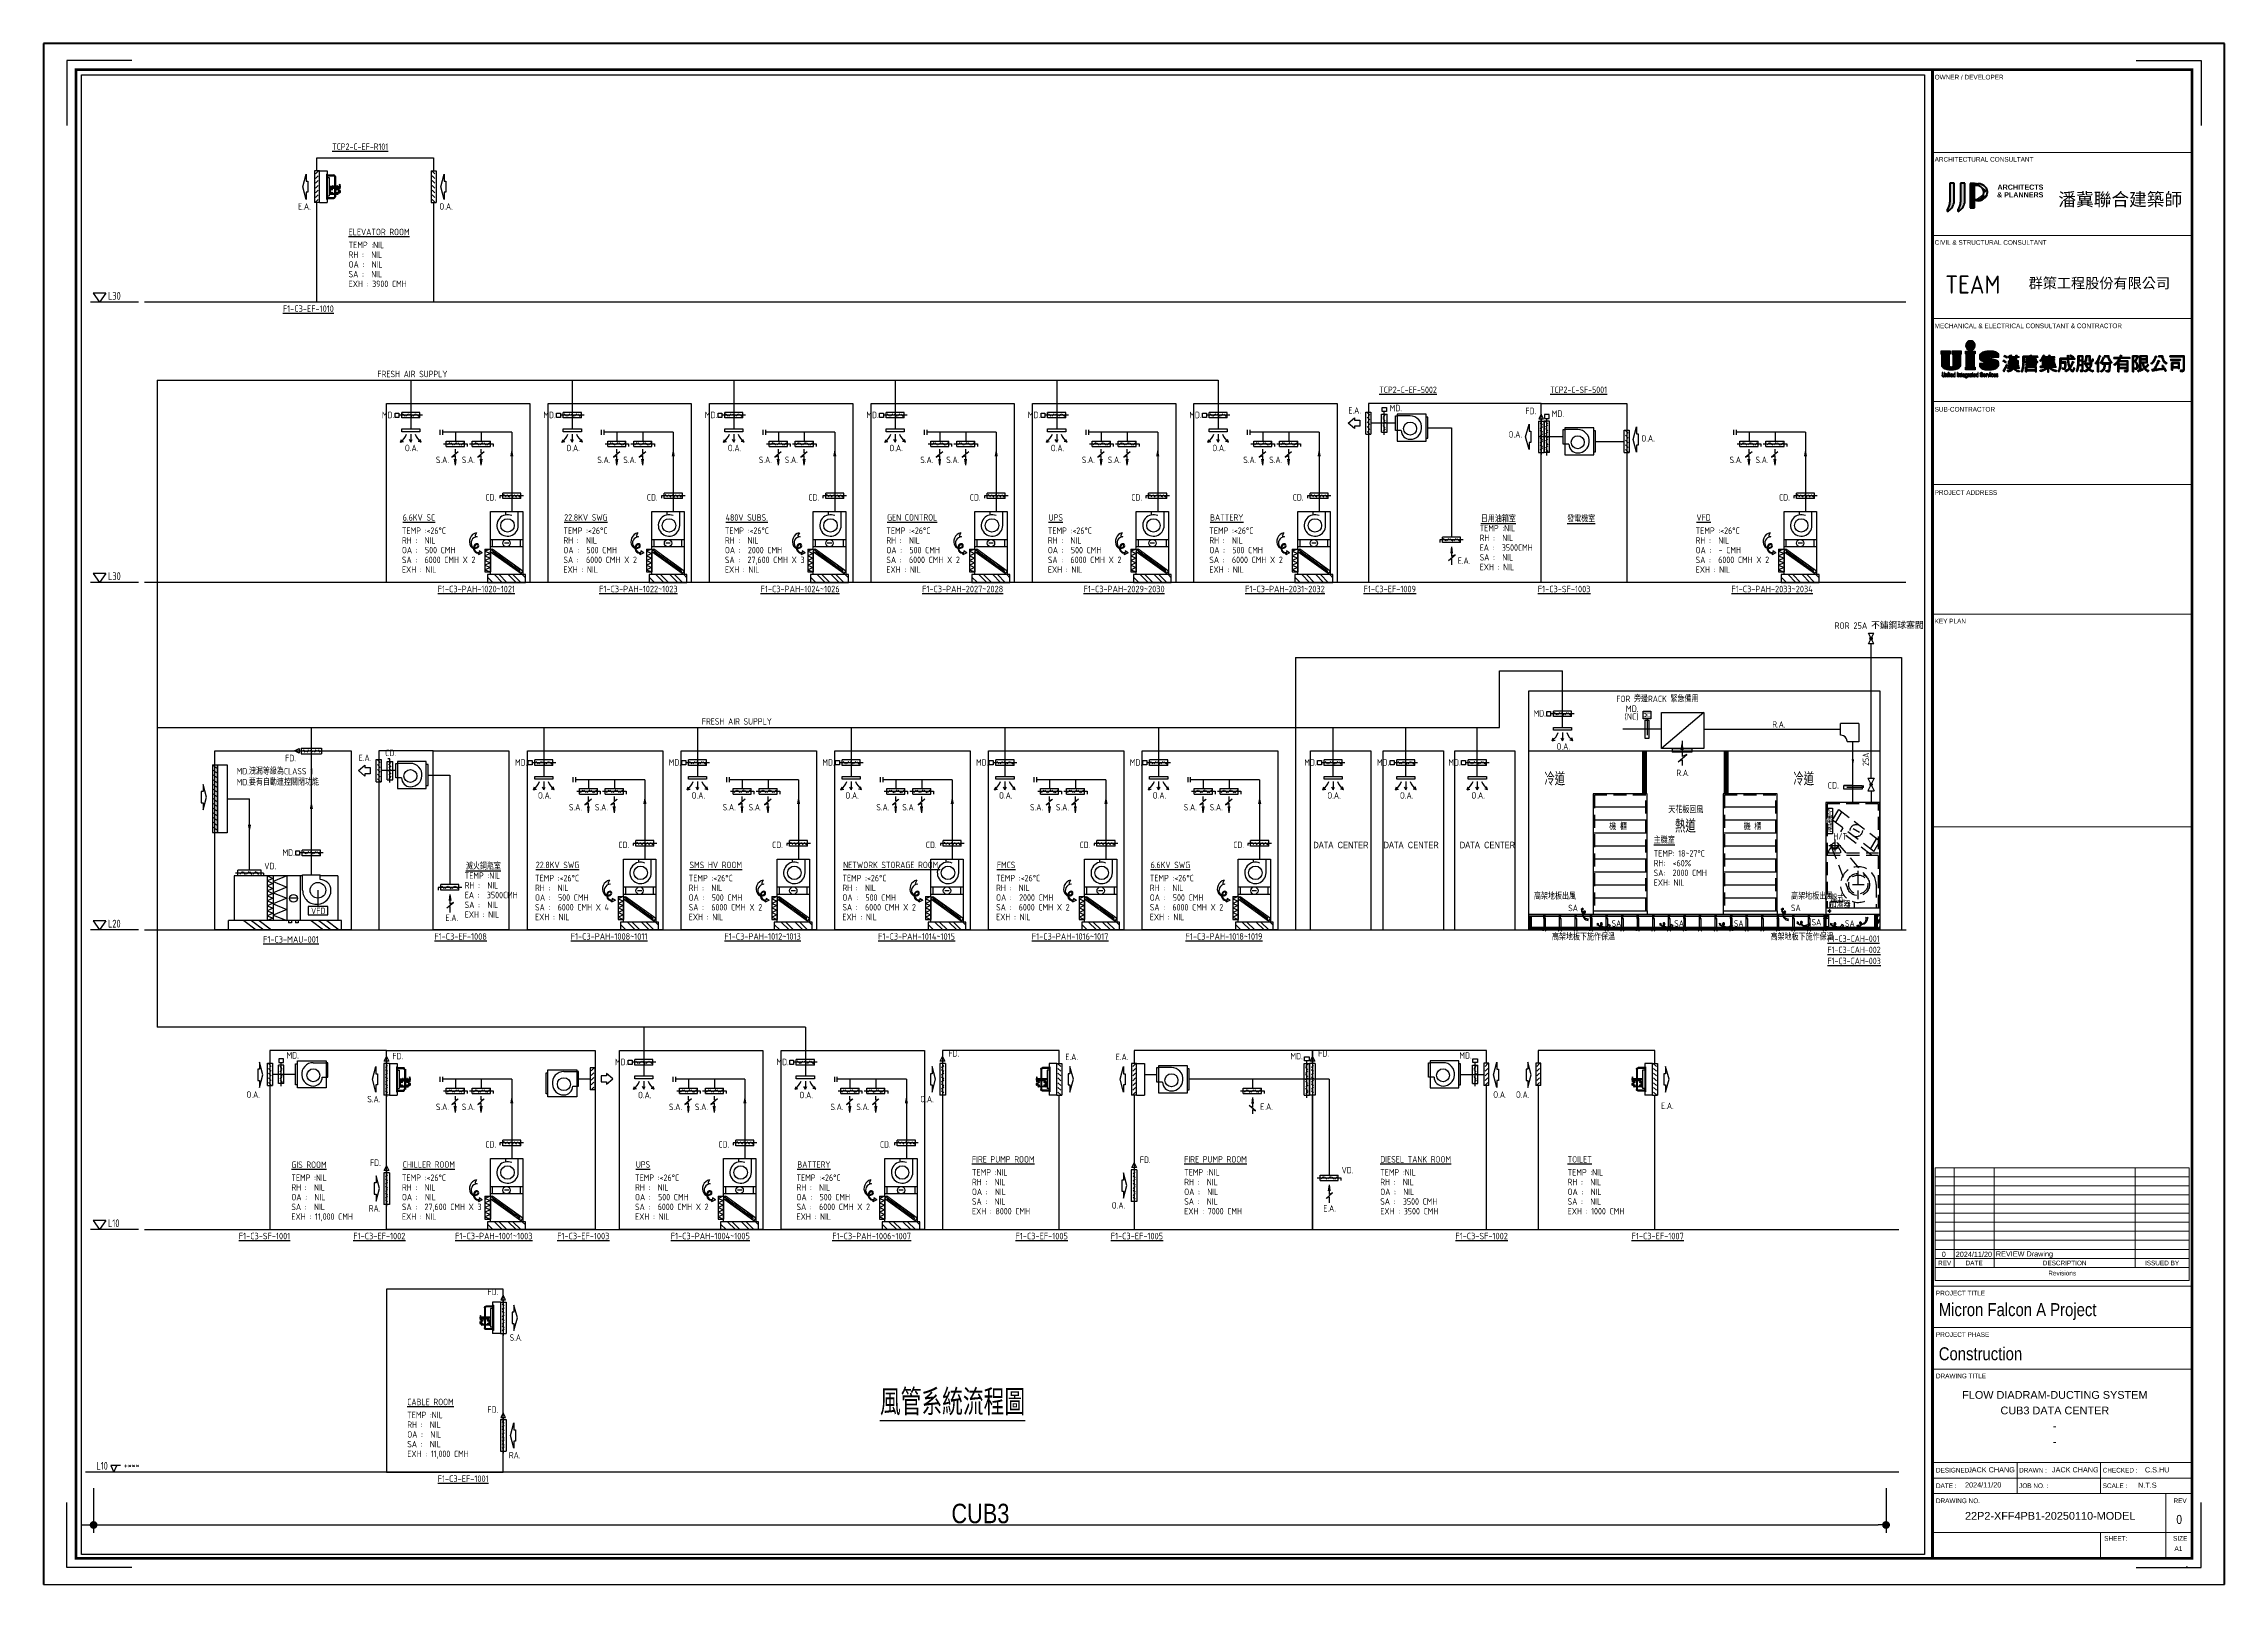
# Paper-space layout '00' of a CAD drawing. Extents: x 22 to 862, y -5 to 589.
# The model-space entities are those that its viewports show. They can reach past a viewport. Long polylines and large blocks are cut down to what shows.
import ezdxf
from ezdxf.enums import TextEntityAlignment as Align

# ---------------------------------------------------------------- set-up
doc = ezdxf.new("R2010")
doc.units = 0
doc.header["$LTSCALE"] = 10
for name, pattern in [('DASHED', [0.75, 0.5, -0.25]), ('HIDDEN', [0.375, 0.25, -0.125]), ('HIDDEN2', [4.7625, 3.175, -1.5875])]:
    doc.linetypes.add(name, pattern=pattern)
for name, color, linetype in [('2', 3, 'Continuous'), ('3', 3, 'Continuous'), ('7-F-TX', 2, 'Continuous'), ('A-DETL-01', 1, 'Continuous'), ('ARROW', 91, 'Continuous'), ('ARROW-1', 12, 'Continuous'), ('B', 1, 'Continuous'), ('D-RA-600', 1, 'Continuous'), ('DETL-TXT', 4, 'Continuous'), ('E-RS-TXT', 3, 'Continuous'), ('FALTTR$0$A3', 7, 'Continuous'), ('FALTTR$0$UIS-mM', 164, 'Continuous'), ('G-ANNO-DIM', 2, 'Continuous'), ('G-ANNO-NPLT', 1, 'Continuous'), ('G-ANNO-TEXT', 3, 'Continuous'), ('M-CWTR-TEXT', 3, 'Continuous'), ('M-DETL-142', 6, 'Continuous'), ('M-DETL-22', 22, 'Continuous'), ('M-DUCT', 6, 'Continuous'), ('M-DUCT-DAPR', 3, 'Continuous'), ('M-DUCT-FLOW', 2, 'Continuous'), ('M-EQPM-FFU', 3, 'Continuous'), ('M-EXHS-DAPR', 2, 'Continuous'), ('M-EXHS-DUCT', 6, 'Continuous'), ('M-EXHS-EQPM', 3, 'Continuous'), ('M-EXHS-TEXT', 4, 'Continuous'), ('M-HVAC-CPIPE', 4, 'Continuous'), ('M-HVAC-EQPM', 22, 'Continuous'), ('M-HVAC-EQPM-TEXT', 4, 'Continuous'), ('M-HVAC-TEXT', 4, 'Continuous'), ('M-MA-DUCT', 150, 'Continuous'), ('M-PIPE-FITTING', 2, 'Continuous'), ('SL', 1, 'Continuous'), ('U-RO-V', 2, 'Continuous'), ('保溫', 110, 'Continuous')]:
    doc.layers.add(name, color=color, linetype=linetype)
for name, color, linetype, lineweight in [('FALISU$0$ZS__A0NO7', 255, 'Continuous', 5), ('FALTTR$0$A-ANNO-NOTE', 7, 'Continuous', 70), ('FALTTR$0$G-ANNO-TTLB', 7, 'Continuous', 70), ('FALTTR$0$ZS__A0NO7', 255, 'Continuous', 5), ('ZS__A0NO7', 255, 'Continuous', 5)]:
    doc.layers.add(name, color=color, linetype=linetype, lineweight=lineweight)
doc.styles.add('AA-TXT', font='isocp.shx', dxfattribs={"width": 0.8, "bigfont": 'chineset.shx'})
doc.styles.add('FALISU$0$MIC-NAME', font='arial.ttf')
doc.styles.add('FALISU$0$PSC-EN', font='arial.ttf', dxfattribs={"width": 0.8})
doc.styles.add('FALTTR$0$ISOCP_B', font='', dxfattribs={"height": 7})
doc.styles.add('FALTTR$0$MIC-Arial', font='arial.ttf', dxfattribs={"height": 3})
doc.styles.add('FALTTR$0$MIC-Arial Narrow', font='ARIALN.TTF', dxfattribs={"height": 1.8})
doc.styles.add('FALTTR$0$Sitka Small_B', font='', dxfattribs={"width": 0.9, "height": 2})
doc.styles.add('FALTTR$0$微軟正黑體_B', font='', dxfattribs={"height": 5})
doc.styles.add('FALTTR$0$新細明體_B', font='', dxfattribs={"height": 4})
doc.styles.add('STDTEXT', font='isocp.shx', dxfattribs={"bigfont": 'chineset.shx'})
doc.styles.add('TITLE-NAME', font='arial.ttf')
doc.styles.get('FALTTR$0$ISOCP_B').set_extended_font_data('ISOCP', bold=True)
doc.styles.get('FALTTR$0$Sitka Small_B').set_extended_font_data('Sitka Small', bold=True)
doc.styles.get('FALTTR$0$微軟正黑體_B').set_extended_font_data('Microsoft JhengHei', bold=True)
doc.styles.get('FALTTR$0$新細明體_B').set_extended_font_data('PMingLiU', bold=True)

psp = doc.layouts.new('00')

msp = doc.modelspace()

# ---------------------------------------------------------------- texts
at = {"color": 4, "insert": (41712.27, 84952.49), "char_height": 7.5, "attachment_point": 5, "style": 'AA-TXT'}
msp.add_mtext('\\A1;{\\fArial|b0|i0|c0|p34;CUB3}', dxfattribs=at)
at = {"layer": 'DETL-TXT', "style": 'AA-TXT'}
msp.add_text('ROR 25A 不鏽鋼球塞閥', height=2.5, dxfattribs=at).set_placement((42041.65, 85294.83), align=Align.MIDDLE_LEFT)
at = {"layer": 'E-RS-TXT', "style": 'AA-TXT', "width": 0.7}
for s, p in [('L30', (41375.82, 85420.47)), ('L30', (41375.82, 85312.39)), ('L20', (41375.82, 85178.44)), ('L10', (41375.82, 85062.94))]:
    msp.add_text(s, height=3, dxfattribs=at).set_placement(p)
at = {"layer": 'M-CWTR-TEXT', "linetype": 'Continuous', "style": 'AA-TXT', "width": 0.8}
msp.add_text('25A', height=2.5, rotation=90, dxfattribs=at).set_placement((42054.98, 85240.72))
at = {"layer": 'M-EXHS-TEXT', "linetype": 'Continuous', "width": 0.8}
for s, height, style, p in [('%%UTCP2-C-EF-R101', 2.5, 'STDTEXT', (41473.08, 85479.49)), ('VD.', 2.5, 'STDTEXT', (41438.4, 85202.14)), ('VFD', 2.5, 'STDTEXT', (41456.9, 85184.85)), ('%%U風管系統流程圖', 10, 'AA-TXT', (41701.52, 84995.96))]:
    msp.add_text(s, height=height, dxfattribs=dict(at, style=style)).set_placement(p, align=Align.MIDDLE)
for s, style, p in [('E.A.', 'STDTEXT', (41454.03, 85456.44)), ('O.A.', 'STDTEXT', (41508.81, 85456.44)), ('%%UTCP2-C-EF-5002', 'STDTEXT', (41888.29, 85385.76)), ('%%UTCP2-C-SF-5001', 'STDTEXT', (41953.92, 85385.76)), ('O.A.', 'STDTEXT', (41921.17, 85368.57)), ('O.A.', 'STDTEXT', (41972.35, 85367.03)), ('CD.', 'AA-TXT', (41525.52, 85344.27)), ('CD.', 'AA-TXT', (41587.79, 85344.27)), ('CD.', 'AA-TXT', (41650.06, 85344.27)), ('CD.', 'AA-TXT', (41712.34, 85344.27)), ('CD.', 'AA-TXT', (41774.61, 85344.27)), ('CD.', 'AA-TXT', (41836.88, 85344.27)), ('CD.', 'AA-TXT', (42024.42, 85344.27)), ('CD.', 'STDTEXT', (41486.9, 85245.76)), ('CD.', 'AA-TXT', (41576.83, 85210.32)), ('CD.', 'AA-TXT', (41636.11, 85210.32)), ('CD.', 'AA-TXT', (41695.38, 85210.32)), ('CD.', 'AA-TXT', (41754.65, 85210.32)), ('CD.', 'AA-TXT', (41813.93, 85210.32)), ('E.A.', 'STDTEXT', (41749.93, 85128.56)), ('E.A.', 'STDTEXT', (41769.36, 85128.56)), ('O.A.', 'STDTEXT', (41434.43, 85114.04)), ('S.A.', 'STDTEXT', (41480.89, 85112.3)), ('O.A.', 'STDTEXT', (41694.29, 85112.3)), ('O.A.', 'STDTEXT', (41915.24, 85114.04)), ('O.A.', 'STDTEXT', (41924, 85114.04)), ('E.A.', 'STDTEXT', (41979.65, 85109.71)), ('CD.', 'AA-TXT', (41525.52, 85094.82)), ('CD.', 'AA-TXT', (41615.41, 85094.82)), ('CD.', 'AA-TXT', (41677.68, 85094.82)), ('RA.', 'STDTEXT', (41480.89, 85070.18)), ('O.A.', 'STDTEXT', (41768.14, 85071.32)), ('S.A.', 'STDTEXT', (41535.77, 85020.37)), ('RA.', 'STDTEXT', (41534.91, 84975.01))]:
    msp.add_text(s, height=2.5, dxfattribs=dict(at, style=style)).set_placement(p, align=Align.MIDDLE_RIGHT)
for s, height, style, p in [('%%UELEVATOR ROOM', 2.5, 'STDTEXT', (41468.62, 85446.6)), ('TEMP :NIL', 2.5, 'STDTEXT', (41468.62, 85441.6)), ('RH :  NIL', 2.5, 'STDTEXT', (41468.62, 85437.85)), ('SA :  NIL', 2.5, 'STDTEXT', (41468.62, 85430.35)), ('OA :  NIL', 2.5, 'STDTEXT', (41468.62, 85434.1)), ('EXH : 3900 CMH', 2.5, 'STDTEXT', (41468.62, 85426.6)), ('E.A.', 2.5, 'STDTEXT', (41854.14, 85377.81)), ('MD.', 2.5, 'STDTEXT', (41870.1, 85378.72)), ('FD.', 2.5, 'STDTEXT', (41922.47, 85377.59)), ('MD.', 2.5, 'STDTEXT', (41481.46, 85376.06)), ('MD.', 2.5, 'STDTEXT', (41543.73, 85376.06)), ('MD.', 2.5, 'STDTEXT', (41606, 85376.06)), ('MD.', 2.5, 'STDTEXT', (41668.28, 85376.06)), ('MD.', 2.5, 'STDTEXT', (41730.55, 85376.06)), ('MD.', 2.5, 'STDTEXT', (41792.82, 85376.06)), ('MD.', 2.5, 'STDTEXT', (41932.59, 85376.55)), ('O.A.', 2.5, 'STDTEXT', (41490.31, 85363.32)), ('O.A.', 2.5, 'STDTEXT', (41552.58, 85363.32)), ('O.A.', 2.5, 'STDTEXT', (41614.85, 85363.32)), ('O.A.', 2.5, 'STDTEXT', (41677.13, 85363.32)), ('O.A.', 2.5, 'STDTEXT', (41739.4, 85363.32)), ('O.A.', 2.5, 'STDTEXT', (41801.67, 85363.32)), ('S.A.', 2.5, 'AA-TXT', (41502.27, 85358.76)), ('S.A.', 2.5, 'AA-TXT', (41512.27, 85358.76)), ('S.A.', 2.5, 'AA-TXT', (41564.54, 85358.76)), ('S.A.', 2.5, 'AA-TXT', (41574.54, 85358.76)), ('S.A.', 2.5, 'AA-TXT', (41626.81, 85358.76)), ('S.A.', 2.5, 'AA-TXT', (41636.81, 85358.76)), ('S.A.', 2.5, 'AA-TXT', (41689.09, 85358.76)), ('S.A.', 2.5, 'AA-TXT', (41699.09, 85358.76)), ('S.A.', 2.5, 'AA-TXT', (41751.36, 85358.76)), ('S.A.', 2.5, 'AA-TXT', (41761.36, 85358.76)), ('S.A.', 2.5, 'AA-TXT', (41813.63, 85358.76)), ('S.A.', 2.5, 'AA-TXT', (41823.63, 85358.76)), ('S.A.', 2.5, 'AA-TXT', (42001.17, 85358.76)), ('S.A.', 2.5, 'AA-TXT', (42011.17, 85358.76)), ('%%U6.6KV SC', 2.5, 'AA-TXT', (41489.5, 85336.53)), ('%%U22.8KV SWG', 2.5, 'AA-TXT', (41551.77, 85336.53)), ('%%U480V SUBS.', 2.5, 'AA-TXT', (41614.04, 85336.53)), ('%%UGEN CONTROL', 2.5, 'AA-TXT', (41676.31, 85336.53)), ('%%UUPS', 2.5, 'AA-TXT', (41738.59, 85336.53)), ('%%UBATTERY', 2.5, 'AA-TXT', (41800.86, 85336.53)), ('%%U日用油箱室', 2.5, 'STDTEXT', (41905.26, 85335.99)), ('%%U發電機室', 2.5, 'STDTEXT', (41938.55, 85335.99)), ('%%UVFD', 2.5, 'AA-TXT', (41988.4, 85336.53)), ('TEMP :<26%%DC', 2.5, 'AA-TXT', (41489.18, 85331.45)), ('RH :  NIL', 2.5, 'AA-TXT', (41489.18, 85327.7)), ('TEMP :<26%%DC', 2.5, 'AA-TXT', (41551.46, 85331.45)), ('RH :  NIL', 2.5, 'AA-TXT', (41551.46, 85327.7)), ('TEMP :<26%%DC', 2.5, 'AA-TXT', (41613.73, 85331.45)), ('RH :  NIL', 2.5, 'AA-TXT', (41613.73, 85327.7)), ('TEMP :<26%%DC', 2.5, 'AA-TXT', (41676, 85331.45)), ('RH :  NIL', 2.5, 'AA-TXT', (41676, 85327.7)), ('TEMP :<26%%DC', 2.5, 'AA-TXT', (41738.28, 85331.45)), ('RH :  NIL', 2.5, 'AA-TXT', (41738.28, 85327.7)), ('TEMP :<26%%DC', 2.5, 'AA-TXT', (41800.55, 85331.45)), ('RH :  NIL', 2.5, 'AA-TXT', (41800.55, 85327.7)), ('TEMP :NIL', 2.5, 'STDTEXT', (41904.79, 85332.42)), ('RH :  NIL', 2.5, 'STDTEXT', (41904.79, 85328.67)), ('TEMP :<26%%DC', 2.5, 'AA-TXT', (41988.09, 85331.45)), ('RH :  NIL', 2.5, 'AA-TXT', (41988.09, 85327.7)), ('SA :  6000 CMH X 2', 2.5, 'AA-TXT', (41489.18, 85320.2)), ('OA :  500 CMH', 2.5, 'AA-TXT', (41489.18, 85323.95)), ('SA :  6000 CMH X 2', 2.5, 'AA-TXT', (41551.46, 85320.2)), ('OA :  500 CMH', 2.5, 'AA-TXT', (41551.46, 85323.95)), ('SA :  27,600 CMH X 3', 2.5, 'AA-TXT', (41613.73, 85320.2)), ('OA :  2000 CMH', 2.5, 'AA-TXT', (41613.73, 85323.95)), ('SA :  6000 CMH X 2', 2.5, 'AA-TXT', (41676, 85320.2)), ('OA :  500 CMH', 2.5, 'AA-TXT', (41676, 85323.95)), ('SA :  6000 CMH X 2', 2.5, 'AA-TXT', (41738.28, 85320.2)), ('OA :  500 CMH', 2.5, 'AA-TXT', (41738.28, 85323.95)), ('SA :  6000 CMH X 2', 2.5, 'AA-TXT', (41800.55, 85320.2)), ('OA :  500 CMH', 2.5, 'AA-TXT', (41800.55, 85323.95)), ('E.A.', 2.5, 'STDTEXT', (41896.33, 85319.91)), ('SA :  NIL', 2.5, 'STDTEXT', (41904.79, 85321.17)), ('EA :  3500CMH', 2.5, 'STDTEXT', (41904.79, 85324.92)), ('SA :  6000 CMH X 2', 2.5, 'AA-TXT', (41988.09, 85320.2)), ('OA :  - CMH', 2.5, 'AA-TXT', (41988.09, 85323.95)), ('EXH : NIL', 2.5, 'AA-TXT', (41489.18, 85316.45)), ('EXH : NIL', 2.5, 'AA-TXT', (41551.46, 85316.45)), ('EXH : NIL', 2.5, 'AA-TXT', (41613.73, 85316.45)), ('EXH : NIL', 2.5, 'AA-TXT', (41676, 85316.45)), ('EXH : NIL', 2.5, 'AA-TXT', (41738.28, 85316.45)), ('EXH : NIL', 2.5, 'AA-TXT', (41800.55, 85316.45)), ('EXH : NIL', 2.5, 'STDTEXT', (41904.79, 85317.42)), ('EXH : NIL', 2.5, 'AA-TXT', (41988.09, 85316.45)), ('MD.', 2.5, 'STDTEXT', (41925.59, 85260.99)), ('FD.', 2.5, 'STDTEXT', (41444.14, 85243.78)), ('E.A.', 2.5, 'STDTEXT', (41472.49, 85243.86)), ('O.A.', 2.5, 'STDTEXT', (41934.44, 85248.25)), ('MD.洩漏等級為CLASS 1', 2.5, 'STDTEXT', (41425.42, 85238.7)), ('MD.要有自動連控關閉功能', 2.5, 'STDTEXT', (41425.42, 85234.48)), ('MD.', 2.5, 'STDTEXT', (41532.78, 85242.11)), ('MD.', 2.5, 'STDTEXT', (41592.05, 85242.11)), ('MD.', 2.5, 'STDTEXT', (41651.32, 85242.11)), ('MD.', 2.5, 'STDTEXT', (41710.59, 85242.11)), ('MD.', 2.5, 'STDTEXT', (41769.87, 85242.11)), ('MD.', 2.5, 'STDTEXT', (41837.18, 85242.11)), ('MD.', 2.5, 'STDTEXT', (41865.19, 85242.11)), ('MD.', 2.5, 'STDTEXT', (41892.76, 85242.11)), ('冷道', 5, 'AA-TXT', (41929.74, 85235.72)), ('冷道', 5, 'AA-TXT', (42025.76, 85235.72)), ('O.A.', 2.5, 'STDTEXT', (41541.63, 85229.37)), ('O.A.', 2.5, 'STDTEXT', (41600.9, 85229.37)), ('O.A.', 2.5, 'STDTEXT', (41660.17, 85229.37)), ('O.A.', 2.5, 'STDTEXT', (41719.44, 85229.37)), ('O.A.', 2.5, 'STDTEXT', (41778.72, 85229.37)), ('O.A.', 2.5, 'STDTEXT', (41846.03, 85229.37)), ('O.A.', 2.5, 'STDTEXT', (41874.04, 85229.37)), ('O.A.', 2.5, 'STDTEXT', (41901.61, 85229.37)), ('S.A.', 2.5, 'AA-TXT', (41553.59, 85224.81)), ('S.A.', 2.5, 'AA-TXT', (41563.59, 85224.81)), ('S.A.', 2.5, 'AA-TXT', (41612.86, 85224.81)), ('S.A.', 2.5, 'AA-TXT', (41622.86, 85224.81)), ('S.A.', 2.5, 'AA-TXT', (41672.13, 85224.81)), ('S.A.', 2.5, 'AA-TXT', (41682.13, 85224.81)), ('S.A.', 2.5, 'AA-TXT', (41731.4, 85224.81)), ('S.A.', 2.5, 'AA-TXT', (41741.4, 85224.81)), ('S.A.', 2.5, 'AA-TXT', (41790.68, 85224.81)), ('S.A.', 2.5, 'AA-TXT', (41800.68, 85224.81)), ('機 櫃', 2.5, 'AA-TXT', (41954.76, 85217.31)), ('天花板回風', 2.5, 'AA-TXT', (41977.57, 85223.82)), ('熱道', 5, 'AA-TXT', (41980.13, 85217.56)), ('機 櫃', 2.5, 'AA-TXT', (42006.61, 85217.31)), ('%%U主機室', 2.5, 'AA-TXT', (41971.91, 85212.13)), ('MD.', 2.5, 'STDTEXT', (41443.13, 85207.32)), ('%%U滅火鋼瓶室', 2.5, 'STDTEXT', (41513.85, 85202.03)), ('%%U22.8KV SWG', 2.5, 'AA-TXT', (41540.81, 85202.58)), ('%%USMS HV ROOM', 2.5, 'AA-TXT', (41600.09, 85202.58)), ('%%UNETWORK STORAGE ROOM.', 2.5, 'AA-TXT', (41659.36, 85202.58)), ('%%UFMCS', 2.5, 'AA-TXT', (41718.63, 85202.58)), ('%%U6.6KV SWG', 2.5, 'AA-TXT', (41777.9, 85202.58)), ('TEMP: 18~27%%DC', 2.5, 'STDTEXT', (41971.91, 85207.03)), ('RH:  <60%%%', 2.5, 'STDTEXT', (41971.91, 85203.28)), ('TEMP :NIL', 2.5, 'STDTEXT', (41513.38, 85198.46)), ('RH :  NIL', 2.5, 'STDTEXT', (41513.38, 85194.71)), ('TEMP :<26%%DC', 2.5, 'AA-TXT', (41540.5, 85197.5)), ('RH :  NIL', 2.5, 'AA-TXT', (41540.5, 85193.75)), ('TEMP :<26%%DC', 2.5, 'AA-TXT', (41599.77, 85197.5)), ('RH :  NIL', 2.5, 'AA-TXT', (41599.77, 85193.75)), ('TEMP :<26%%DC', 2.5, 'AA-TXT', (41659.05, 85197.5)), ('RH :  NIL', 2.5, 'AA-TXT', (41659.05, 85193.75)), ('TEMP :<26%%DC', 2.5, 'AA-TXT', (41718.32, 85197.5)), ('RH :  NIL', 2.5, 'AA-TXT', (41718.32, 85193.75)), ('TEMP :<26%%DC', 2.5, 'AA-TXT', (41777.59, 85197.5)), ('RH :  NIL', 2.5, 'AA-TXT', (41777.59, 85193.75)), ('SA:  2000 CMH', 2.5, 'STDTEXT', (41971.91, 85199.53)), ('EXH: NIL', 2.5, 'STDTEXT', (41971.91, 85195.78)), ('SA :  NIL', 2.5, 'STDTEXT', (41513.38, 85187.21)), ('EA :  3500CMH', 2.5, 'STDTEXT', (41513.38, 85190.96)), ('SA :  6000 CMH X 4', 2.5, 'AA-TXT', (41540.5, 85186.25)), ('OA :  500 CMH', 2.5, 'AA-TXT', (41540.5, 85190)), ('SA :  6000 CMH X 2', 2.5, 'AA-TXT', (41599.77, 85186.25)), ('OA :  500 CMH', 2.5, 'AA-TXT', (41599.77, 85190)), ('SA :  6000 CMH X 2', 2.5, 'AA-TXT', (41659.05, 85186.25)), ('OA :  500 CMH', 2.5, 'AA-TXT', (41659.05, 85190)), ('SA :  6000 CMH X 2', 2.5, 'AA-TXT', (41718.32, 85186.25)), ('OA :  2000 CMH', 2.5, 'AA-TXT', (41718.32, 85190)), ('SA :  6000 CMH X 2', 2.5, 'AA-TXT', (41777.59, 85186.25)), ('OA :  500 CMH', 2.5, 'AA-TXT', (41777.59, 85190)), ('高架地板出風', 2.5, 'AA-TXT', (41925.73, 85190.51)), ('高架地板出風', 2.5, 'AA-TXT', (42024.93, 85190.51)), ('E.A.', 2.5, 'STDTEXT', (41505.98, 85182.19)), ('EXH : NIL', 2.5, 'STDTEXT', (41513.38, 85183.46)), ('EXH : NIL', 2.5, 'AA-TXT', (41540.5, 85182.5)), ('EXH : NIL', 2.5, 'AA-TXT', (41599.77, 85182.5)), ('EXH : NIL', 2.5, 'AA-TXT', (41659.05, 85182.5)), ('EXH : NIL', 2.5, 'AA-TXT', (41718.32, 85182.5)), ('EXH : NIL', 2.5, 'AA-TXT', (41777.59, 85182.5)), ('高架地板下施作保溫', 2.5, 'AA-TXT', (41932.68, 85174.78)), ('高架地板下施作保溫', 2.5, 'AA-TXT', (42017, 85174.78)), ('MD.', 2.5, 'STDTEXT', (41444.67, 85129.15)), ('FD.', 2.5, 'STDTEXT', (41485.46, 85128.87)), ('MD.', 2.5, 'STDTEXT', (41571.35, 85126.61)), ('MD.', 2.5, 'STDTEXT', (41633.62, 85126.61)), ('FD.', 2.5, 'STDTEXT', (41699.9, 85129.91)), ('MD.', 2.5, 'STDTEXT', (41831.85, 85128.86)), ('FD.', 2.5, 'STDTEXT', (41842.54, 85129.91)), ('MD.', 2.5, 'STDTEXT', (41897, 85129.15)), ('S.A.', 2.5, 'AA-TXT', (41502.27, 85109.31)), ('S.A.', 2.5, 'AA-TXT', (41512.27, 85109.31)), ('O.A.', 2.5, 'STDTEXT', (41580.2, 85113.87)), ('S.A.', 2.5, 'AA-TXT', (41592.16, 85109.31)), ('S.A.', 2.5, 'AA-TXT', (41602.16, 85109.31)), ('O.A.', 2.5, 'STDTEXT', (41642.47, 85113.87)), ('S.A.', 2.5, 'AA-TXT', (41654.43, 85109.31)), ('S.A.', 2.5, 'AA-TXT', (41664.43, 85109.31)), ('E.A.', 2.5, 'STDTEXT', (41820.17, 85109.41)), ('%%UGIS ROOM', 2.5, 'STDTEXT', (41446.55, 85087)), ('FD.', 2.5, 'STDTEXT', (41476.87, 85087.78)), ('%%UCHILLER ROOM', 2.5, 'AA-TXT', (41489.5, 85087.08)), ('%%UUPS', 2.5, 'AA-TXT', (41579.39, 85087.08)), ('%%UBATTERY', 2.5, 'AA-TXT', (41641.66, 85087.08)), ('%%UFIRE PUMP ROOM', 2.5, 'STDTEXT', (41709, 85089.07)), ('TEMP :NIL', 2.5, 'STDTEXT', (41709, 85084.07)), ('FD.', 2.5, 'STDTEXT', (41773.76, 85088.92)), ('%%UFIRE PUMP ROOM', 2.5, 'STDTEXT', (41790.86, 85089.07)), ('TEMP :NIL', 2.5, 'STDTEXT', (41790.86, 85084.07)), ('VD.', 2.5, 'STDTEXT', (41851.57, 85084.9)), ('%%UDIESEL TANK ROOM', 2.5, 'STDTEXT', (41866.46, 85089.07)), ('TEMP :NIL', 2.5, 'STDTEXT', (41866.46, 85084.07)), ('%%UTOILET', 2.5, 'STDTEXT', (41938.72, 85089.07)), ('TEMP :NIL', 2.5, 'STDTEXT', (41938.72, 85084.07)), ('TEMP :NIL', 2.5, 'STDTEXT', (41446.55, 85082)), ('RH :  NIL', 2.5, 'STDTEXT', (41446.55, 85078.25)), ('OA :  NIL', 2.5, 'STDTEXT', (41446.55, 85074.5)), ('TEMP :<26%%DC', 2.5, 'AA-TXT', (41489.18, 85082)), ('RH :  NIL', 2.5, 'AA-TXT', (41489.18, 85078.25)), ('OA :  NIL', 2.5, 'AA-TXT', (41489.18, 85074.5)), ('TEMP :<26%%DC', 2.5, 'AA-TXT', (41579.08, 85082)), ('RH :  NIL', 2.5, 'AA-TXT', (41579.08, 85078.25)), ('OA :  500 CMH', 2.5, 'AA-TXT', (41579.08, 85074.5)), ('TEMP :<26%%DC', 2.5, 'AA-TXT', (41641.35, 85082)), ('RH :  NIL', 2.5, 'AA-TXT', (41641.35, 85078.25)), ('OA :  500 CMH', 2.5, 'AA-TXT', (41641.35, 85074.5)), ('RH :  NIL', 2.5, 'STDTEXT', (41709, 85080.32)), ('OA :  NIL', 2.5, 'STDTEXT', (41709, 85076.57)), ('RH :  NIL', 2.5, 'STDTEXT', (41790.86, 85080.32)), ('OA :  NIL', 2.5, 'STDTEXT', (41790.86, 85076.57)), ('RH :  NIL', 2.5, 'STDTEXT', (41866.46, 85080.32)), ('OA :  NIL', 2.5, 'STDTEXT', (41866.46, 85076.57)), ('RH :  NIL', 2.5, 'STDTEXT', (41938.72, 85080.32)), ('OA :  NIL', 2.5, 'STDTEXT', (41938.72, 85076.57)), ('SA :  NIL', 2.5, 'STDTEXT', (41446.55, 85070.75)), ('EXH : 11,000 CMH', 2.5, 'STDTEXT', (41446.55, 85067)), ('SA :  27,600 CMH X 3', 2.5, 'AA-TXT', (41489.18, 85070.75)), ('EXH : NIL', 2.5, 'AA-TXT', (41489.18, 85067)), ('SA :  6000 CMH X 2', 2.5, 'AA-TXT', (41579.08, 85070.75)), ('EXH : NIL', 2.5, 'AA-TXT', (41579.08, 85067)), ('SA :  6000 CMH X 2', 2.5, 'AA-TXT', (41641.35, 85070.75)), ('EXH : NIL', 2.5, 'AA-TXT', (41641.35, 85067)), ('SA :  NIL', 2.5, 'STDTEXT', (41709, 85072.82)), ('EXH : 8000 CMH', 2.5, 'STDTEXT', (41709, 85069.07)), ('SA :  NIL', 2.5, 'STDTEXT', (41790.86, 85072.82)), ('EXH : 7000 CMH', 2.5, 'STDTEXT', (41790.86, 85069.07)), ('E.A.', 2.5, 'STDTEXT', (41844.47, 85070.16)), ('SA :  3500 CMH', 2.5, 'STDTEXT', (41866.46, 85072.82)), ('EXH : 3500 CMH', 2.5, 'STDTEXT', (41866.46, 85069.07)), ('SA :  NIL', 2.5, 'STDTEXT', (41938.72, 85072.82)), ('EXH : 1000 CMH', 2.5, 'STDTEXT', (41938.72, 85069.07)), ('FD.', 2.5, 'STDTEXT', (41522.15, 85037.97)), ('%%UCABLE ROOM', 2.5, 'STDTEXT', (41491.23, 84995.53)), ('TEMP :NIL', 2.5, 'STDTEXT', (41491.23, 84990.53)), ('FD.', 2.5, 'STDTEXT', (41522.15, 84992.61)), ('RH :  NIL', 2.5, 'STDTEXT', (41491.23, 84986.78)), ('OA :  NIL', 2.5, 'STDTEXT', (41491.23, 84983.03)), ('SA :  NIL', 2.5, 'STDTEXT', (41491.23, 84979.28)), ('EXH : 11,000 CMH', 2.5, 'STDTEXT', (41491.23, 84975.53))]:
    msp.add_text(s, height=height, dxfattribs=dict(at, style=style)).set_placement(p, align=Align.MIDDLE_LEFT)
at = {"layer": 'M-EXHS-TEXT', "linetype": 'Continuous', "style": 'AA-TXT'}
for s, p in [('(NC)', (41966.09, 85259.77)), ('MD.', (41966.09, 85262.8)), ('CD.', (42043.34, 85233.25))]:
    msp.add_text(s, height=2.5, dxfattribs=at).set_placement(p, align=Align.MIDDLE_RIGHT)
at = {"layer": 'M-EXHS-TEXT', "linetype": 'Continuous', "style": 'STDTEXT', "width": 0.8}
for s, p in [('FOR 旁邊RACK 緊急備用', (41973.37, 85266.6)), ('R.A.', (42020.2, 85256.74)), ('R.A.', (41983.24, 85238.08))]:
    msp.add_text(s, height=2.5, dxfattribs=at).set_placement(p, align=Align.MIDDLE_CENTER)
for p in [(41938.93, 85184.72), (42024.85, 85184.79), (41955.67, 85178.75), (41979.82, 85178.75), (42002.81, 85178.75), (42032.8, 85179.28), (42045.69, 85178.75)]:
    msp.add_text('SA', height=2.5, dxfattribs=at).set_placement(p)
at = {"layer": 'M-EXHS-TEXT', "linetype": 'Continuous', "char_height": 2.5, "attachment_point": 5, "style": 'AA-TXT'}
for insert in [(41851.29, 85210.24), (41878.37, 85210.24), (41907.8, 85210.24)]:
    msp.add_mtext('\\A1;{\\fArial|b0|i0|c0|p34;DATA  CENTER}', dxfattribs=dict(at, insert=insert))
at = {"layer": 'M-HVAC-EQPM-TEXT', "style": 'AA-TXT'}
for s, p in [('%%UF1-C3-EF-1010', (41443.28, 85417.03)), ('%%UF1-C3-PAH-1020~1021', (41502.97, 85308.95)), ('%%UF1-C3-PAH-1022~1023', (41565.24, 85308.95)), ('%%UF1-C3-PAH-1024~1026', (41627.51, 85308.95)), ('%%UF1-C3-PAH-2027~2028', (41689.79, 85308.95)), ('%%UF1-C3-PAH-2029~2030', (41752.06, 85308.95)), ('%%UF1-C3-PAH-2031~2032', (41814.33, 85308.95)), ('%%UF1-C3-EF-1009', (41860.06, 85308.95)), ('%%UF1-C3-SF-1003', (41927.24, 85308.95)), ('%%UF1-C3-PAH-2033~2034', (42001.87, 85308.95)), ('%%UF1-C3-EF-1008', (41501.69, 85175)), ('%%UF1-C3-PAH-1008~1011', (41554.29, 85175)), ('%%UF1-C3-PAH-1012~1013', (41613.56, 85175)), ('%%UF1-C3-PAH-1014~1015', (41672.83, 85175)), ('%%UF1-C3-PAH-1016~1017', (41732.1, 85175)), ('%%UF1-C3-PAH-1018~1019', (41791.38, 85175)), ('%%UF1-C3-SF-1001', (41426.28, 85059.5)), ('%%UF1-C3-EF-1002', (41470.44, 85059.5)), ('%%UF1-C3-PAH-1001~1003', (41509.69, 85059.5)), ('%%UF1-C3-EF-1003', (41549.06, 85059.5)), ('%%UF1-C3-PAH-1004~1005', (41592.86, 85059.5)), ('%%UF1-C3-PAH-1006~1007', (41655.13, 85059.5)), ('%%UF1-C3-EF-1005', (41725.82, 85059.5)), ('%%UF1-C3-EF-1005', (41762.53, 85059.5)), ('%%UF1-C3-SF-1002', (41895.43, 85059.5)), ('%%UF1-C3-EF-1007', (41963.4, 85059.5)), ('%%UF1-C3-EF-1001', (41502.97, 84965.96))]:
    msp.add_text(s, height=2.5, dxfattribs=at).set_placement(p, align=Align.MIDDLE_LEFT)
msp.add_text('%%UF1-C3-MAU-001', height=2.5, dxfattribs=at).set_placement((41446.38, 85173.87), align=Align.MIDDLE)
at = {"layer": 'M-HVAC-EQPM-TEXT', "linetype": 'Continuous', "style": 'AA-TXT', "width": 0.8}
for s, p in [('%%UF1-C3-CAH-001', (42038.95, 85172.89)), ('%%UF1-C3-CAH-002', (42038.95, 85168.6)), ('%%UF1-C3-CAH-003', (42038.95, 85164.31))]:
    msp.add_text(s, height=2.5, dxfattribs=at).set_placement(p)
at = {"layer": 'M-HVAC-TEXT', "linetype": 'Continuous', "style": 'AA-TXT', "width": 0.8}
for p in [(41493.25, 85391.85), (41618.35, 85257.9)]:
    msp.add_text('FRESH AIR SUPPLY', height=2.5, dxfattribs=at).set_placement(p, align=Align.MIDDLE)

# ---------------------------------------------------------------- blocks, each defined once
blk = doc.blocks.new('FALTTR$0$new block')
h = blk.add_hatch(color=114)
h.paths.add_polyline_path([(28.34, 7.27), (28.46, 7.54), (28.59, 7.83), (28.72, 8.14), (28.76, 8.24), (28.74, 8.28), (28.59, 8.63), (28.54, 8.67), (28.49, 8.62), (28.48, 8.59), (28.36, 8.34), (28.23, 8.06), (28.1, 7.78), (28, 7.59), (27.85, 7.32), (27.7, 7.07), (27.55, 6.83), (27.51, 6.78), (27.33, 6.53), (27.15, 6.33), (27.12, 6.23), (27.16, 6.16), (27.19, 6.12), (27.47, 5.83), (27.59, 5.73), (27.65, 5.82), (27.69, 6.07), (27.81, 6.26), (27.96, 6.52), (28.09, 6.76), (28.1, 6.79), (28.22, 7.02)])
h.paths.add_polyline_path([(27.52, 9.58), (27.65, 9.49), (27.89, 9.32), (28.12, 9.13), (28.14, 9.15), (28.35, 9.45), (28.4, 9.52), (28.2, 9.67), (27.95, 9.85), (27.89, 9.88), (27.66, 10.02), (27.37, 10.18), (27.31, 10.13), (27.22, 10.02), (27.09, 9.82), (27.25, 9.75)])
h.paths.add_polyline_path([(28.05, 11.87), (27.76, 12.02), (27.69, 11.96), (27.61, 11.85), (27.48, 11.65), (27.61, 11.59), (27.9, 11.44), (28.01, 11.37), (28.25, 11.2), (28.48, 11.02), (28.5, 11.04), (28.72, 11.34), (28.76, 11.41), (28.58, 11.54), (28.32, 11.72), (28.29, 11.74)])
for points in [[(29.79, 11.18), (29.79, 10.24), (29.9, 10.15), (30.17, 10.15), (30.29, 10.24), (30.29, 10.32), (30.29, 10.71), (30.29, 11.18), (32.01, 11.18), (32.01, 10.71), (30.29, 10.71), (30.29, 10.32), (32.01, 10.32), (32.01, 10.24), (32.12, 10.15), (32.4, 10.15), (32.51, 10.24), (32.51, 11.18), (33.34, 11.18), (33.4, 11.3), (33.4, 11.52), (33.34, 11.6), (32.51, 11.6), (32.51, 11.8), (32.58, 11.94), (32.65, 12.04), (32.52, 12.11), (32.12, 12.13), (32.01, 12.04), (32.01, 11.6), (30.29, 11.6), (30.29, 11.82), (30.36, 11.96), (30.43, 12.07), (30.3, 12.14), (29.9, 12.16), (29.79, 12.07), (29.79, 11.6), (29.04, 11.6), (28.99, 11.52), (28.99, 11.3), (29.04, 11.18)], [(30.95, 8.6), (30.95, 8.21), (31.43, 8.21), (31.43, 8.6)], [(37.57, 9.68), (35.65, 9.68), (35.57, 9.56), (35.57, 9.35), (35.65, 9.24), (37.57, 9.24), (40.54, 9.24), (40.62, 9.35), (40.62, 9.56), (40.54, 9.68)], [(39.51, 10.2), (39.51, 9.68), (40.01, 9.68), (40.01, 10.57), (39.9, 10.66), (37.57, 10.66), (35.98, 10.66), (35.9, 10.54), (35.9, 10.32), (35.98, 10.2)], [(35.98, 8.65), (35.9, 8.54), (35.9, 8.32), (35.98, 8.21), (37.57, 8.21), (39.9, 8.21), (40.01, 8.32), (40.01, 9.24), (39.51, 9.24), (39.51, 8.65)], [(31.95, 6.72), (31.74, 6.92), (31.64, 7.01), (33.45, 7.01), (33.51, 7.13), (33.51, 7.35), (33.45, 7.43), (31.41, 7.43), (31.39, 7.49), (31.39, 7.49), (31.42, 7.79), (30.94, 7.79), (30.93, 7.72), (30.86, 7.44), (30.86, 7.43), (28.93, 7.43), (28.87, 7.35), (28.87, 7.13), (28.93, 7.01), (30.65, 7.01), (30.63, 6.98), (30.41, 6.78), (30.32, 6.72), (30.09, 6.58), (29.81, 6.46), (29.49, 6.35), (29.31, 6.28), (29.02, 6.2), (28.73, 6.15), (28.77, 6.05), (28.99, 5.77), (29.12, 5.65), (29.17, 5.66), (29.49, 5.77), (29.72, 5.85), (30.02, 5.98), (30.28, 6.12), (30.51, 6.26), (30.72, 6.41), (30.8, 6.48), (31.01, 6.69), (31.18, 6.92), (31.28, 6.78), (31.48, 6.55), (31.64, 6.4), (31.9, 6.21), (31.95, 6.17), (32.19, 6.03), (32.48, 5.88), (32.63, 5.81), (32.91, 5.72), (33.2, 5.65), (33.32, 5.71), (33.36, 5.76), (33.57, 5.98), (33.59, 6.07), (33.54, 6.1), (33.42, 6.12), (33.13, 6.17), (33.06, 6.18), (32.78, 6.27), (32.5, 6.39), (32.39, 6.44), (32.13, 6.59)], [(30.95, 8.21), (29.23, 8.21), (29.17, 8.12), (29.17, 7.9), (29.23, 7.79), (30.94, 7.79), (33.15, 7.79), (33.2, 7.9), (33.2, 8.12), (33.15, 8.21)]]:
    blk.add_hatch(color=114).paths.add_polyline_path(points)
h = blk.add_hatch(color=114)
h.paths.add_polyline_path([(33.04, 8.6), (33.15, 8.67), (33.15, 9.84), (33.04, 9.93), (31.43, 9.93), (31.43, 10.32), (30.95, 10.32), (30.95, 9.93), (29.34, 9.93), (29.23, 9.84), (29.23, 8.67), (29.34, 8.6), (30.95, 8.6)])
h.paths.add_polyline_path([(31.43, 8.98), (31.43, 9.54), (32.65, 9.54), (32.65, 8.98)], flags=16)
h.paths.add_polyline_path([(30.95, 8.98), (29.73, 8.98), (29.73, 9.54), (30.95, 9.54)], flags=16)
at = {"layer": 'FALTTR$0$UIS-mM'}
for points in [[(13.74, 14.17), (15.39, 14.17, 4.273121)], [(40.54, 11.24), (40.62, 11.34), (40.62, 11.57), (40.54, 11.68), (38.07, 11.68), (38.07, 11.85), (38.14, 12), (38.2, 12.1), (38.08, 12.16), (37.68, 12.18), (37.57, 12.1), (37.57, 11.68), (34.9, 11.68), (34.79, 11.57), (34.79, 9.31), (34.79, 8.98), (34.78, 8.66), (34.76, 8.36), (34.74, 8.09), (34.72, 7.83), (34.69, 7.59), (34.64, 7.3), (34.57, 7.01), (34.5, 6.73), (34.39, 6.42), (34.28, 6.15), (34.15, 5.93), (34.18, 5.83), (34.21, 5.82), (34.44, 5.64), (34.51, 5.62), (34.6, 5.76), (34.74, 6.01), (34.85, 6.28), (34.86, 6.31), (34.96, 6.59), (35.05, 6.87), (35.12, 7.16), (35.16, 7.44), (35.18, 7.52), (35.21, 7.76), (35.24, 8.02), (35.26, 8.31), (35.28, 8.62), (35.28, 8.96), (35.29, 9.31), (35.29, 11.24)], [(42.14, 11.05), (41.97, 10.81), (41.89, 10.7), (41.71, 10.46), (41.5, 10.25), (41.29, 10.06), (41.26, 10.02), (41.31, 9.97), (41.58, 9.87), (41.73, 9.84), (41.77, 9.87), (41.99, 10.07), (42.2, 10.29), (42.32, 10.45), (42.32, 8.18), (42.43, 8.09), (42.7, 8.09), (42.82, 8.18), (42.82, 8.32), (42.82, 8.77), (42.82, 9.21), (42.82, 9.63), (42.82, 10.1), (46.9, 10.1), (46.96, 10.2), (46.96, 10.43), (46.9, 10.52), (42.82, 10.52), (42.82, 10.99), (47.07, 10.99), (47.15, 11.09), (47.15, 11.32), (47.07, 11.43), (42.88, 11.43), (42.89, 11.45), (43, 11.72), (43.12, 11.8), (43.18, 11.88), (43.1, 11.97), (42.62, 12.16), (42.56, 12.11), (42.49, 11.86), (42.39, 11.58), (42.28, 11.34), (42.27, 11.31)], [(42.82, 9.63), (42.82, 9.21), (46.9, 9.21), (46.96, 9.31), (46.96, 9.54), (46.9, 9.63)], [(47.18, 8.32), (47.26, 8.43), (47.26, 8.65), (47.18, 8.77), (42.82, 8.77), (42.82, 8.32)], [(44.72, 11.86), (44.58, 11.62), (44.43, 11.43), (45.03, 11.43), (45.07, 11.49), (45.23, 11.74), (45.37, 11.82), (45.46, 11.88), (45.45, 11.89), (45.28, 11.98), (44.87, 12.16), (44.82, 12.11)], [(44.99, 10.99), (44.48, 10.99), (44.48, 10.52), (44.99, 10.52)], [(44.48, 10.1), (44.48, 9.63), (44.99, 9.63), (44.99, 10.1)], [(44.99, 9.21), (44.48, 9.21), (44.48, 8.77), (44.99, 8.77)], [(55.99, 9.96), (55.99, 9.69), (55.98, 9.36), (55.97, 9.05), (55.96, 8.77), (55.94, 8.49), (55.92, 8.24), (55.91, 8.13), (55.88, 7.83), (55.83, 7.53), (55.78, 7.24), (55.72, 6.96), (55.7, 6.85), (55.6, 6.54), (55.51, 6.27), (55.4, 6.03), (55.44, 5.94), (55.46, 5.93), (55.7, 5.74), (55.76, 5.73), (55.88, 5.94), (55.99, 6.21), (56.08, 6.49), (56.14, 6.66), (56.22, 6.95), (56.28, 7.23), (56.34, 7.52), (56.38, 7.81), (56.4, 7.99), (57.57, 7.99), (57.57, 8.43), (56.44, 8.43), (56.45, 8.56), (56.46, 8.83), (56.47, 9.13), (56.48, 9.44), (56.49, 9.77), (57.57, 9.77), (57.57, 10.2), (56.49, 10.2), (56.49, 11.49), (56.49, 11.93), (56.1, 11.93), (55.99, 11.82)], [(57.57, 11.49), (57.57, 10.2), (57.57, 9.77), (57.57, 8.43), (57.57, 7.99), (57.57, 6.62), (57.48, 6.36), (57.35, 6.3), (56.98, 6.28), (56.93, 6.23), (57.02, 6.03), (57.09, 5.79), (57.18, 5.7), (57.57, 5.78), (57.81, 5.89), (57.85, 5.92), (58.02, 6.14), (58.07, 6.42), (58.07, 11.82), (57.93, 11.93), (56.49, 11.93), (56.49, 11.49)], [(61.49, 8.7), (61.36, 8.94), (61.24, 8.98), (58.63, 8.98), (58.54, 8.88), (58.54, 8.65), (58.63, 8.54), (60.92, 8.54), (60.85, 8.31), (60.75, 8.05), (60.68, 7.88), (60.54, 7.61), (60.38, 7.37), (60.35, 7.34), (60.16, 7.11), (60.12, 7.15), (59.93, 7.38), (59.81, 7.54), (59.66, 7.8), (59.54, 8.07), (59.47, 8.25), (59.38, 8.54), (58.9, 8.54), (58.92, 8.47), (59.02, 8.16), (59.12, 7.89), (59.24, 7.65), (59.32, 7.47), (59.47, 7.22), (59.65, 6.97), (59.82, 6.8), (59.81, 6.78), (59.74, 6.73), (59.51, 6.57), (59.24, 6.43), (58.95, 6.3), (58.68, 6.21), (58.39, 6.14), (58.35, 6.1), (58.39, 6.03), (58.55, 5.8), (58.68, 5.73), (58.9, 5.79), (59.19, 5.89), (59.43, 6), (59.43, 6), (59.7, 6.14), (59.95, 6.3), (60.18, 6.47), (60.26, 6.41), (60.47, 6.27), (60.73, 6.12), (61, 5.98), (61.07, 5.96), (61.36, 5.84), (61.62, 5.75), (61.74, 5.7), (61.81, 5.77), (61.86, 5.81), (62.07, 6.01), (62.1, 6.1), (62.03, 6.14), (61.89, 6.17), (61.58, 6.27), (61.31, 6.37), (61.08, 6.48), (61.04, 6.5), (60.77, 6.64), (60.53, 6.8), (60.54, 6.81), (60.73, 7.03), (60.85, 7.2), (60.99, 7.45), (61.13, 7.74), (61.18, 7.84), (61.28, 8.07), (61.38, 8.36)], [(59.51, 10.78), (59.52, 11.09), (59.52, 11.43), (60.41, 11.43), (60.41, 9.77), (60.49, 9.57), (60.59, 9.53), (60.91, 9.49), (61.46, 9.49), (61.64, 9.51), (61.83, 9.67), (61.89, 9.84), (61.97, 10.12), (62.04, 10.45), (61.95, 10.57), (61.72, 10.66), (61.63, 10.68), (61.57, 10.64), (61.51, 10.33), (61.45, 10.1), (61.27, 9.99), (61.15, 9.99), (60.95, 10.03), (60.91, 10.13), (60.91, 11.77), (60.79, 11.88), (59.13, 11.88), (59.02, 11.77), (59.02, 11.11), (59.01, 10.99), (58.99, 10.69), (58.94, 10.41), (58.92, 10.36), (58.8, 10.11), (58.62, 9.89), (58.38, 9.68), (58.43, 9.58), (58.61, 9.34), (58.74, 9.29), (58.94, 9.44), (59.13, 9.64), (59.19, 9.71), (59.33, 9.96), (59.43, 10.25), (59.47, 10.48)], [(72.42, 10.79), (76.05, 10.79), (76.13, 10.91), (76.13, 11.13), (76.05, 11.24), (72.63, 11.24), (72.65, 11.28), (72.77, 11.55), (72.99, 11.68), (73.07, 11.8), (72.99, 11.9), (72.44, 12.1), (72.33, 12.02), (72.25, 11.78), (72.15, 11.5), (72.05, 11.24), (69.91, 11.24), (69.83, 11.13), (69.83, 10.91), (69.91, 10.79), (71.84, 10.79), (71.8, 10.72), (71.71, 10.55), (71.56, 10.3), (71.39, 10.05), (71.21, 9.81), (71.21, 9.8), (71.02, 9.57), (70.82, 9.35), (70.61, 9.13), (70.4, 8.94), (70.18, 8.75), (69.94, 8.57), (69.89, 8.49), (69.93, 8.44), (69.97, 8.43), (70.24, 8.31), (70.41, 8.29), (70.62, 8.46), (70.85, 8.65), (71.07, 8.85), (71.28, 9.06), (71.41, 9.22), (71.41, 5.73), (71.52, 5.65), (71.8, 5.65), (71.91, 5.73), (71.91, 6.89), (71.91, 7.35), (71.91, 8.24), (71.91, 8.67), (71.91, 9.52), (74.91, 9.52), (74.91, 8.67), (74.91, 8.24), (74.91, 7.35), (74.91, 6.89), (74.91, 6.4), (74.77, 6.23), (74.69, 6.21), (74.43, 6.19), (74.01, 6.18), (73.94, 6.15), (74.03, 5.94), (74.1, 5.7), (74.19, 5.62), (74.52, 5.65), (74.81, 5.7), (75.05, 5.76), (75.32, 5.91), (75.41, 6.12), (75.41, 9.87), (75.27, 9.99), (71.96, 9.99), (72.03, 10.09), (72.12, 10.24), (72.27, 10.49)], [(77.55, 11.49), (78.83, 11.49), (77.89, 9.68), (77.85, 9.56), (77.92, 9.49), (78.1, 9.3), (78.29, 9.07), (78.45, 8.83), (78.59, 8.59), (78.67, 8.4), (78.75, 8.12), (78.78, 7.85), (78.75, 7.59), (78.65, 7.35), (78.5, 7.19), (78.21, 7.13), (77.89, 7.17), (77.8, 7.1), (77.84, 7.02), (77.92, 6.71), (78.1, 6.59), (78.17, 6.59), (78.49, 6.63), (78.71, 6.73), (78.74, 6.74), (78.97, 6.91), (79.14, 7.15), (79.18, 7.26), (79.25, 7.54), (79.27, 7.85), (79.27, 7.94), (79.24, 8.22), (79.16, 8.5), (79.05, 8.79), (79.02, 8.85), (78.86, 9.11), (78.69, 9.34), (78.49, 9.55), (78.44, 9.65), (78.47, 9.76), (79.41, 11.68), (79.23, 11.86), (79.05, 11.91), (77.16, 11.91), (77.05, 11.82), (77.05, 5.76), (77.16, 5.68), (77.44, 5.68), (77.55, 5.76)], [(79.74, 6.44), (79.64, 6.4), (79.34, 6.32), (79.08, 6.26), (79.14, 6.09), (79.27, 5.76), (79.35, 5.65), (79.55, 5.85), (79.77, 5.92), (80.05, 6.01), (80.33, 6.11), (80.61, 6.21), (80.89, 6.32), (81.16, 6.43), (81.17, 6.48), (81.19, 6.85), (81.13, 6.92), (81.1, 6.91), (81.08, 6.9), (80.81, 6.79), (80.53, 6.69), (80.24, 6.59), (80.24, 8.98), (80.24, 9.43), (80.24, 10.24), (80.24, 10.68), (80.24, 11.46), (80.24, 11.91), (79.85, 11.91), (79.74, 11.8)], [(82.3, 11.46), (82.3, 10.68), (82.3, 10.24), (82.3, 9.43), (80.24, 9.43), (80.24, 8.98), (82.69, 8.98), (82.8, 9.1), (82.8, 11.82), (82.69, 11.91), (80.24, 11.91), (80.24, 11.46)], [(82.3, 10.24), (82.3, 10.68), (80.24, 10.68), (80.24, 10.24)], [(81.81, 7.59), (81.8, 7.62), (81.7, 7.85), (81.6, 8.13), (81.51, 8.43), (81.45, 8.67), (81.39, 8.98), (80.93, 8.98), (80.97, 8.79), (81.03, 8.48), (81.1, 8.2), (81.17, 7.96), (81.24, 7.71), (81.35, 7.44), (81.48, 7.17), (81.56, 7.02), (81.72, 6.77), (81.92, 6.52), (82.01, 6.42), (82.23, 6.21), (82.46, 6.03), (82.66, 5.9), (82.9, 5.76), (82.99, 5.7), (83.08, 5.78), (83.14, 5.84), (83.35, 6.04), (83.38, 6.12), (83.33, 6.17), (83.12, 6.26), (82.86, 6.4), (82.64, 6.56), (82.55, 6.63), (82.33, 6.83), (82.15, 7.05), (82.08, 7.15), (82.27, 7.29), (82.5, 7.46), (82.72, 7.66), (82.94, 7.86), (83.16, 8.09), (83.33, 8.13), (83.41, 8.18), (83.41, 8.19), (83.29, 8.32), (82.97, 8.6), (82.89, 8.55), (82.87, 8.52), (82.66, 8.28), (82.46, 8.07), (82.25, 7.89), (82.07, 7.75)], [(95.22, 9.18), (95.11, 9.26), (92.22, 9.26), (92.12, 9.15), (92.12, 6.4), (92.22, 6.31), (92.5, 6.31), (92.61, 6.4), (92.61, 7.17), (92.61, 7.63), (92.61, 8.82), (94.72, 8.82), (94.72, 7.63), (94.72, 7.17), (94.72, 6.89), (94.83, 6.82), (95.11, 6.82), (95.22, 6.89)], [(44.79, 7.85), (44.86, 7.99), (44.93, 8.09), (44.8, 8.16), (44.4, 8.18), (44.29, 8.09), (44.29, 7.85), (41.57, 7.85), (41.48, 7.74), (41.48, 7.51), (41.57, 7.4), (44.05, 7.4), (43.95, 7.33), (43.7, 7.14), (43.48, 7), (43.3, 6.9), (43.03, 6.77), (42.76, 6.65), (42.49, 6.55), (42.45, 6.53), (42.19, 6.46), (41.92, 6.38), (41.62, 6.31), (41.29, 6.23), (41.34, 6.14), (41.39, 6.1), (41.59, 5.88), (41.68, 5.79), (41.76, 5.8), (42.01, 5.87), (42.42, 6.01), (42.57, 6.06), (42.85, 6.18), (43.12, 6.3), (43.37, 6.43), (43.62, 6.57), (43.87, 6.73), (44.12, 6.91), (44.29, 7.03), (44.29, 5.68), (44.4, 5.6), (44.68, 5.6), (44.79, 5.68), (44.79, 7.2), (44.83, 7.17), (45.06, 6.97), (45.29, 6.8), (45.47, 6.67), (45.71, 6.51), (45.97, 6.36), (46.26, 6.21), (46.4, 6.14), (46.64, 6.04), (46.92, 5.93), (47.21, 5.83), (47.54, 5.73), (47.61, 5.8), (47.67, 5.87), (47.88, 6.1), (47.96, 6.18), (47.77, 6.21), (47.48, 6.28), (47.2, 6.36), (46.92, 6.45), (46.62, 6.56), (46.34, 6.67), (46.08, 6.8), (45.84, 6.92), (45.62, 7.05), (45.38, 7.21), (45.11, 7.4), (47.51, 7.4), (47.6, 7.51), (47.6, 7.74), (47.51, 7.85)], [(92.61, 7.63), (92.61, 7.17), (94.72, 7.17), (94.72, 7.63)]]:
    blk.add_hatch(color=114, dxfattribs=at).paths.add_polyline_path(points)
h = blk.add_hatch(color=256, dxfattribs=at)
edge = h.paths.add_edge_path()
edge.add_line((11.13, 12.59), (11.13, 13.65))
edge.add_line((11.13, 13.65), (7.41, 13.65))
edge.add_line((7.41, 13.65), (7.41, 12.59))
edge.add_line((7.41, 12.59), (7.49, 12.59))
edge.add_arc((7.49, 12.34), 0.246, 0, 90, ccw=False)
edge.add_line((7.73, 12.34), (7.73, 7.93))
edge.add_arc((7.49, 7.93), 0.246, 316.57841, 360, ccw=False)
edge.add_arc((7.12, 8.28), 0.756, 223.42159, 316.57841, ccw=False)
edge.add_arc((6.75, 7.93), 0.246, 180, 223.42159, ccw=False)
edge.add_line((6.5, 7.93), (6.5, 12.34))
edge.add_arc((6.75, 12.34), 0.246, 90, 180, ccw=False)
edge.add_line((6.75, 12.59), (6.82, 12.59))
edge.add_line((6.82, 12.59), (6.82, 13.65))
edge.add_line((6.82, 13.65), (3.1, 13.65))
edge.add_line((3.1, 13.65), (3.1, 12.59))
edge.add_line((3.1, 12.59), (3.17, 12.59))
edge.add_arc((3.17, 12.34), 0.246, 0, 90, ccw=False)
edge.add_line((3.42, 12.34), (3.42, 7.98))
edge.add_arc((3.66, 7.98), 0.246, 180, 208.54169)
edge.add_arc((6.17, 9.81), 3.35, 215.59317, 271.44221)
edge.add_line((6.25, 6.47), (7.98, 6.47))
edge.add_arc((8.06, 9.81), 3.35, 268.55779, 324.40683)
edge.add_arc((10.57, 7.98), 0.246, 331.45831, 360)
edge.add_line((10.82, 7.98), (10.82, 12.34))
edge.add_arc((11.06, 12.34), 0.246, 90, 180, ccw=False)
edge.add_line((11.06, 12.59), (11.13, 12.59))
h = blk.add_hatch(color=256, dxfattribs=at)
edge = h.paths.add_edge_path()
edge.add_line((16.36, 13.65), (16.36, 12.59))
edge.add_line((16.36, 12.59), (16.29, 12.59))
edge.add_arc((16.29, 12.34), 0.246, 90, 180)
edge.add_line((16.04, 12.34), (16.04, 7.78))
edge.add_arc((16.29, 7.78), 0.246, 180, 270)
edge.add_line((16.29, 7.53), (16.36, 7.53))
edge.add_line((16.36, 7.53), (16.36, 6.47))
edge.add_line((16.36, 6.47), (12.64, 6.47))
edge.add_line((12.64, 6.47), (12.64, 7.53))
edge.add_line((12.64, 7.53), (12.71, 7.53))
edge.add_arc((12.71, 7.78), 0.246, 270, 360)
edge.add_line((12.96, 7.78), (12.96, 12.34))
edge.add_arc((12.71, 12.34), 0.246, 0, 90)
edge.add_line((12.71, 12.59), (12.64, 12.59))
edge.add_line((12.64, 12.59), (12.64, 13.65))
edge.add_line((12.64, 13.65), (16.36, 13.65))
h = blk.add_hatch(color=256, dxfattribs=at)
edge = h.paths.add_edge_path()
edge.add_arc((20.8, 11.43), 2.79, 163.90838, 194.77331)
edge.add_arc((19.32, 11.16), 1.3, 199.89373, 250.14073)
edge.add_arc((22.62, 18.14), 9.01, 245.45515, 257.7448)
edge.add_line((20.71, 9.33), (21.93, 8.98))
edge.add_arc((21.83, 8.28), 0.698, -190.33355, 82.22693, ccw=False)
edge.add_arc((21.85, 8.43), 0.706, 142.10266, 181.47007, ccw=False)
edge.add_line((21.3, 8.86), (18.06, 8.86))
edge.add_line((18.06, 8.86), (18.06, 7.69))
edge.add_arc((20.82, 10.18), 3.71, 222.03631, 271.70641)
edge.add_line((20.93, 6.47), (22.66, 6.47))
edge.add_arc((22.64, 9.89), 3.42, 270.29875, 324.94484)
edge.add_arc((22.76, 8.69), 2.79, 343.90838, 374.77331)
edge.add_arc((24.24, 8.96), 1.3, 19.89373, 70.14073)
edge.add_arc((21.21, 2.03), 8.85, 66.98662, 79.38447)
edge.add_line((22.84, 10.73), (21.63, 11.14))
edge.add_arc((21.73, 11.83), 0.689, -9.65427, 261.54765, ccw=False)
edge.add_arc((21.7, 11.69), 0.706, -33.3407, 1.47007, ccw=False)
edge.add_line((22.29, 11.3), (25.49, 11.3))
edge.add_line((25.49, 11.3), (25.49, 12.52))
edge.add_arc((22.85, 10.03), 3.63, 43.32536, 93.53692)
edge.add_line((22.63, 13.65), (20.9, 13.65))
edge.add_arc((20.92, 10.23), 3.42, 90.29875, 144.94484)
h = blk.add_hatch(color=114, dxfattribs=at)
h.paths.add_polyline_path([(37.57, 10.66), (38.07, 10.66), (38.07, 11.24), (37.57, 11.24)])
h.paths.add_polyline_path([(38.07, 10.2), (37.57, 10.2), (37.57, 9.68), (38.07, 9.68)])
h.paths.add_polyline_path([(37.57, 9.24), (37.57, 8.65), (38.07, 8.65), (38.07, 9.24)])
h.paths.add_polyline_path([(37.57, 8.21), (37.57, 7.65), (38.07, 7.65), (38.07, 8.21)])
h = blk.add_hatch(color=114, dxfattribs=at)
h.paths.add_polyline_path([(53.48, 11.53), (53.72, 11.39), (53.97, 11.23), (54.21, 11.06), (54.22, 11.08), (54.42, 11.37), (54.46, 11.43), (54.43, 11.46), (54.2, 11.61), (53.92, 11.79), (53.8, 11.86), (53.54, 11.99), (53.24, 12.13), (53.17, 12.08), (53.09, 11.97), (52.96, 11.77), (53.19, 11.68)])
h.paths.add_polyline_path([(52.52, 10.91), (52.52, 11.08), (52.51, 11.37), (52.51, 11.68), (52.57, 11.86), (52.63, 11.96), (52.5, 12.03), (52.04, 12.07), (51.99, 11.98), (51.99, 11.78), (52, 11.47), (52.01, 11.18), (52.02, 10.91), (49.18, 10.91), (49.07, 10.79), (49.07, 9.1), (49.07, 8.9), (49.06, 8.57), (49.05, 8.28), (49.02, 8), (48.99, 7.74), (48.97, 7.59), (48.91, 7.3), (48.84, 7.01), (48.75, 6.73), (48.65, 6.49), (48.52, 6.22), (48.38, 6.01), (48.41, 5.91), (48.44, 5.9), (48.67, 5.71), (48.74, 5.7), (48.82, 5.8), (48.98, 6.05), (49.1, 6.31), (49.2, 6.53), (49.3, 6.82), (49.39, 7.1), (49.44, 7.37), (49.48, 7.57), (49.51, 7.82), (49.54, 8.1), (49.56, 8.4), (49.57, 8.74), (49.57, 9.1), (51.04, 9.1), (51.02, 8.76), (51, 8.43), (50.98, 8.16), (50.96, 7.95), (50.94, 7.82), (50.89, 7.49), (50.82, 7.28), (50.74, 7.16), (50.49, 7.07), (50.45, 7.07), (50.17, 7.11), (49.88, 7.2), (49.88, 7.15), (49.97, 6.96), (50.05, 6.71), (50.15, 6.59), (50.49, 6.54), (50.8, 6.57), (51.04, 6.67), (51.18, 6.85), (51.2, 6.88), (51.28, 7.11), (51.35, 7.4), (51.4, 7.76), (51.42, 7.89), (51.44, 8.12), (51.46, 8.38), (51.47, 8.69), (51.48, 9.04), (51.49, 9.43), (51.4, 9.54), (49.57, 9.54), (49.57, 10.45), (52.04, 10.45), (52.06, 10.17), (52.08, 9.88), (52.11, 9.61), (52.12, 9.54), (52.16, 9.24), (52.2, 8.94), (52.25, 8.65), (52.31, 8.36), (52.37, 8.08), (52.45, 7.79), (52.54, 7.51), (52.64, 7.23), (52.59, 7.19), (52.41, 7.01), (52.2, 6.81), (51.96, 6.63), (51.72, 6.46), (51.65, 6.42), (51.39, 6.26), (51.13, 6.15), (51.07, 6.1), (51.13, 6), (51.31, 5.82), (51.43, 5.73), (51.58, 5.77), (51.71, 5.85), (51.96, 6.02), (52.21, 6.19), (52.44, 6.37), (52.65, 6.56), (52.86, 6.76), (53, 6.49), (53.16, 6.25), (53.33, 6.04), (53.52, 5.85), (53.74, 5.7), (53.96, 5.65), (54.04, 5.66), (54.25, 5.8), (54.46, 6.08), (54.47, 6.11), (54.59, 6.34), (54.72, 6.61), (54.85, 6.92), (54.77, 7.07), (54.76, 7.09), (54.56, 7.31), (54.49, 7.37), (54.38, 7.05), (54.27, 6.77), (54.16, 6.56), (54.11, 6.48), (53.93, 6.31), (53.65, 6.44), (53.49, 6.65), (53.34, 6.9), (53.2, 7.17), (53.32, 7.33), (53.49, 7.57), (53.65, 7.83), (53.67, 7.86), (53.8, 8.11), (53.93, 8.37), (54.05, 8.64), (54.16, 8.92), (54.27, 9.21), (54.46, 9.31), (54.54, 9.4), (54.53, 9.43), (54.34, 9.53), (53.93, 9.68), (53.81, 9.59), (53.75, 9.33), (53.66, 9.04), (53.56, 8.77), (53.44, 8.51), (53.42, 8.47), (53.29, 8.19), (53.15, 7.93), (53, 7.69), (52.98, 7.75), (52.89, 8.02), (52.81, 8.33), (52.75, 8.57), (52.69, 8.85), (52.64, 9.14), (52.6, 9.45), (52.57, 9.76), (52.56, 9.85), (52.55, 10.14), (52.54, 10.45), (54.74, 10.45), (54.82, 10.57), (54.82, 10.79), (54.74, 10.91)])
h = blk.add_hatch(color=114, dxfattribs=at)
h.paths.add_polyline_path([(63.52, 10.25), (63.36, 10), (63.2, 9.77), (63.18, 9.74), (63, 9.5), (62.81, 9.27), (62.63, 9.04), (62.68, 8.95), (62.9, 8.78), (63.05, 8.7), (63.24, 8.95), (63.42, 9.18), (63.57, 9.39), (64.07, 10.18), (64.17, 10.36), (64.28, 10.61), (64.4, 10.88), (64.51, 11.17), (64.63, 11.49), (64.79, 11.56), (64.85, 11.62), (64.84, 11.65), (64.65, 11.77), (64.27, 11.98), (64.21, 11.93), (64.15, 11.71), (64.06, 11.44), (63.96, 11.16), (63.84, 10.87), (63.79, 10.78), (63.66, 10.51)])
h.paths.add_polyline_path([(63.57, 9.39), (63.57, 5.76), (63.68, 5.68), (63.96, 5.68), (64.07, 5.76), (64.07, 10.18)])
h = blk.add_hatch(color=114, dxfattribs=at)
h.paths.add_polyline_path([(66.07, 10.77), (66.19, 10.85), (66.24, 10.93), (66.16, 11.02), (65.68, 11.21), (65.63, 11.16), (65.57, 10.95), (65.47, 10.66), (65.37, 10.42), (65.24, 10.16), (65.09, 9.9), (65.05, 9.85), (64.87, 9.61), (64.67, 9.39), (64.46, 9.2), (64.43, 9.15), (64.47, 9.11), (64.75, 9.01), (64.91, 8.98), (64.92, 8.99), (65.14, 9.19), (65.34, 9.41), (65.39, 9.48), (65.55, 9.72), (65.71, 9.98), (65.81, 10.18), (65.94, 10.44)])
h.paths.add_polyline_path([(67.61, 11.46), (67.61, 11.45), (67.66, 11.13), (67.73, 10.83), (67.81, 10.56), (67.91, 10.32), (67.96, 10.22), (68.1, 9.98), (68.26, 9.75), (68.44, 9.51), (68.63, 9.28), (68.85, 9.04), (68.91, 9.06), (69.19, 9.27), (69.24, 9.38), (69.14, 9.47), (68.95, 9.69), (68.76, 9.92), (68.6, 10.16), (68.44, 10.42), (68.31, 10.69), (68.21, 10.96), (68.13, 11.24), (68.09, 11.53), (68.07, 11.82), (68.05, 11.91), (66.19, 11.91), (66.1, 11.8), (66.1, 11.57), (66.19, 11.46)])
h = blk.add_hatch(color=114, dxfattribs=at)
h.paths.add_polyline_path([(65.35, 9.15), (65.27, 9.04), (65.27, 8.82), (65.35, 8.7), (66.21, 8.7), (66.71, 8.7), (68.15, 8.7), (68.15, 8.69), (68.14, 8.31), (68.12, 7.97), (68.1, 7.67), (68.08, 7.42), (68.05, 7.21), (68.01, 6.9), (67.95, 6.61), (67.89, 6.41), (67.76, 6.23), (67.49, 6.15), (67.24, 6.16), (66.94, 6.18), (66.63, 6.21), (66.63, 6.15), (66.75, 6), (66.87, 5.77), (66.89, 5.72), (67.09, 5.65), (67.49, 5.62), (67.6, 5.63), (67.91, 5.68), (68.14, 5.8), (68.27, 5.99), (68.33, 6.15), (68.4, 6.4), (68.46, 6.71), (68.51, 7.07), (68.53, 7.2), (68.55, 7.42), (68.56, 7.67), (68.58, 7.96), (68.59, 8.29), (68.6, 8.65), (68.6, 9.04), (68.52, 9.15)])
h.paths.add_polyline_path([(66.07, 7.6), (66.06, 7.53), (65.96, 7.25), (65.83, 6.99), (65.68, 6.74), (65.57, 6.62), (65.36, 6.43), (65.09, 6.25), (65.08, 6.24), (64.79, 6.08), (64.55, 5.98), (64.67, 5.85), (64.88, 5.62), (65.13, 5.73), (65.4, 5.87), (65.62, 6.01), (65.76, 6.11), (65.98, 6.31), (66.17, 6.53), (66.24, 6.64), (66.37, 6.88), (66.48, 7.16), (66.57, 7.47), (66.58, 7.51), (66.62, 7.73), (66.66, 8.01), (66.69, 8.33), (66.71, 8.7), (66.21, 8.7), (66.19, 8.42), (66.16, 8.1), (66.12, 7.82)])
h = blk.add_hatch(color=114, dxfattribs=at)
h.paths.add_polyline_path([(71.91, 8.67), (71.91, 8.24), (74.91, 8.24), (74.91, 8.67)])
h.paths.add_polyline_path([(71.91, 7.35), (71.91, 6.89), (74.91, 6.89), (74.91, 7.35)])
h = blk.add_hatch(color=114, dxfattribs=at)
h.paths.add_polyline_path([(85.19, 10.19), (85.03, 9.95), (84.92, 9.8), (84.73, 9.56), (84.52, 9.35), (84.31, 9.15), (84.09, 8.97), (84.05, 8.9), (84.1, 8.85), (84.12, 8.85), (84.39, 8.74), (84.55, 8.7), (84.76, 8.88), (84.97, 9.09), (85.18, 9.31), (85.23, 9.37), (85.4, 9.61), (85.56, 9.86), (85.72, 10.11), (85.75, 10.15), (85.86, 10.36), (85.98, 10.61), (86.11, 10.91), (86.25, 11.25), (86.41, 11.34), (86.5, 11.46), (86.41, 11.55), (85.91, 11.74), (85.83, 11.67), (85.76, 11.45), (85.66, 11.15), (85.56, 10.89), (85.45, 10.66), (85.34, 10.45)])
h.paths.add_polyline_path([(88.33, 11.49), (88.42, 11.15), (88.51, 10.81), (88.61, 10.51), (88.7, 10.24), (88.79, 10.02), (88.87, 9.83), (88.95, 9.68), (89.11, 9.45), (89.29, 9.23), (89.5, 9.02), (89.73, 8.83), (90, 8.65), (90.15, 8.75), (90.36, 8.96), (90.41, 9.04), (90.34, 9.15), (90.27, 9.18), (90.01, 9.32), (89.79, 9.49), (89.59, 9.69), (89.42, 9.93), (89.28, 10.19), (89.2, 10.35), (89.11, 10.57), (89.02, 10.83), (88.93, 11.13), (88.84, 11.47), (88.75, 11.84), (88.66, 11.93), (87.19, 11.93), (87.1, 11.82), (87.1, 11.6), (87.19, 11.49)])
h.paths.add_polyline_path([(86.61, 9.23), (86.5, 8.95), (86.38, 8.67), (86.34, 8.59), (86.25, 8.42), (86.15, 8.22), (86.03, 7.98), (85.89, 7.71), (85.72, 7.4), (85.54, 7.05), (85.34, 6.67), (85.13, 6.65), (84.83, 6.63), (84.55, 6.62), (84.64, 6.21), (84.73, 5.94), (84.8, 5.85), (84.91, 5.96), (85.06, 6.05), (85.39, 6.1), (85.59, 6.12), (85.8, 6.15), (86.04, 6.19), (86.3, 6.22), (86.58, 6.27), (86.89, 6.31), (87.22, 6.36), (87.57, 6.41), (87.94, 6.47), (88.34, 6.53), (88.76, 6.6), (89.2, 6.67), (89.22, 6.63), (89.35, 6.38), (89.49, 6.12), (89.64, 5.85), (89.77, 5.87), (90.06, 6.03), (90.11, 6.15), (90.03, 6.3), (89.88, 6.56), (89.73, 6.82), (89.58, 7.08), (89.42, 7.33), (89.26, 7.57), (89.09, 7.82), (88.92, 8.06), (88.74, 8.29), (88.69, 8.32), (88.47, 8.21), (88.33, 8.06), (88.33, 8.06), (88.49, 7.83), (88.65, 7.59), (88.81, 7.33), (88.98, 7.06), (88.77, 7.03), (88.43, 6.99), (88.11, 6.95), (87.79, 6.91), (87.48, 6.88), (87.18, 6.84), (86.9, 6.81), (86.62, 6.78), (86.36, 6.76), (86.1, 6.73), (85.86, 6.71), (86, 6.97), (86.17, 7.29), (86.33, 7.6), (86.49, 7.89), (86.64, 8.16), (86.78, 8.43), (86.91, 8.67), (87.04, 8.91), (87.16, 9.13), (87.27, 9.33), (87.37, 9.52), (87.58, 9.65), (87.67, 9.71), (87.66, 9.73), (87.49, 9.84), (87.1, 10.04), (87, 10.07), (86.88, 9.99), (86.81, 9.78), (86.72, 9.51)])
h = blk.add_hatch(color=114, dxfattribs=at)
h.paths.add_polyline_path([(91.5, 11.88), (91.41, 11.77), (91.41, 11.54), (91.5, 11.43), (96.61, 11.43), (96.61, 6.62), (96.61, 6.57), (96.44, 6.36), (96.26, 6.31), (95.96, 6.29), (95.53, 6.28), (95.44, 6.23), (95.53, 6.03), (95.6, 5.79), (95.69, 5.7), (95.86, 5.71), (96.18, 5.76), (96.46, 5.82), (96.7, 5.89), (96.85, 5.98), (97.04, 6.18), (97.11, 6.42), (97.11, 11.77), (96.97, 11.88)])
h.paths.add_polyline_path([(91.78, 10.52), (91.69, 10.4), (91.69, 10.18), (91.78, 10.07), (95.44, 10.07), (95.52, 10.18), (95.52, 10.4), (95.44, 10.52)], flags=17)
h = blk.add_hatch(color=256, dxfattribs=at)
h.paths.add_polyline_path([(4.72, 5.4), (4.54, 5.4), (4.54, 4.47), (4.54, 4.39), (4.53, 4.28), (4.52, 4.19), (4.49, 4.11), (4.46, 4.06), (4.44, 4.04), (4.38, 3.99), (4.29, 3.96), (4.19, 3.95), (4.18, 3.95), (4.08, 3.97), (4, 4), (3.93, 4.07), (3.89, 4.15), (3.88, 4.18), (3.87, 4.25), (3.86, 4.35), (3.86, 4.47), (3.86, 5.4), (3.68, 5.4), (3.68, 4.47), (3.68, 4.43), (3.69, 4.32), (3.7, 4.21), (3.72, 4.12), (3.74, 4.04), (3.77, 3.97), (3.81, 3.92), (3.86, 3.87), (3.93, 3.82), (4.01, 3.79), (4.1, 3.77), (4.25, 3.76), (4.35, 3.78), (4.43, 3.8), (4.51, 3.85), (4.52, 3.86), (4.59, 3.92), (4.64, 4), (4.67, 4.08), (4.68, 4.09), (4.7, 4.17), (4.71, 4.26), (4.72, 4.36), (4.72, 4.47)])
h.paths.add_polyline_path([(5.14, 4.79), (5.14, 4.95), (4.99, 4.95), (4.99, 3.79), (5.15, 3.79), (5.15, 4.43), (5.15, 4.47), (5.16, 4.58), (5.19, 4.66), (5.22, 4.72), (5.24, 4.75), (5.32, 4.79), (5.41, 4.81), (5.43, 4.81), (5.52, 4.78), (5.53, 4.76), (5.58, 4.69), (5.6, 4.61), (5.6, 4.5), (5.6, 3.79), (5.77, 3.79), (5.77, 4.5), (5.77, 4.57), (5.76, 4.67), (5.75, 4.74), (5.73, 4.79), (5.69, 4.87), (5.66, 4.9), (5.58, 4.95), (5.53, 4.97), (5.44, 4.98), (5.35, 4.97), (5.26, 4.93), (5.26, 4.93), (5.19, 4.87)])
h.paths.add_polyline_path([(6.02, 5.17), (6.18, 5.17), (6.18, 5.4), (6.02, 5.4)])
h.paths.add_polyline_path([(6.18, 4.95), (6.02, 4.95), (6.02, 3.79), (6.18, 3.79)])
h.paths.add_polyline_path([(6.62, 4.8), (6.79, 4.8), (6.79, 4.95), (6.62, 4.95), (6.62, 5.36), (6.46, 5.24), (6.46, 4.95), (6.34, 4.95), (6.34, 4.8), (6.46, 4.8), (6.46, 4.13), (6.46, 4.06), (6.47, 3.96), (6.48, 3.9), (6.49, 3.87), (6.55, 3.81), (6.59, 3.79), (6.71, 3.77), (6.81, 3.79), (6.79, 3.96), (6.71, 3.96), (6.64, 4), (6.63, 4.01), (6.62, 4.12)])
h.paths.add_polyline_path([(6.92, 4.66), (6.9, 4.57), (6.89, 4.47), (6.88, 4.36), (6.88, 4.35), (6.89, 4.24), (6.9, 4.14), (6.93, 4.06), (6.96, 3.98), (7.01, 3.92), (7.02, 3.9), (7.08, 3.84), (7.16, 3.8), (7.24, 3.77), (7.36, 3.76), (7.45, 3.77), (7.53, 3.81), (7.61, 3.86), (7.64, 3.89), (7.69, 3.96), (7.73, 4.04), (7.76, 4.14), (7.59, 4.16), (7.58, 4.13), (7.54, 4.04), (7.48, 3.98), (7.42, 3.94), (7.34, 3.92), (7.29, 3.93), (7.21, 3.96), (7.14, 4.02), (7.12, 4.05), (7.09, 4.12), (7.06, 4.21), (7.05, 4.32), (7.76, 4.32), (7.76, 4.37), (7.76, 4.39), (7.76, 4.5), (7.74, 4.6), (7.72, 4.68), (7.68, 4.76), (7.64, 4.83), (7.57, 4.89), (7.5, 4.94), (7.42, 4.97), (7.32, 4.98), (7.23, 4.97), (7.15, 4.94), (7.07, 4.89), (7.01, 4.82), (6.99, 4.8), (6.95, 4.74)])
h.paths.add_polyline_path([(7.1, 4.66), (7.14, 4.73), (7.17, 4.75), (7.24, 4.8), (7.33, 4.82), (7.38, 4.81), (7.46, 4.78), (7.53, 4.71), (7.55, 4.67), (7.58, 4.59), (7.59, 4.48), (7.06, 4.48), (7.07, 4.57)], flags=16)
h.paths.add_polyline_path([(7.94, 4.65), (7.92, 4.57), (7.91, 4.47), (7.9, 4.37), (7.9, 4.35), (7.91, 4.25), (7.93, 4.15), (7.95, 4.06), (7.98, 3.99), (8.03, 3.92), (8.08, 3.86), (8.16, 3.8), (8.23, 3.77), (8.32, 3.76), (8.39, 3.77), (8.47, 3.81), (8.53, 3.86), (8.58, 3.94), (8.58, 3.79), (8.73, 3.79), (8.73, 5.4), (8.57, 5.4), (8.57, 4.82), (8.53, 4.88), (8.46, 4.94), (8.4, 4.97), (8.31, 4.98), (8.27, 4.98), (8.19, 4.96), (8.11, 4.91), (8.06, 4.87), (8, 4.8), (7.96, 4.71)])
h.paths.add_polyline_path([(8.11, 4.65), (8.14, 4.71), (8.17, 4.74), (8.24, 4.8), (8.32, 4.82), (8.37, 4.81), (8.44, 4.78), (8.51, 4.71), (8.51, 4.71), (8.54, 4.64), (8.57, 4.56), (8.58, 4.46), (8.59, 4.35), (8.58, 4.28), (8.57, 4.18), (8.55, 4.1), (8.51, 4.03), (8.48, 4), (8.41, 3.94), (8.33, 3.92), (8.29, 3.93), (8.22, 3.96), (8.15, 4.03), (8.12, 4.09), (8.09, 4.16), (8.07, 4.26), (8.07, 4.37), (8.07, 4.46), (8.09, 4.56)], flags=16)
h = blk.add_hatch(color=256, dxfattribs=at)
h.paths.add_polyline_path([(9.73, 5.4), (9.56, 5.4), (9.56, 3.79), (9.73, 3.79)])
h.paths.add_polyline_path([(10.01, 3.79), (10.18, 3.79), (10.18, 4.43), (10.18, 4.47), (10.19, 4.58), (10.21, 4.66), (10.24, 4.72), (10.27, 4.75), (10.34, 4.79), (10.43, 4.81), (10.45, 4.81), (10.54, 4.78), (10.56, 4.76), (10.61, 4.69), (10.62, 4.61), (10.63, 4.5), (10.63, 3.79), (10.79, 3.79), (10.79, 4.5), (10.79, 4.57), (10.78, 4.67), (10.77, 4.74), (10.75, 4.79), (10.71, 4.87), (10.69, 4.9), (10.61, 4.95), (10.56, 4.97), (10.46, 4.98), (10.37, 4.97), (10.29, 4.93), (10.28, 4.93), (10.22, 4.87), (10.16, 4.79), (10.16, 4.95), (10.01, 4.95)])
h.paths.add_polyline_path([(11.08, 4.13), (11.08, 4.06), (11.08, 3.96), (11.1, 3.9), (11.1, 3.87), (11.17, 3.81), (11.21, 3.79), (11.33, 3.77), (11.42, 3.79), (11.4, 3.96), (11.33, 3.96), (11.25, 4), (11.24, 4.01), (11.24, 4.12), (11.24, 4.8), (11.4, 4.8), (11.4, 4.95), (11.24, 4.95), (11.24, 5.36), (11.08, 5.24), (11.08, 4.95), (10.96, 4.95), (10.96, 4.8), (11.08, 4.8)])
h.paths.add_polyline_path([(11.66, 4.32), (12.38, 4.32), (12.38, 4.37), (12.38, 4.39), (12.37, 4.5), (12.36, 4.6), (12.33, 4.68), (12.3, 4.76), (12.25, 4.83), (12.19, 4.89), (12.12, 4.94), (12.03, 4.97), (11.94, 4.98), (11.85, 4.97), (11.76, 4.94), (11.69, 4.89), (11.62, 4.82), (11.61, 4.8), (11.57, 4.74), (11.54, 4.66), (11.51, 4.57), (11.5, 4.47), (11.5, 4.36), (11.5, 4.35), (11.5, 4.24), (11.52, 4.14), (11.54, 4.06), (11.58, 3.98), (11.62, 3.92), (11.63, 3.9), (11.7, 3.84), (11.77, 3.8), (11.86, 3.77), (11.97, 3.76), (12.06, 3.77), (12.15, 3.81), (12.22, 3.86), (12.25, 3.89), (12.3, 3.96), (12.34, 4.04), (12.37, 4.14), (12.21, 4.16), (12.2, 4.13), (12.15, 4.04), (12.1, 3.98), (12.03, 3.94), (11.95, 3.92), (11.91, 3.93), (11.82, 3.96), (11.75, 4.02), (11.74, 4.05), (11.7, 4.12), (11.68, 4.21)])
h.paths.add_polyline_path([(11.67, 4.48), (11.68, 4.57), (11.71, 4.66), (11.76, 4.73), (11.78, 4.75), (11.86, 4.8), (11.94, 4.82), (12, 4.81), (12.08, 4.78), (12.14, 4.71), (12.16, 4.67), (12.19, 4.59), (12.21, 4.48)], flags=16)
h.paths.add_polyline_path([(12.54, 4.17), (12.56, 4.08), (12.6, 4), (12.64, 3.93), (12.69, 3.88), (12.76, 3.83), (12.84, 3.8), (12.93, 3.79), (12.99, 3.79), (13.07, 3.83), (13.13, 3.87), (13.19, 3.94), (13.19, 3.84), (13.19, 3.74), (13.18, 3.68), (13.15, 3.59), (13.09, 3.53), (13.02, 3.49), (12.92, 3.48), (12.85, 3.49), (12.77, 3.52), (12.73, 3.57), (12.7, 3.66), (12.55, 3.69), (12.55, 3.66), (12.56, 3.56), (12.59, 3.48), (12.64, 3.41), (12.67, 3.39), (12.74, 3.35), (12.83, 3.32), (12.93, 3.31), (13, 3.32), (13.09, 3.34), (13.17, 3.38), (13.21, 3.41), (13.27, 3.48), (13.31, 3.56), (13.32, 3.57), (13.33, 3.64), (13.35, 3.72), (13.35, 3.82), (13.36, 3.95), (13.36, 4.95), (13.21, 4.95), (13.21, 4.81), (13.15, 4.88), (13.08, 4.94), (13.02, 4.97), (12.93, 4.98), (12.89, 4.98), (12.8, 4.96), (12.72, 4.91), (12.67, 4.87), (12.62, 4.8), (12.57, 4.71), (12.55, 4.66), (12.53, 4.57), (12.52, 4.48), (12.51, 4.38), (12.51, 4.36), (12.52, 4.26)])
h.paths.add_polyline_path([(12.69, 4.28), (12.68, 4.39), (12.68, 4.46), (12.7, 4.56), (12.72, 4.64), (12.76, 4.71), (12.78, 4.74), (12.85, 4.8), (12.93, 4.82), (12.98, 4.81), (13.06, 4.78), (13.13, 4.71), (13.15, 4.67), (13.18, 4.59), (13.2, 4.49), (13.21, 4.38), (13.2, 4.3), (13.19, 4.2), (13.17, 4.12), (13.13, 4.05), (13.1, 4.02), (13.03, 3.97), (12.94, 3.95), (12.9, 3.95), (12.82, 3.99), (12.76, 4.06), (12.73, 4.11), (12.7, 4.18)], flags=16)
h.paths.add_polyline_path([(13.6, 3.79), (13.77, 3.79), (13.77, 4.4), (13.77, 4.46), (13.78, 4.55), (13.8, 4.64), (13.81, 4.67), (13.86, 4.74), (13.87, 4.75), (13.95, 4.78), (13.98, 4.77), (14.07, 4.73), (14.12, 4.92), (14.04, 4.96), (13.96, 4.98), (13.93, 4.98), (13.85, 4.94), (13.85, 4.94), (13.8, 4.88), (13.75, 4.78), (13.75, 4.95), (13.6, 4.95)])
h.paths.add_polyline_path([(14.17, 4.19), (14.16, 4.09), (14.17, 4), (14.2, 3.92), (14.25, 3.85), (14.31, 3.8), (14.39, 3.77), (14.49, 3.76), (14.58, 3.77), (14.67, 3.8), (14.69, 3.82), (14.77, 3.87), (14.84, 3.93), (14.85, 3.87), (14.87, 3.79), (15.04, 3.79), (15.02, 3.84), (15, 3.93), (15, 3.96), (14.99, 4.04), (14.99, 4.14), (14.99, 4.28), (14.99, 4.54), (14.99, 4.61), (14.98, 4.71), (14.97, 4.78), (14.93, 4.86), (14.86, 4.93), (14.81, 4.95), (14.73, 4.97), (14.62, 4.98), (14.58, 4.98), (14.48, 4.97), (14.39, 4.94), (14.33, 4.89), (14.3, 4.87), (14.25, 4.81), (14.21, 4.72), (14.19, 4.62), (14.35, 4.6), (14.35, 4.61), (14.39, 4.71), (14.43, 4.77), (14.5, 4.81), (14.6, 4.82), (14.63, 4.82), (14.72, 4.8), (14.79, 4.75), (14.82, 4.68), (14.83, 4.58), (14.83, 4.53), (14.81, 4.52), (14.74, 4.5), (14.65, 4.48), (14.54, 4.46), (14.48, 4.45), (14.39, 4.43), (14.32, 4.4), (14.26, 4.35), (14.2, 4.27)])
h.paths.add_polyline_path([(14.36, 4.19), (14.42, 4.26), (14.46, 4.27), (14.56, 4.3), (14.67, 4.32), (14.76, 4.35), (14.83, 4.37), (14.83, 4.3), (14.83, 4.25), (14.81, 4.16), (14.79, 4.08), (14.75, 4.02), (14.69, 3.96), (14.62, 3.93), (14.53, 3.92), (14.46, 3.92), (14.39, 3.97), (14.35, 4.01), (14.33, 4.1)], flags=16)
h.paths.add_polyline_path([(15.44, 4.8), (15.6, 4.8), (15.6, 4.95), (15.44, 4.95), (15.44, 5.36), (15.28, 5.24), (15.28, 4.95), (15.16, 4.95), (15.16, 4.8), (15.28, 4.8), (15.28, 4.13), (15.28, 4.06), (15.28, 3.96), (15.3, 3.9), (15.31, 3.87), (15.37, 3.81), (15.41, 3.79), (15.5, 3.77), (15.53, 3.77), (15.63, 3.79), (15.6, 3.96), (15.53, 3.96), (15.45, 4), (15.45, 4.01), (15.44, 4.12)])
h.paths.add_polyline_path([(15.87, 4.32), (16.58, 4.32), (16.58, 4.37), (16.58, 4.39), (16.57, 4.5), (16.56, 4.6), (16.53, 4.68), (16.5, 4.76), (16.46, 4.83), (16.39, 4.89), (16.32, 4.94), (16.24, 4.97), (16.14, 4.98), (16.05, 4.97), (15.97, 4.94), (15.89, 4.89), (15.83, 4.82), (15.81, 4.8), (15.77, 4.74), (15.74, 4.66), (15.72, 4.57), (15.7, 4.47), (15.7, 4.36), (15.7, 4.35), (15.71, 4.24), (15.72, 4.14), (15.75, 4.06), (15.78, 3.98), (15.83, 3.92), (15.84, 3.9), (15.9, 3.84), (15.98, 3.8), (16.06, 3.77), (16.15, 3.76), (16.17, 3.76), (16.27, 3.77), (16.35, 3.81), (16.43, 3.86), (16.46, 3.89), (16.51, 3.96), (16.55, 4.04), (16.58, 4.14), (16.41, 4.16), (16.4, 4.13), (16.36, 4.04), (16.3, 3.98), (16.23, 3.94), (16.16, 3.92), (16.11, 3.93), (16.03, 3.96), (15.96, 4.02), (15.94, 4.05), (15.9, 4.12), (15.88, 4.21)])
h.paths.add_polyline_path([(15.88, 4.48), (15.89, 4.57), (15.92, 4.66), (15.96, 4.73), (15.98, 4.75), (16.06, 4.8), (16.15, 4.82), (16.2, 4.81), (16.28, 4.78), (16.34, 4.71), (16.37, 4.67), (16.4, 4.59), (16.41, 4.48)], flags=16)
h.paths.add_polyline_path([(16.72, 4.37), (16.72, 4.35), (16.73, 4.25), (16.74, 4.15), (16.77, 4.06), (16.8, 3.99), (16.85, 3.92), (16.9, 3.86), (16.97, 3.8), (17.05, 3.77), (17.14, 3.76), (17.2, 3.77), (17.29, 3.81), (17.35, 3.86), (17.4, 3.94), (17.4, 3.79), (17.55, 3.79), (17.55, 5.4), (17.39, 5.4), (17.39, 4.82), (17.34, 4.88), (17.27, 4.94), (17.22, 4.97), (17.13, 4.98), (17.09, 4.98), (17, 4.96), (16.92, 4.91), (16.88, 4.87), (16.82, 4.8), (16.78, 4.71), (16.76, 4.65), (16.74, 4.57), (16.73, 4.47)])
h.paths.add_polyline_path([(16.89, 4.46), (16.9, 4.56), (16.93, 4.65), (16.96, 4.71), (16.99, 4.74), (17.06, 4.8), (17.14, 4.82), (17.19, 4.81), (17.26, 4.78), (17.33, 4.71), (17.33, 4.71), (17.36, 4.64), (17.39, 4.56), (17.4, 4.46), (17.4, 4.35), (17.4, 4.28), (17.39, 4.18), (17.36, 4.1), (17.33, 4.03), (17.3, 4), (17.23, 3.94), (17.15, 3.92), (17.11, 3.93), (17.03, 3.96), (16.97, 4.03), (16.94, 4.09), (16.91, 4.16), (16.89, 4.26), (16.89, 4.37)], flags=16)
h = blk.add_hatch(color=256, dxfattribs=at)
h.paths.add_polyline_path([(18.9, 5.42), (18.79, 5.43), (18.69, 5.42), (18.61, 5.39), (18.53, 5.36), (18.46, 5.3), (18.41, 5.24), (18.37, 5.17), (18.34, 5.08), (18.33, 4.98), (18.33, 4.97), (18.35, 4.87), (18.38, 4.79), (18.38, 4.78), (18.43, 4.71), (18.5, 4.65), (18.51, 4.64), (18.57, 4.61), (18.66, 4.57), (18.77, 4.53), (18.78, 4.53), (18.9, 4.49), (18.98, 4.46), (19.04, 4.44), (19.07, 4.42), (19.13, 4.35), (19.15, 4.32), (19.17, 4.23), (19.16, 4.18), (19.13, 4.1), (19.08, 4.03), (19.02, 3.99), (18.94, 3.96), (18.84, 3.95), (18.82, 3.95), (18.72, 3.97), (18.64, 4), (18.57, 4.05), (18.51, 4.12), (18.49, 4.14), (18.47, 4.22), (18.45, 4.32), (18.28, 4.31), (18.29, 4.23), (18.31, 4.13), (18.34, 4.05), (18.38, 3.97), (18.43, 3.91), (18.48, 3.87), (18.55, 3.82), (18.63, 3.79), (18.72, 3.77), (18.82, 3.76), (18.92, 3.77), (19.01, 3.79), (19.09, 3.82), (19.15, 3.85), (19.21, 3.92), (19.27, 3.99), (19.3, 4.06), (19.33, 4.15), (19.33, 4.24), (19.33, 4.31), (19.31, 4.4), (19.27, 4.48), (19.24, 4.53), (19.17, 4.59), (19.09, 4.65), (19.08, 4.65), (19.02, 4.68), (18.93, 4.71), (18.82, 4.74), (18.81, 4.74), (18.7, 4.78), (18.61, 4.81), (18.56, 4.85), (18.52, 4.91), (18.5, 5), (18.5, 5.02), (18.52, 5.1), (18.58, 5.17), (18.62, 5.2), (18.7, 5.23), (18.81, 5.24), (18.88, 5.23), (18.96, 5.21), (19.03, 5.16), (19.07, 5.11), (19.11, 5.03), (19.13, 4.93), (19.29, 4.95), (19.29, 5.03), (19.27, 5.12), (19.23, 5.2), (19.2, 5.25), (19.13, 5.32), (19.06, 5.37), (18.99, 5.4)])
h.paths.add_polyline_path([(19.62, 4.82), (19.61, 4.8), (19.57, 4.74), (19.53, 4.66), (19.51, 4.57), (19.5, 4.47), (19.49, 4.36), (19.49, 4.35), (19.5, 4.24), (19.52, 4.14), (19.54, 4.06), (19.58, 3.98), (19.62, 3.92), (19.63, 3.9), (19.69, 3.84), (19.77, 3.8), (19.85, 3.77), (19.95, 3.76), (19.97, 3.76), (20.06, 3.77), (20.15, 3.81), (20.22, 3.86), (20.25, 3.89), (20.3, 3.96), (20.34, 4.04), (20.37, 4.14), (20.2, 4.16), (20.19, 4.13), (20.15, 4.04), (20.09, 3.98), (20.03, 3.94), (19.95, 3.92), (19.9, 3.93), (19.82, 3.96), (19.75, 4.02), (19.73, 4.05), (19.7, 4.12), (19.67, 4.21), (19.66, 4.32), (20.37, 4.32), (20.37, 4.37), (20.37, 4.39), (20.37, 4.5), (20.35, 4.6), (20.33, 4.68), (20.29, 4.76), (20.25, 4.83), (20.19, 4.89), (20.11, 4.94), (20.03, 4.97), (19.93, 4.98), (19.84, 4.97), (19.76, 4.94), (19.69, 4.89)])
h.paths.add_polyline_path([(19.78, 4.75), (19.85, 4.8), (19.94, 4.82), (19.99, 4.81), (20.07, 4.78), (20.14, 4.71), (20.16, 4.67), (20.19, 4.59), (20.2, 4.48), (19.67, 4.48), (19.68, 4.57), (19.71, 4.66), (19.75, 4.73)], flags=16)
h.paths.add_polyline_path([(20.77, 4.64), (20.78, 4.67), (20.83, 4.74), (20.84, 4.75), (20.92, 4.78), (20.95, 4.77), (21.04, 4.73), (21.09, 4.92), (21.01, 4.96), (20.93, 4.98), (20.91, 4.98), (20.82, 4.94), (20.82, 4.94), (20.77, 4.88), (20.72, 4.78), (20.72, 4.95), (20.57, 4.95), (20.57, 3.79), (20.74, 3.79), (20.74, 4.4), (20.74, 4.46), (20.75, 4.55)])
h.paths.add_polyline_path([(21.45, 3.79), (21.61, 3.79), (21.97, 4.95), (21.8, 4.95), (21.59, 4.24), (21.58, 4.2), (21.55, 4.1), (21.53, 4.02), (21.52, 4.07), (21.49, 4.16), (21.47, 4.26), (21.26, 4.95), (21.09, 4.95)])
h.paths.add_polyline_path([(22.11, 3.79), (22.27, 3.79), (22.27, 4.95), (22.11, 4.95)])
h.paths.add_polyline_path([(22.11, 5.17), (22.27, 5.17), (22.27, 5.4), (22.11, 5.4)])
h.paths.add_polyline_path([(22.54, 4.75), (22.51, 4.67), (22.49, 4.58), (22.48, 4.48), (22.47, 4.37), (22.47, 4.35), (22.48, 4.24), (22.49, 4.14), (22.52, 4.06), (22.55, 3.98), (22.59, 3.92), (22.66, 3.85), (22.73, 3.8), (22.81, 3.77), (22.9, 3.76), (22.92, 3.76), (23.01, 3.78), (23.1, 3.81), (23.17, 3.87), (23.21, 3.92), (23.25, 4), (23.29, 4.09), (23.31, 4.19), (23.15, 4.21), (23.14, 4.15), (23.11, 4.06), (23.06, 4), (22.99, 3.94), (22.91, 3.92), (22.86, 3.93), (22.78, 3.96), (22.71, 4.03), (22.68, 4.09), (22.66, 4.16), (22.64, 4.26), (22.64, 4.38), (22.64, 4.47), (22.66, 4.57), (22.68, 4.65), (22.72, 4.71), (22.75, 4.75), (22.83, 4.8), (22.91, 4.82), (22.98, 4.81), (23.06, 4.76), (23.1, 4.68), (23.13, 4.58), (23.29, 4.61), (23.28, 4.65), (23.25, 4.75), (23.21, 4.83), (23.16, 4.89), (23.09, 4.94), (23, 4.97), (22.91, 4.98), (22.82, 4.97), (22.73, 4.94), (22.66, 4.9), (22.6, 4.83), (22.58, 4.81)])
h.paths.add_polyline_path([(23.46, 4.74), (23.43, 4.66), (23.4, 4.57), (23.39, 4.47), (23.39, 4.36), (23.39, 4.35), (23.39, 4.24), (23.41, 4.14), (23.43, 4.06), (23.47, 3.98), (23.51, 3.92), (23.52, 3.9), (23.59, 3.84), (23.66, 3.8), (23.75, 3.77), (23.84, 3.76), (23.86, 3.76), (23.95, 3.77), (24.04, 3.81), (24.11, 3.86), (24.14, 3.89), (24.19, 3.96), (24.23, 4.04), (24.26, 4.14), (24.1, 4.16), (24.09, 4.13), (24.04, 4.04), (23.99, 3.98), (23.92, 3.94), (23.84, 3.92), (23.8, 3.93), (23.71, 3.96), (23.64, 4.02), (23.63, 4.05), (23.59, 4.12), (23.56, 4.21), (23.55, 4.32), (24.27, 4.32), (24.27, 4.37), (24.27, 4.39), (24.26, 4.5), (24.25, 4.6), (24.22, 4.68), (24.19, 4.76), (24.14, 4.83), (24.08, 4.89), (24.01, 4.94), (23.92, 4.97), (23.83, 4.98), (23.74, 4.97), (23.65, 4.94), (23.58, 4.89), (23.51, 4.82), (23.5, 4.8)])
h.paths.add_polyline_path([(23.65, 4.73), (23.67, 4.75), (23.75, 4.8), (23.83, 4.82), (23.89, 4.81), (23.97, 4.78), (24.03, 4.71), (24.05, 4.67), (24.08, 4.59), (24.1, 4.48), (23.56, 4.48), (23.57, 4.57), (23.6, 4.66)], flags=16)
h.paths.add_polyline_path([(24.62, 4.59), (24.59, 4.67), (24.59, 4.7), (24.64, 4.78), (24.7, 4.81), (24.8, 4.82), (24.86, 4.81), (24.93, 4.78), (24.98, 4.72), (25, 4.63), (25.16, 4.65), (25.16, 4.67), (25.14, 4.77), (25.1, 4.84), (25.06, 4.89), (24.98, 4.94), (24.97, 4.95), (24.89, 4.97), (24.79, 4.98), (24.78, 4.98), (24.68, 4.97), (24.6, 4.94), (24.53, 4.89), (24.48, 4.82), (24.44, 4.74), (24.43, 4.64), (24.44, 4.58), (24.47, 4.49), (24.5, 4.44), (24.57, 4.38), (24.62, 4.35), (24.7, 4.32), (24.82, 4.28), (24.92, 4.25), (24.98, 4.22), (25.01, 4.19), (25.03, 4.11), (25.02, 4.05), (24.98, 3.98), (24.91, 3.94), (24.81, 3.92), (24.72, 3.94), (24.65, 3.98), (24.63, 4), (24.59, 4.07), (24.57, 4.17), (24.41, 4.14), (24.41, 4.13), (24.43, 4.03), (24.46, 3.95), (24.51, 3.88), (24.57, 3.83), (24.63, 3.79), (24.71, 3.77), (24.8, 3.76), (24.85, 3.76), (24.94, 3.78), (25.03, 3.81), (25.09, 3.86), (25.11, 3.88), (25.16, 3.96), (25.19, 4.04), (25.2, 4.14), (25.19, 4.21), (25.17, 4.29), (25.14, 4.33), (25.07, 4.4), (25.02, 4.42), (24.93, 4.46), (24.81, 4.5), (24.81, 4.5), (24.7, 4.54), (24.64, 4.57)])
h = blk.add_hatch(color=114, dxfattribs=at)
h.paths.add_polyline_path([(35.95, 7.65), (35.84, 7.53), (35.84, 5.76), (35.95, 5.68), (36.23, 5.68), (36.34, 5.76), (36.34, 5.98), (39.48, 5.98), (39.48, 5.76), (39.59, 5.68), (39.87, 5.68), (39.98, 5.76), (39.98, 7.57), (39.87, 7.65), (37.57, 7.65)])
h.paths.add_polyline_path([(39.48, 7.2), (36.34, 7.2), (36.34, 6.43), (39.48, 6.43)], flags=17)
at = {"layer": 'FALTTR$0$UIS-mM', "color": 114}
for p, q in [((27.09, 9.82), (27.22, 10.02)), ((27.09, 9.82), (27.25, 9.75)), ((27.22, 10.02), (27.31, 10.13)), ((27.52, 9.58), (27.25, 9.75)), ((27.37, 10.18), (27.31, 10.13)), ((27.66, 10.02), (27.37, 10.18)), ((27.48, 11.65), (27.61, 11.85)), ((27.48, 11.65), (27.61, 11.59)), ((27.65, 9.49), (27.52, 9.58)), ((27.61, 11.85), (27.69, 11.96)), ((27.9, 11.44), (27.61, 11.59)), ((27.89, 9.32), (27.65, 9.49)), ((27.89, 9.88), (27.66, 10.02)), ((27.76, 12.02), (27.69, 11.96)), ((28.05, 11.87), (27.76, 12.02)), ((27.89, 9.88), (27.95, 9.85)), ((28.12, 9.13), (27.89, 9.32)), ((28.01, 11.37), (27.9, 11.44)), ((28.2, 9.67), (27.95, 9.85)), ((28.25, 11.2), (28.01, 11.37)), ((28.29, 11.74), (28.05, 11.87)), ((28.14, 9.15), (28.12, 9.13)), ((28.14, 9.15), (28.35, 9.45)), ((28.4, 9.52), (28.2, 9.67)), ((28.48, 11.02), (28.25, 11.2)), ((28.29, 11.74), (28.32, 11.72)), ((28.58, 11.54), (28.32, 11.72)), ((28.35, 9.45), (28.4, 9.52)), ((28.48, 8.59), (28.36, 8.34)), ((28.5, 11.04), (28.48, 11.02)), ((28.49, 8.62), (28.48, 8.59)), ((28.49, 8.62), (28.54, 8.67)), ((28.5, 11.04), (28.72, 11.34)), ((28.54, 8.67), (28.59, 8.63)), ((28.76, 11.41), (28.58, 11.54)), ((28.74, 8.28), (28.59, 8.63)), ((28.72, 11.34), (28.76, 11.41)), ((29.04, 11.6), (28.99, 11.52)), ((28.99, 11.3), (28.99, 11.52)), ((29.04, 11.18), (28.99, 11.3)), ((29.79, 11.6), (29.04, 11.6)), ((29.79, 11.6), (29.04, 11.6)), ((29.04, 11.6), (29.79, 11.6)), ((29.04, 11.6), (29.04, 11.6)), ((29.04, 11.18), (29.79, 11.18)), ((29.23, 9.84), (29.34, 9.93)), ((29.23, 8.67), (29.23, 9.84)), ((29.34, 8.6), (29.23, 8.67)), ((30.95, 9.93), (29.34, 9.93)), ((30.95, 9.93), (29.34, 9.93)), ((29.34, 9.93), (30.95, 9.93)), ((29.34, 9.93), (29.34, 9.93)), ((29.34, 8.6), (30.95, 8.6)), ((29.73, 9.54), (29.73, 8.98)), ((30.95, 9.54), (29.73, 9.54)), ((30.95, 8.98), (29.73, 8.98)), ((29.73, 8.98), (29.73, 8.98)), ((29.79, 12.07), (29.9, 12.16)), ((29.79, 11.6), (29.79, 12.07)), ((29.79, 10.24), (29.79, 11.18)), ((29.9, 10.15), (29.79, 10.24)), ((29.9, 12.16), (30.3, 12.14)), ((29.9, 10.15), (30.17, 10.15)), ((30.17, 10.15), (30.29, 10.24)), ((30.36, 11.96), (30.29, 11.82)), ((30.29, 11.82), (30.29, 11.6)), ((30.29, 11.6), (32.01, 11.6)), ((30.29, 11.6), (32.01, 11.6)), ((32.01, 11.18), (30.29, 11.18)), ((30.29, 11.18), (30.29, 10.71)), ((32.01, 10.71), (30.29, 10.71)), ((32.01, 10.71), (30.29, 10.71)), ((30.29, 10.71), (32.01, 10.71)), ((30.29, 10.71), (30.29, 10.32)), ((30.29, 10.32), (30.29, 10.71)), ((30.29, 10.71), (30.29, 10.71)), ((32.01, 10.32), (30.29, 10.32)), ((30.29, 10.24), (30.29, 10.32)), ((30.43, 12.07), (30.3, 12.14)), ((30.43, 12.07), (30.36, 11.96)), ((30.95, 10.32), (30.95, 9.93)), ((30.95, 9.54), (30.95, 8.98)), ((30.95, 8.6), (33.04, 8.6)), ((30.95, 8.21), (30.95, 8.6)), ((30.95, 8.6), (31.43, 8.6)), ((31.43, 8.6), (30.95, 8.6)), ((30.95, 8.6), (33.04, 8.6)), ((31.43, 10.32), (31.43, 9.93)), ((31.43, 9.93), (33.04, 9.93)), ((31.43, 9.93), (33.04, 9.93)), ((33.04, 9.93), (31.43, 9.93)), ((31.43, 8.98), (31.43, 9.54)), ((32.65, 9.54), (31.43, 9.54)), ((32.65, 8.98), (31.43, 8.98)), ((33.04, 8.6), (31.43, 8.6)), ((31.43, 8.6), (31.43, 8.21)), ((32.01, 12.04), (32.12, 12.13)), ((32.01, 11.6), (32.01, 12.04)), ((32.01, 11.18), (32.01, 10.71)), ((32.01, 10.32), (32.01, 10.24)), ((32.12, 10.15), (32.01, 10.24)), ((32.12, 12.13), (32.52, 12.11)), ((32.12, 10.15), (32.4, 10.15)), ((32.4, 10.15), (32.51, 10.24)), ((32.58, 11.94), (32.51, 11.8)), ((32.51, 11.6), (32.51, 11.8)), ((32.51, 11.6), (33.34, 11.6)), ((32.51, 11.6), (33.34, 11.6)), ((33.34, 11.18), (32.51, 11.18)), ((32.51, 10.24), (32.51, 11.18)), ((32.52, 12.11), (32.65, 12.04)), ((32.58, 11.94), (32.65, 12.04)), ((32.65, 9.54), (32.65, 8.98)), ((33.04, 9.93), (33.04, 9.93)), ((33.15, 9.84), (33.04, 9.93)), ((33.04, 8.6), (33.15, 8.67)), ((33.15, 8.67), (33.15, 9.84)), ((33.34, 11.6), (33.34, 11.6)), ((33.4, 11.52), (33.34, 11.6)), ((33.34, 11.18), (33.4, 11.3)), ((33.4, 11.3), (33.4, 11.52)), ((34.76, 8.36), (34.78, 8.66)), ((34.78, 8.66), (34.79, 8.98)), ((34.79, 11.57), (34.9, 11.68)), ((34.79, 9.31), (34.79, 11.57)), ((34.79, 9.31), (34.79, 8.98)), ((34.79, 9.31), (34.79, 9.31)), ((37.57, 11.68), (34.9, 11.68)), ((37.57, 11.68), (34.9, 11.68)), ((34.9, 11.68), (37.57, 11.68)), ((34.9, 11.68), (34.9, 11.68)), ((35.26, 8.31), (35.28, 8.62)), ((35.28, 8.96), (35.29, 9.31)), ((35.28, 8.62), (35.28, 8.96)), ((40.54, 11.24), (35.29, 11.24)), ((35.29, 11.24), (35.29, 9.31)), ((35.65, 9.68), (35.57, 9.56)), ((35.57, 9.35), (35.57, 9.56)), ((35.65, 9.24), (35.57, 9.35)), ((37.57, 9.68), (35.65, 9.68)), ((37.57, 9.68), (35.65, 9.68)), ((35.65, 9.68), (37.57, 9.68)), ((35.65, 9.68), (35.65, 9.68)), ((35.65, 9.24), (37.57, 9.24)), ((35.9, 10.54), (35.98, 10.66)), ((35.9, 10.54), (35.9, 10.32)), ((35.9, 10.32), (35.98, 10.2)), ((35.98, 8.65), (35.9, 8.54)), ((35.9, 8.32), (35.9, 8.54)), ((37.57, 10.66), (35.98, 10.66)), ((37.57, 10.66), (35.98, 10.66)), ((35.98, 10.66), (37.57, 10.66)), ((35.98, 10.66), (35.98, 10.66)), ((35.98, 10.2), (39.51, 10.2)), ((39.51, 8.65), (35.98, 8.65)), ((39.51, 8.65), (35.98, 8.65)), ((35.98, 8.65), (39.51, 8.65)), ((35.98, 8.65), (35.98, 8.65)), ((37.57, 12.1), (37.68, 12.18)), ((37.57, 11.68), (37.57, 12.1)), ((37.57, 11.24), (37.57, 10.66)), ((38.07, 11.24), (37.57, 11.24)), ((38.07, 10.66), (37.57, 10.66)), ((37.57, 10.66), (38.07, 10.66)), ((39.9, 10.66), (37.57, 10.66)), ((39.9, 10.66), (37.57, 10.66)), ((37.57, 10.2), (37.57, 9.68)), ((38.07, 10.2), (37.57, 10.2)), ((38.07, 9.68), (37.57, 9.68)), ((37.57, 9.68), (38.07, 9.68)), ((40.54, 9.68), (37.57, 9.68)), ((40.54, 9.68), (37.57, 9.68)), ((37.57, 8.65), (37.57, 9.24)), ((37.57, 9.24), (40.54, 9.24)), ((37.57, 9.24), (38.07, 9.24)), ((38.07, 9.24), (37.57, 9.24)), ((37.57, 9.24), (40.54, 9.24)), ((37.57, 8.65), (38.07, 8.65)), ((37.68, 12.18), (38.08, 12.16)), ((38.14, 12), (38.07, 11.85)), ((38.07, 11.85), (38.07, 11.68)), ((38.07, 11.68), (40.54, 11.68)), ((38.07, 11.68), (40.54, 11.68)), ((40.54, 11.68), (38.07, 11.68)), ((38.07, 11.24), (38.07, 10.66)), ((38.07, 10.66), (39.9, 10.66)), ((38.07, 10.66), (39.9, 10.66)), ((39.9, 10.66), (38.07, 10.66)), ((38.07, 10.2), (38.07, 9.68)), ((38.07, 9.68), (40.54, 9.68)), ((38.07, 9.68), (40.54, 9.68)), ((40.54, 9.68), (38.07, 9.68)), ((38.07, 8.65), (38.07, 9.24)), ((40.54, 9.24), (38.07, 9.24)), ((38.08, 12.16), (38.2, 12.1)), ((38.14, 12), (38.2, 12.1)), ((39.51, 10.2), (39.51, 9.68)), ((39.51, 9.24), (39.51, 8.65)), ((39.9, 10.66), (39.9, 10.66)), ((40.01, 10.57), (39.9, 10.66)), ((40.01, 9.68), (40.01, 10.57)), ((40.01, 8.32), (40.01, 9.24)), ((40.62, 11.57), (40.54, 11.68)), ((40.54, 11.68), (40.54, 11.68)), ((40.62, 11.34), (40.54, 11.24)), ((40.54, 9.68), (40.54, 9.68)), ((40.62, 9.56), (40.54, 9.68)), ((40.54, 9.24), (40.62, 9.35)), ((40.62, 11.34), (40.62, 11.57)), ((40.62, 9.35), (40.62, 9.56)), ((41.29, 10.06), (41.26, 10.02)), ((41.26, 10.02), (41.31, 9.97)), ((41.29, 10.06), (41.5, 10.25)), ((41.58, 9.87), (41.31, 9.97)), ((41.5, 10.25), (41.71, 10.46)), ((41.58, 9.87), (41.73, 9.84)), ((41.71, 10.46), (41.89, 10.7)), ((41.73, 9.84), (41.77, 9.87)), ((41.77, 9.87), (41.99, 10.07)), ((41.97, 10.81), (41.89, 10.7)), ((41.97, 10.81), (42.14, 11.05)), ((41.99, 10.07), (42.2, 10.29)), ((42.14, 11.05), (42.27, 11.31)), ((42.32, 10.45), (42.2, 10.29)), ((42.27, 11.31), (42.28, 11.34)), ((42.28, 11.34), (42.39, 11.58)), ((42.32, 8.18), (42.32, 10.45)), ((42.39, 11.58), (42.49, 11.86)), ((42.49, 11.86), (42.56, 12.11)), ((42.62, 12.16), (42.56, 12.11)), ((43.1, 11.97), (42.62, 12.16)), ((47.07, 10.99), (42.82, 10.99)), ((42.82, 10.52), (42.82, 10.99)), ((42.82, 10.52), (46.9, 10.52)), ((42.82, 10.52), (46.9, 10.52)), ((46.9, 10.52), (42.82, 10.52)), ((46.9, 10.1), (42.82, 10.1)), ((42.82, 10.1), (42.82, 9.63)), ((42.82, 9.63), (46.9, 9.63)), ((42.82, 9.63), (46.9, 9.63)), ((46.9, 9.63), (42.82, 9.63)), ((42.82, 9.63), (42.82, 9.21)), ((42.82, 9.21), (42.82, 9.63)), ((46.9, 9.21), (42.82, 9.21)), ((42.82, 9.21), (42.82, 8.77)), ((42.82, 8.77), (47.18, 8.77)), ((42.82, 8.77), (47.18, 8.77)), ((47.18, 8.77), (42.82, 8.77)), ((42.82, 8.77), (42.82, 8.32)), ((42.82, 8.32), (42.82, 8.77)), ((42.89, 11.45), (42.88, 11.43)), ((47.07, 11.43), (42.88, 11.43)), ((42.88, 11.43), (47.07, 11.43)), ((42.88, 11.43), (47.07, 11.43)), ((42.89, 11.45), (43, 11.72)), ((43.12, 11.8), (43, 11.72)), ((43.1, 11.97), (43.18, 11.88)), ((43.12, 11.8), (43.18, 11.88)), ((44.43, 11.43), (44.58, 11.62)), ((44.43, 11.43), (45.03, 11.43)), ((44.48, 10.99), (44.48, 10.52)), ((44.99, 10.99), (44.48, 10.99)), ((44.48, 10.52), (44.99, 10.52)), ((44.48, 10.1), (44.48, 9.63)), ((44.99, 10.1), (44.48, 10.1)), ((44.48, 9.63), (44.99, 9.63)), ((44.48, 9.21), (44.48, 8.77)), ((44.99, 9.21), (44.48, 9.21)), ((44.48, 8.77), (44.99, 8.77)), ((44.58, 11.62), (44.72, 11.86)), ((44.72, 11.86), (44.82, 12.11)), ((44.87, 12.16), (44.82, 12.11)), ((45.28, 11.98), (44.87, 12.16)), ((44.99, 10.52), (44.99, 10.99)), ((44.99, 9.63), (44.99, 10.1)), ((44.99, 8.77), (44.99, 9.21)), ((45.03, 11.43), (45.07, 11.49)), ((45.07, 11.49), (45.23, 11.74)), ((45.37, 11.82), (45.23, 11.74)), ((45.28, 11.98), (45.45, 11.89)), ((45.37, 11.82), (45.46, 11.88)), ((45.45, 11.89), (45.46, 11.88)), ((46.9, 10.52), (46.9, 10.52)), ((46.96, 10.43), (46.9, 10.52)), ((46.96, 10.2), (46.9, 10.1)), ((46.9, 9.63), (46.9, 9.63)), ((46.9, 9.63), (46.96, 9.54)), ((46.96, 9.31), (46.9, 9.21)), ((46.96, 10.43), (46.96, 10.2)), ((46.96, 9.54), (46.96, 9.31)), ((47.15, 11.32), (47.07, 11.43)), ((47.07, 11.43), (47.07, 11.43)), ((47.07, 10.99), (47.15, 11.09)), ((47.15, 11.09), (47.15, 11.32)), ((47.18, 8.77), (47.18, 8.77)), ((47.18, 8.77), (47.26, 8.65)), ((47.26, 8.43), (47.18, 8.32)), ((47.26, 8.65), (47.26, 8.43)), ((49.05, 8.28), (49.06, 8.57)), ((49.06, 8.57), (49.07, 8.9)), ((49.18, 10.91), (49.07, 10.79)), ((49.07, 9.1), (49.07, 10.79)), ((49.07, 8.9), (49.07, 9.1)), ((52.02, 10.91), (49.18, 10.91)), ((52.02, 10.91), (49.18, 10.91)), ((49.18, 10.91), (52.02, 10.91)), ((49.18, 10.91), (49.18, 10.91)), ((49.56, 8.4), (49.57, 8.74)), ((49.57, 10.45), (52.04, 10.45)), ((49.57, 10.45), (49.57, 9.54)), ((49.57, 9.54), (51.4, 9.54)), ((49.57, 9.54), (51.4, 9.54)), ((51.4, 9.54), (49.57, 9.54)), ((49.57, 9.1), (51.04, 9.1)), ((49.57, 8.74), (49.57, 9.1)), ((50.98, 8.16), (51, 8.43)), ((51, 8.43), (51.02, 8.76)), ((51.02, 8.76), (51.04, 9.1)), ((51.4, 9.54), (51.4, 9.54)), ((51.4, 9.54), (51.49, 9.43)), ((51.46, 8.38), (51.47, 8.69)), ((51.47, 8.69), (51.48, 9.04)), ((51.48, 9.04), (51.49, 9.43)), ((51.99, 11.98), (52.04, 12.07)), ((51.99, 11.78), (51.99, 11.98)), ((52, 11.47), (51.99, 11.78)), ((52.01, 11.18), (52, 11.47)), ((52.02, 10.91), (52.01, 11.18)), ((52.04, 12.07), (52.5, 12.03)), ((52.04, 10.45), (52.06, 10.17)), ((52.08, 9.88), (52.06, 10.17)), ((52.11, 9.61), (52.08, 9.88)), ((52.11, 9.61), (52.12, 9.54)), ((52.16, 9.24), (52.12, 9.54)), ((52.2, 8.94), (52.16, 9.24)), ((52.25, 8.65), (52.2, 8.94)), ((52.31, 8.36), (52.25, 8.65)), ((52.63, 11.96), (52.5, 12.03)), ((52.51, 11.68), (52.57, 11.86)), ((52.51, 11.37), (52.51, 11.68)), ((52.52, 11.08), (52.51, 11.37)), ((52.52, 11.08), (52.52, 10.91)), ((52.52, 10.91), (54.74, 10.91)), ((52.52, 10.91), (54.74, 10.91)), ((54.74, 10.91), (52.52, 10.91)), ((54.74, 10.45), (52.54, 10.45)), ((52.55, 10.14), (52.54, 10.45)), ((52.56, 9.85), (52.55, 10.14)), ((52.56, 9.85), (52.57, 9.76)), ((52.63, 11.96), (52.57, 11.86)), ((52.6, 9.45), (52.57, 9.76)), ((52.64, 9.14), (52.6, 9.45)), ((52.69, 8.85), (52.64, 9.14)), ((52.75, 8.57), (52.69, 8.85)), ((52.81, 8.33), (52.75, 8.57)), ((52.96, 11.77), (53.09, 11.97)), ((52.96, 11.77), (53.19, 11.68)), ((53.09, 11.97), (53.17, 12.08)), ((53.24, 12.13), (53.17, 12.08)), ((53.48, 11.53), (53.19, 11.68)), ((53.54, 11.99), (53.24, 12.13)), ((53.29, 8.19), (53.42, 8.47)), ((53.44, 8.51), (53.42, 8.47)), ((53.44, 8.51), (53.56, 8.77)), ((53.72, 11.39), (53.48, 11.53)), ((53.8, 11.86), (53.54, 11.99)), ((53.56, 8.77), (53.66, 9.04)), ((53.66, 9.04), (53.75, 9.33)), ((53.97, 11.23), (53.72, 11.39)), ((53.75, 9.33), (53.81, 9.59)), ((53.8, 11.86), (53.92, 11.79)), ((53.93, 9.68), (53.81, 9.59)), ((54.2, 11.61), (53.92, 11.79)), ((54.34, 9.53), (53.93, 9.68)), ((53.93, 8.37), (54.05, 8.64)), ((54.21, 11.06), (53.97, 11.23)), ((54.05, 8.64), (54.16, 8.92)), ((54.16, 8.92), (54.27, 9.21)), ((54.43, 11.46), (54.2, 11.61)), ((54.22, 11.08), (54.21, 11.06)), ((54.22, 11.08), (54.42, 11.37)), ((54.46, 9.31), (54.27, 9.21)), ((54.34, 9.53), (54.53, 9.43)), ((54.42, 11.37), (54.46, 11.43)), ((54.43, 11.46), (54.46, 11.43)), ((54.46, 9.31), (54.54, 9.4)), ((54.53, 9.43), (54.54, 9.4)), ((54.74, 10.91), (54.74, 10.91)), ((54.82, 10.79), (54.74, 10.91)), ((54.82, 10.57), (54.74, 10.45)), ((54.82, 10.79), (54.82, 10.57)), ((55.92, 8.24), (55.94, 8.49)), ((55.94, 8.49), (55.96, 8.77)), ((55.96, 8.77), (55.97, 9.05)), ((55.97, 9.05), (55.98, 9.36)), ((55.98, 9.36), (55.99, 9.69)), ((56.1, 11.93), (55.99, 11.82)), ((55.99, 9.96), (55.99, 11.82)), ((55.99, 9.69), (55.99, 9.96)), ((57.93, 11.93), (56.1, 11.93)), ((56.44, 8.43), (56.45, 8.56)), ((57.57, 8.43), (56.44, 8.43)), ((57.57, 8.43), (56.44, 8.43)), ((56.44, 8.43), (57.57, 8.43)), ((56.44, 8.43), (56.44, 8.43)), ((56.45, 8.56), (56.46, 8.83)), ((56.46, 8.83), (56.47, 9.13)), ((56.47, 9.13), (56.48, 9.44)), ((56.48, 9.44), (56.49, 9.77)), ((56.49, 11.49), (56.49, 11.93)), ((56.49, 11.49), (56.49, 10.2)), ((57.57, 11.49), (56.49, 11.49)), ((57.57, 10.2), (56.49, 10.2)), ((57.57, 10.2), (56.49, 10.2)), ((56.49, 10.2), (57.57, 10.2)), ((56.49, 10.2), (56.49, 10.2)), ((57.57, 9.77), (56.49, 9.77)), ((57.57, 11.49), (57.57, 10.2)), ((57.57, 10.2), (57.57, 9.77)), ((57.57, 9.77), (57.57, 10.2)), ((57.57, 9.77), (57.57, 8.43)), ((57.57, 8.43), (57.57, 7.99)), ((57.57, 7.99), (57.57, 8.43)), ((57.93, 11.93), (58.07, 11.82)), ((58.07, 6.42), (58.07, 11.82)), ((58.38, 9.68), (58.62, 9.89)), ((58.43, 9.58), (58.38, 9.68)), ((58.43, 9.58), (58.43, 9.58)), ((58.61, 9.34), (58.43, 9.58)), ((58.63, 8.98), (58.54, 8.88)), ((58.54, 8.65), (58.54, 8.88)), ((58.54, 8.65), (58.63, 8.54)), ((58.61, 9.34), (58.74, 9.29)), ((58.62, 9.89), (58.8, 10.11)), ((61.24, 8.98), (58.63, 8.98)), ((58.63, 8.54), (60.92, 8.54)), ((58.74, 9.29), (58.94, 9.44)), ((58.8, 10.11), (58.92, 10.36)), ((59.38, 8.54), (58.9, 8.54)), ((58.9, 8.54), (58.92, 8.47)), ((58.94, 10.41), (58.92, 10.36)), ((59.02, 8.16), (58.92, 8.47)), ((58.94, 10.41), (58.99, 10.69)), ((58.94, 9.44), (59.13, 9.64)), ((58.99, 10.69), (59.01, 10.99)), ((59.01, 10.99), (59.02, 11.11)), ((59.13, 11.88), (59.02, 11.77)), ((59.02, 11.11), (59.02, 11.77)), ((60.79, 11.88), (59.13, 11.88)), ((59.13, 9.64), (59.19, 9.71)), ((59.19, 9.71), (59.33, 9.96)), ((59.33, 9.96), (59.43, 10.25)), ((59.47, 8.25), (59.38, 8.54)), ((59.43, 10.25), (59.47, 10.48)), ((59.47, 10.48), (59.51, 10.78)), ((59.51, 10.78), (59.52, 11.09)), ((59.52, 11.09), (59.52, 11.43)), ((60.41, 11.43), (59.52, 11.43)), ((60.41, 9.77), (60.41, 11.43)), ((60.49, 9.57), (60.41, 9.77)), ((60.49, 9.57), (60.59, 9.53)), ((60.91, 9.49), (60.59, 9.53)), ((60.91, 11.77), (60.79, 11.88)), ((60.85, 8.31), (60.92, 8.54)), ((60.91, 10.13), (60.91, 11.77)), ((60.91, 10.13), (60.95, 10.03)), ((60.91, 9.49), (61.46, 9.49)), ((60.95, 10.03), (61.15, 9.99)), ((61.27, 9.99), (61.15, 9.99)), ((61.27, 9.99), (61.15, 9.99)), ((61.15, 9.99), (61.27, 9.99)), ((61.15, 9.99), (61.15, 9.99)), ((61.24, 8.98), (61.36, 8.94)), ((61.45, 10.1), (61.27, 9.99)), ((61.49, 8.7), (61.36, 8.94)), ((61.38, 8.36), (61.49, 8.7)), ((61.45, 10.1), (61.51, 10.33)), ((61.46, 9.49), (61.64, 9.51)), ((61.51, 10.33), (61.57, 10.64)), ((61.57, 10.64), (61.63, 10.68)), ((61.63, 10.68), (61.72, 10.66)), ((61.64, 9.51), (61.83, 9.67)), ((61.95, 10.57), (61.72, 10.66)), ((61.83, 9.67), (61.89, 9.84)), ((61.89, 9.84), (61.97, 10.12)), ((61.95, 10.57), (62.04, 10.45)), ((61.97, 10.12), (62.04, 10.45)), ((62.63, 9.04), (62.81, 9.27)), ((62.63, 9.04), (62.68, 8.95)), ((62.9, 8.78), (62.68, 8.95)), ((62.81, 9.27), (63, 9.5)), ((62.9, 8.78), (63.05, 8.7)), ((63.18, 9.74), (63, 9.5)), ((63.05, 8.7), (63.24, 8.95)), ((63.2, 9.77), (63.18, 9.74)), ((63.36, 10), (63.2, 9.77)), ((63.24, 8.95), (63.42, 9.18)), ((63.36, 10), (63.52, 10.25)), ((63.42, 9.18), (63.57, 9.39)), ((63.52, 10.25), (63.66, 10.51)), ((64.07, 10.18), (63.57, 9.39)), ((63.57, 9.39), (64.07, 10.18)), ((63.57, 5.76), (63.57, 9.39)), ((63.66, 10.51), (63.79, 10.78)), ((63.84, 10.87), (63.79, 10.78)), ((63.84, 10.87), (63.96, 11.16)), ((63.96, 11.16), (64.06, 11.44)), ((64.06, 11.44), (64.15, 11.71)), ((64.07, 10.18), (64.17, 10.36)), ((64.07, 5.76), (64.07, 10.18)), ((64.15, 11.71), (64.21, 11.93)), ((64.17, 10.36), (64.28, 10.61)), ((64.27, 11.98), (64.21, 11.93)), ((64.65, 11.77), (64.27, 11.98)), ((64.28, 10.61), (64.4, 10.88)), ((64.4, 10.88), (64.51, 11.17)), ((64.43, 9.15), (64.46, 9.2)), ((64.43, 9.15), (64.47, 9.11)), ((64.67, 9.39), (64.46, 9.2)), ((64.47, 9.11), (64.48, 9.11)), ((64.48, 9.11), (64.75, 9.01)), ((64.51, 11.17), (64.63, 11.49)), ((64.79, 11.56), (64.63, 11.49)), ((64.84, 11.65), (64.65, 11.77)), ((64.67, 9.39), (64.87, 9.61)), ((64.91, 8.98), (64.75, 9.01)), ((64.85, 11.62), (64.79, 11.56)), ((64.84, 11.65), (64.85, 11.62)), ((64.87, 9.61), (65.05, 9.85)), ((64.92, 8.99), (64.91, 8.98)), ((64.92, 8.99), (65.14, 9.19)), ((65.09, 9.9), (65.05, 9.85)), ((65.09, 9.9), (65.24, 10.16)), ((65.14, 9.19), (65.34, 9.41)), ((65.24, 10.16), (65.37, 10.42)), ((65.35, 9.15), (65.27, 9.04)), ((65.27, 8.82), (65.27, 9.04)), ((65.27, 8.82), (65.35, 8.7)), ((65.39, 9.48), (65.34, 9.41)), ((68.52, 9.15), (65.35, 9.15)), ((65.35, 8.7), (66.21, 8.7)), ((65.37, 10.42), (65.47, 10.66)), ((65.39, 9.48), (65.55, 9.72)), ((65.47, 10.66), (65.57, 10.95)), ((65.55, 9.72), (65.71, 9.98)), ((65.57, 10.95), (65.63, 11.16)), ((65.68, 11.21), (65.63, 11.16)), ((66.16, 11.02), (65.68, 11.21)), ((65.71, 9.98), (65.81, 10.18)), ((65.81, 10.18), (65.94, 10.44)), ((65.94, 10.44), (66.07, 10.77)), ((66.19, 10.85), (66.07, 10.77)), ((66.19, 11.91), (66.1, 11.8)), ((66.1, 11.8), (66.1, 11.57)), ((66.19, 11.46), (66.1, 11.57)), ((66.24, 10.93), (66.16, 11.02)), ((66.16, 8.1), (66.19, 8.42)), ((68.05, 11.91), (66.19, 11.91)), ((66.19, 11.46), (67.61, 11.46)), ((66.24, 10.93), (66.19, 10.85)), ((66.19, 8.42), (66.21, 8.7)), ((66.21, 8.7), (66.71, 8.7)), ((66.21, 8.7), (66.71, 8.7)), ((66.69, 8.33), (66.71, 8.7)), ((66.71, 8.7), (68.15, 8.7)), ((67.61, 11.46), (67.61, 11.45)), ((67.66, 11.13), (67.61, 11.45)), ((67.73, 10.83), (67.66, 11.13)), ((67.81, 10.56), (67.73, 10.83)), ((67.91, 10.32), (67.81, 10.56)), ((67.91, 10.32), (67.96, 10.22)), ((68.1, 9.98), (67.96, 10.22)), ((68.05, 11.91), (68.07, 11.82)), ((68.09, 11.53), (68.07, 11.82)), ((68.13, 11.24), (68.09, 11.53)), ((68.26, 9.75), (68.1, 9.98)), ((68.21, 10.96), (68.13, 11.24)), ((68.14, 8.31), (68.15, 8.69)), ((68.15, 8.7), (68.15, 8.69)), ((68.31, 10.69), (68.21, 10.96)), ((68.44, 9.51), (68.26, 9.75)), ((68.44, 10.42), (68.31, 10.69)), ((68.44, 10.42), (68.44, 10.42)), ((68.6, 10.16), (68.44, 10.42)), ((68.63, 9.28), (68.44, 9.51)), ((68.6, 9.04), (68.52, 9.15)), ((68.59, 8.29), (68.6, 8.65)), ((68.76, 9.92), (68.6, 10.16)), ((68.6, 8.65), (68.6, 9.04)), ((68.85, 9.04), (68.63, 9.28)), ((68.95, 9.69), (68.76, 9.92)), ((68.91, 9.06), (68.85, 9.04)), ((69.19, 9.27), (68.91, 9.06)), ((69.14, 9.47), (68.95, 9.69)), ((69.14, 9.47), (69.24, 9.38)), ((69.19, 9.27), (69.24, 9.38)), ((69.83, 11.13), (69.91, 11.24)), ((69.83, 11.13), (69.83, 10.91)), ((69.91, 10.79), (69.83, 10.91)), ((69.94, 8.57), (69.89, 8.49)), ((69.93, 8.44), (69.89, 8.49)), ((72.05, 11.24), (69.91, 11.24)), ((72.05, 11.24), (69.91, 11.24)), ((69.91, 11.24), (72.05, 11.24)), ((69.91, 11.24), (69.91, 11.24)), ((69.91, 10.79), (71.84, 10.79)), ((69.93, 8.44), (69.97, 8.43)), ((69.94, 8.57), (70.18, 8.75)), ((69.97, 8.43), (70.24, 8.31)), ((70.18, 8.75), (70.4, 8.94)), ((70.4, 8.94), (70.61, 9.13)), ((70.41, 8.29), (70.62, 8.46)), ((70.61, 9.13), (70.82, 9.35)), ((70.62, 8.46), (70.85, 8.65)), ((70.82, 9.35), (71.02, 9.57)), ((70.85, 8.65), (71.07, 8.85)), ((71.21, 9.8), (71.02, 9.57)), ((71.07, 8.85), (71.28, 9.06)), ((71.21, 9.81), (71.39, 10.05)), ((71.21, 9.81), (71.21, 9.8)), ((71.28, 9.06), (71.41, 9.22)), ((71.39, 10.05), (71.56, 10.3)), ((71.41, 5.73), (71.41, 9.22)), ((71.56, 10.3), (71.71, 10.55)), ((71.8, 10.72), (71.71, 10.55)), ((71.8, 10.72), (71.84, 10.79)), ((71.91, 8.67), (71.91, 9.52)), ((74.91, 9.52), (71.91, 9.52)), ((74.91, 8.67), (71.91, 8.67)), ((74.91, 8.67), (71.91, 8.67)), ((71.91, 8.67), (74.91, 8.67)), ((71.91, 8.67), (71.91, 8.67)), ((71.91, 8.67), (71.91, 8.24)), ((71.91, 8.24), (71.91, 8.67)), ((71.96, 9.99), (72.03, 10.09)), ((71.96, 9.99), (75.27, 9.99)), ((71.96, 9.99), (75.27, 9.99)), ((75.27, 9.99), (71.96, 9.99)), ((72.12, 10.24), (72.03, 10.09)), ((72.05, 11.24), (72.15, 11.5)), ((72.12, 10.24), (72.27, 10.49)), ((72.15, 11.5), (72.25, 11.78)), ((72.25, 11.78), (72.33, 12.02)), ((72.27, 10.49), (72.42, 10.79)), ((72.44, 12.1), (72.33, 12.02)), ((76.05, 10.79), (72.42, 10.79)), ((72.99, 11.9), (72.44, 12.1)), ((72.65, 11.28), (72.63, 11.24)), ((72.63, 11.24), (76.05, 11.24)), ((72.63, 11.24), (76.05, 11.24)), ((76.05, 11.24), (72.63, 11.24)), ((72.65, 11.28), (72.77, 11.55)), ((72.99, 11.68), (72.77, 11.55)), ((72.77, 11.55), (72.77, 11.55)), ((72.99, 11.9), (73.07, 11.8)), ((72.99, 11.68), (73.07, 11.8)), ((74.91, 9.52), (74.91, 8.67)), ((74.91, 8.67), (74.91, 8.24)), ((74.91, 8.24), (74.91, 8.67)), ((75.27, 9.99), (75.27, 9.99)), ((75.27, 9.99), (75.41, 9.87)), ((75.41, 6.12), (75.41, 9.87)), ((76.05, 11.24), (76.05, 11.24)), ((76.13, 11.13), (76.05, 11.24)), ((76.05, 10.79), (76.13, 10.91)), ((76.13, 10.91), (76.13, 11.13)), ((77.16, 11.91), (77.05, 11.82)), ((77.05, 5.76), (77.05, 11.82)), ((79.05, 11.91), (77.16, 11.91)), ((77.55, 5.76), (77.55, 11.49)), ((78.83, 11.49), (77.55, 11.49)), ((77.85, 9.56), (77.89, 9.68)), ((77.92, 9.49), (77.85, 9.56)), ((77.89, 9.68), (78.83, 11.49)), ((78.1, 9.3), (77.92, 9.49)), ((78.29, 9.07), (78.1, 9.3)), ((78.45, 8.83), (78.29, 9.07)), ((78.44, 9.65), (78.47, 9.76)), ((78.49, 9.55), (78.44, 9.65)), ((78.59, 8.59), (78.45, 8.83)), ((78.47, 9.76), (79.41, 11.68)), ((78.69, 9.34), (78.49, 9.55)), ((78.67, 8.4), (78.59, 8.59)), ((78.86, 9.11), (78.69, 9.34)), ((79.02, 8.85), (78.86, 9.11)), ((79.05, 8.79), (79.02, 8.85)), ((79.05, 11.91), (79.23, 11.86)), ((79.16, 8.5), (79.05, 8.79)), ((79.24, 8.22), (79.16, 8.5)), ((79.41, 11.68), (79.23, 11.86)), ((79.85, 11.91), (79.74, 11.8)), ((79.74, 6.44), (79.74, 11.8)), ((82.69, 11.91), (79.85, 11.91)), ((80.24, 11.46), (80.24, 11.91)), ((80.24, 11.46), (80.24, 10.68)), ((82.3, 11.46), (80.24, 11.46)), ((80.24, 10.68), (80.24, 10.24)), ((80.24, 10.24), (80.24, 10.68)), ((82.3, 10.68), (80.24, 10.68)), ((82.3, 10.68), (80.24, 10.68)), ((80.24, 10.68), (82.3, 10.68)), ((80.24, 10.68), (80.24, 10.68)), ((82.3, 10.24), (80.24, 10.24)), ((80.24, 10.24), (80.24, 9.43)), ((80.24, 9.43), (80.24, 8.98)), ((80.24, 8.98), (80.24, 9.43)), ((82.3, 9.43), (80.24, 9.43)), ((82.3, 9.43), (80.24, 9.43)), ((80.24, 9.43), (82.3, 9.43)), ((80.24, 9.43), (80.24, 9.43)), ((82.69, 8.98), (80.24, 8.98)), ((80.24, 8.98), (80.24, 6.59)), ((80.93, 8.98), (80.97, 8.79)), ((81.03, 8.48), (80.97, 8.79)), ((81.1, 8.2), (81.03, 8.48)), ((81.45, 8.67), (81.39, 8.98)), ((81.51, 8.43), (81.45, 8.67)), ((81.6, 8.13), (81.51, 8.43)), ((82.3, 11.46), (82.3, 10.68)), ((82.3, 10.68), (82.3, 10.24)), ((82.3, 10.24), (82.3, 10.68)), ((82.3, 10.24), (82.3, 9.43)), ((82.66, 8.28), (82.87, 8.52)), ((82.69, 11.91), (82.8, 11.82)), ((82.8, 9.1), (82.69, 8.98)), ((82.8, 9.1), (82.8, 11.82)), ((82.89, 8.55), (82.87, 8.52)), ((82.97, 8.6), (82.89, 8.55)), ((83.29, 8.32), (82.97, 8.6)), ((84.09, 8.97), (84.05, 8.9)), ((84.1, 8.85), (84.05, 8.9)), ((84.09, 8.97), (84.31, 9.15)), ((84.1, 8.85), (84.12, 8.85)), ((84.12, 8.85), (84.39, 8.74)), ((84.31, 9.15), (84.52, 9.35)), ((84.39, 8.74), (84.55, 8.7)), ((84.52, 9.35), (84.73, 9.56)), ((84.55, 8.7), (84.76, 8.88)), ((84.73, 9.56), (84.92, 9.8)), ((84.76, 8.88), (84.97, 9.09)), ((84.92, 9.8), (85.03, 9.95)), ((84.97, 9.09), (85.18, 9.31)), ((85.03, 9.95), (85.19, 10.19)), ((85.18, 9.31), (85.23, 9.37)), ((85.19, 10.19), (85.34, 10.45)), ((85.23, 9.37), (85.4, 9.61)), ((85.34, 10.45), (85.45, 10.66)), ((85.4, 9.61), (85.56, 9.86)), ((85.56, 10.89), (85.45, 10.66)), ((85.56, 10.89), (85.66, 11.15)), ((85.56, 9.86), (85.72, 10.11)), ((85.66, 11.15), (85.76, 11.45)), ((85.75, 10.15), (85.72, 10.11)), ((85.75, 10.15), (85.86, 10.36)), ((85.76, 11.45), (85.83, 11.67)), ((85.91, 11.74), (85.83, 11.67)), ((85.86, 10.36), (85.98, 10.61)), ((86.41, 11.55), (85.91, 11.74)), ((85.98, 10.61), (86.11, 10.91)), ((86.11, 10.91), (86.25, 11.25)), ((86.25, 8.42), (86.15, 8.22)), ((86.41, 11.34), (86.25, 11.25)), ((86.25, 8.42), (86.34, 8.59)), ((86.38, 8.67), (86.34, 8.59)), ((86.38, 8.67), (86.5, 8.95)), ((86.41, 11.55), (86.5, 11.46)), ((86.41, 11.34), (86.5, 11.46)), ((86.5, 8.95), (86.61, 9.23)), ((86.61, 9.23), (86.72, 9.51)), ((86.64, 8.16), (86.78, 8.43)), ((86.72, 9.51), (86.81, 9.78)), ((86.78, 8.43), (86.91, 8.67)), ((86.81, 9.78), (86.88, 9.99)), ((86.88, 9.99), (87, 10.07)), ((87.04, 8.91), (86.91, 8.67)), ((87, 10.07), (87.1, 10.04)), ((87.04, 8.91), (87.16, 9.13)), ((87.19, 11.93), (87.1, 11.82)), ((87.1, 11.82), (87.1, 11.6)), ((87.1, 11.6), (87.19, 11.49)), ((87.49, 9.84), (87.1, 10.04)), ((87.16, 9.13), (87.27, 9.33)), ((88.66, 11.93), (87.19, 11.93)), ((87.19, 11.49), (88.33, 11.49)), ((87.27, 9.33), (87.37, 9.52)), ((87.58, 9.65), (87.37, 9.52)), ((87.66, 9.73), (87.49, 9.84)), ((87.67, 9.71), (87.58, 9.65)), ((87.66, 9.73), (87.67, 9.71)), ((88.42, 11.15), (88.33, 11.49)), ((88.51, 10.81), (88.42, 11.15)), ((88.61, 10.51), (88.51, 10.81)), ((88.7, 10.24), (88.61, 10.51)), ((88.66, 11.93), (88.75, 11.84)), ((88.79, 10.02), (88.7, 10.24)), ((88.84, 11.47), (88.75, 11.84)), ((88.87, 9.83), (88.79, 10.02)), ((88.93, 11.13), (88.84, 11.47)), ((88.95, 9.68), (88.87, 9.83)), ((88.93, 11.13), (89.02, 10.83)), ((89.11, 9.45), (88.95, 9.68)), ((89.11, 10.57), (89.02, 10.83)), ((89.2, 10.35), (89.11, 10.57)), ((89.29, 9.23), (89.11, 9.45)), ((89.28, 10.19), (89.2, 10.35)), ((89.42, 9.93), (89.28, 10.19)), ((89.5, 9.02), (89.29, 9.23)), ((89.59, 9.69), (89.42, 9.93)), ((89.73, 8.83), (89.5, 9.02)), ((89.79, 9.49), (89.59, 9.69)), ((90, 8.65), (89.73, 8.83)), ((90.01, 9.32), (89.79, 9.49)), ((90.15, 8.75), (90, 8.65)), ((90, 8.65), (90.15, 8.75)), ((90.12, 8.72), (90, 8.65)), ((90.27, 9.18), (90.01, 9.32)), ((90.15, 8.75), (90.12, 8.72)), ((90.15, 8.75), (90.36, 8.96)), ((90.27, 9.18), (90.34, 9.15)), ((90.34, 9.15), (90.41, 9.04)), ((90.36, 8.96), (90.41, 9.04)), ((91.5, 11.88), (91.41, 11.77)), ((91.41, 11.54), (91.41, 11.77)), ((91.41, 11.54), (91.5, 11.43)), ((96.97, 11.88), (91.5, 11.88)), ((91.5, 11.43), (96.61, 11.43)), ((91.78, 10.52), (91.69, 10.4)), ((91.69, 10.4), (91.69, 10.18)), ((91.69, 10.18), (91.78, 10.07)), ((91.78, 10.52), (95.44, 10.52)), ((91.78, 10.07), (95.44, 10.07)), ((92.22, 9.26), (92.12, 9.15)), ((92.12, 6.4), (92.12, 9.15)), ((95.11, 9.26), (92.22, 9.26)), ((94.72, 8.82), (92.61, 8.82)), ((92.61, 8.82), (92.61, 7.63)), ((94.72, 8.82), (94.72, 7.63)), ((95.11, 9.26), (95.22, 9.18)), ((95.22, 6.89), (95.22, 9.18)), ((95.44, 10.52), (95.52, 10.4)), ((95.52, 10.18), (95.44, 10.07)), ((95.52, 10.4), (95.52, 10.18)), ((96.61, 11.43), (96.61, 6.62)), ((97.11, 11.77), (96.97, 11.88)), ((97.11, 6.42), (97.11, 11.77)), ((27.12, 6.23), (27.15, 6.33)), ((27.12, 6.23), (27.16, 6.16)), ((27.15, 6.33), (27.33, 6.53)), ((27.16, 6.16), (27.19, 6.12)), ((27.47, 5.83), (27.19, 6.12)), ((27.33, 6.53), (27.51, 6.78)), ((27.59, 5.73), (27.47, 5.83)), ((27.51, 6.78), (27.55, 6.83)), ((27.55, 6.83), (27.7, 7.07)), ((27.65, 5.82), (27.59, 5.73)), ((27.65, 5.82), (27.69, 6.07)), ((27.69, 6.07), (27.81, 6.26)), ((27.7, 7.07), (27.85, 7.32)), ((27.81, 6.26), (27.96, 6.52)), ((27.85, 7.32), (28, 7.59)), ((27.96, 6.52), (28.09, 6.76)), ((28.1, 7.78), (28, 7.59)), ((28.09, 6.76), (28.1, 6.79)), ((28.1, 7.78), (28.23, 8.06)), ((28.1, 6.79), (28.22, 7.02)), ((28.22, 7.02), (28.34, 7.27)), ((28.23, 8.06), (28.36, 8.34)), ((28.34, 7.27), (28.46, 7.54)), ((28.46, 7.54), (28.59, 7.83)), ((28.59, 7.83), (28.72, 8.14)), ((28.76, 8.24), (28.72, 8.14)), ((29.02, 6.2), (28.73, 6.15)), ((28.77, 6.05), (28.73, 6.15)), ((28.74, 8.28), (28.76, 8.24)), ((28.99, 5.77), (28.77, 6.05)), ((28.93, 7.43), (28.87, 7.35)), ((28.87, 7.13), (28.87, 7.35)), ((28.93, 7.01), (28.87, 7.13)), ((30.86, 7.43), (28.93, 7.43)), ((30.86, 7.43), (28.93, 7.43)), ((28.93, 7.43), (30.86, 7.43)), ((28.93, 7.43), (28.93, 7.43)), ((28.93, 7.01), (30.65, 7.01)), ((29.12, 5.65), (28.99, 5.77)), ((29.02, 6.2), (29.31, 6.28)), ((29.17, 5.66), (29.12, 5.65)), ((29.17, 8.12), (29.23, 8.21)), ((29.17, 8.12), (29.17, 7.9)), ((29.23, 7.79), (29.17, 7.9)), ((29.17, 5.66), (29.49, 5.77)), ((30.95, 8.21), (29.23, 8.21)), ((30.95, 8.21), (29.23, 8.21)), ((29.23, 8.21), (30.95, 8.21)), ((29.23, 8.21), (29.23, 8.21)), ((29.23, 7.79), (30.94, 7.79)), ((29.49, 6.35), (29.31, 6.28)), ((29.49, 6.35), (29.81, 6.46)), ((29.72, 5.85), (29.49, 5.77)), ((30.02, 5.98), (29.72, 5.85)), ((29.81, 6.46), (30.09, 6.58)), ((30.02, 5.98), (30.28, 6.12)), ((30.09, 6.58), (30.32, 6.72)), ((30.28, 6.12), (30.51, 6.26)), ((30.41, 6.78), (30.32, 6.72)), ((30.41, 6.78), (30.63, 6.98)), ((30.51, 6.26), (30.72, 6.41)), ((30.63, 6.98), (30.65, 7.01)), ((30.72, 6.41), (30.8, 6.48)), ((30.8, 6.48), (31.01, 6.69)), ((30.86, 7.44), (30.93, 7.72)), ((30.86, 7.43), (30.86, 7.44)), ((30.93, 7.72), (30.94, 7.79)), ((30.94, 7.79), (33.15, 7.79)), ((30.94, 7.79), (31.42, 7.79)), ((31.42, 7.79), (30.94, 7.79)), ((30.94, 7.79), (33.15, 7.79)), ((31.43, 8.21), (30.95, 8.21)), ((30.95, 8.21), (31.43, 8.21)), ((33.15, 8.21), (30.95, 8.21)), ((33.15, 8.21), (30.95, 8.21)), ((31.01, 6.69), (31.18, 6.92)), ((31.28, 6.78), (31.18, 6.92)), ((31.48, 6.55), (31.28, 6.78)), ((31.39, 7.49), (31.42, 7.79)), ((31.39, 7.49), (31.39, 7.49)), ((31.41, 7.43), (31.39, 7.49)), ((31.41, 7.43), (33.45, 7.43)), ((31.41, 7.43), (33.45, 7.43)), ((33.45, 7.43), (31.41, 7.43)), ((33.15, 7.79), (31.42, 7.79)), ((31.43, 8.21), (33.15, 8.21)), ((31.43, 8.21), (33.15, 8.21)), ((33.15, 8.21), (31.43, 8.21)), ((31.64, 6.4), (31.48, 6.55)), ((33.45, 7.01), (31.64, 7.01)), ((31.74, 6.92), (31.64, 7.01)), ((31.9, 6.21), (31.64, 6.4)), ((31.95, 6.72), (31.74, 6.92)), ((31.95, 6.17), (31.9, 6.21)), ((31.95, 6.72), (32.13, 6.59)), ((32.19, 6.03), (31.95, 6.17)), ((32.39, 6.44), (32.13, 6.59)), ((32.48, 5.88), (32.19, 6.03)), ((32.5, 6.39), (32.39, 6.44)), ((32.48, 5.88), (32.63, 5.81)), ((32.5, 6.39), (32.78, 6.27)), ((32.91, 5.72), (32.63, 5.81)), ((33.06, 6.18), (32.78, 6.27)), ((33.2, 5.65), (32.91, 5.72)), ((33.13, 6.17), (33.06, 6.18)), ((33.13, 6.17), (33.42, 6.12)), ((33.15, 8.21), (33.15, 8.21)), ((33.2, 8.12), (33.15, 8.21)), ((33.15, 7.79), (33.2, 7.9)), ((33.2, 7.9), (33.2, 8.12)), ((33.32, 5.71), (33.2, 5.65)), ((33.32, 5.71), (33.36, 5.76)), ((33.36, 5.76), (33.57, 5.98)), ((33.42, 6.12), (33.54, 6.1)), ((33.45, 7.43), (33.45, 7.43)), ((33.51, 7.35), (33.45, 7.43)), ((33.45, 7.01), (33.51, 7.13)), ((33.51, 7.13), (33.51, 7.35)), ((33.54, 6.1), (33.59, 6.07)), ((33.57, 5.98), (33.59, 6.07)), ((34.15, 5.93), (34.28, 6.15)), ((34.15, 5.93), (34.18, 5.83)), ((34.18, 5.83), (34.21, 5.82)), ((34.44, 5.64), (34.21, 5.82)), ((34.28, 6.15), (34.39, 6.42)), ((34.39, 6.42), (34.5, 6.73)), ((34.44, 5.64), (34.51, 5.62)), ((34.5, 6.73), (34.57, 7.01)), ((34.51, 5.62), (34.6, 5.76)), ((34.57, 7.01), (34.64, 7.3)), ((34.6, 5.76), (34.74, 6.01)), ((34.64, 7.3), (34.69, 7.59)), ((34.69, 7.59), (34.72, 7.83)), ((34.72, 7.83), (34.74, 8.09)), ((34.74, 8.09), (34.76, 8.36)), ((34.74, 6.01), (34.85, 6.28)), ((34.86, 6.31), (34.85, 6.28)), ((34.86, 6.31), (34.96, 6.59)), ((34.96, 6.59), (35.05, 6.87)), ((35.05, 6.87), (35.12, 7.16)), ((35.12, 7.16), (35.16, 7.44)), ((35.18, 7.52), (35.16, 7.44)), ((35.18, 7.52), (35.21, 7.76)), ((35.21, 7.76), (35.24, 8.02)), ((35.24, 8.02), (35.26, 8.31)), ((35.84, 7.53), (35.95, 7.65)), ((35.84, 5.76), (35.84, 7.53)), ((35.95, 5.68), (35.84, 5.76)), ((35.9, 8.32), (35.98, 8.21)), ((37.57, 7.65), (35.95, 7.65)), ((37.57, 7.65), (35.95, 7.65)), ((35.95, 7.65), (37.57, 7.65)), ((35.95, 7.65), (35.95, 7.65)), ((35.95, 5.68), (36.23, 5.68)), ((35.98, 8.21), (37.57, 8.21)), ((36.23, 5.68), (36.34, 5.76)), ((39.48, 7.2), (36.34, 7.2)), ((36.34, 7.2), (36.34, 6.43)), ((39.48, 6.43), (36.34, 6.43)), ((39.48, 6.43), (36.34, 6.43)), ((36.34, 6.43), (39.48, 6.43)), ((36.34, 6.43), (36.34, 6.43)), ((39.48, 5.98), (36.34, 5.98)), ((36.34, 5.76), (36.34, 5.98)), ((37.57, 8.21), (39.9, 8.21)), ((37.57, 7.65), (37.57, 8.21)), ((37.57, 8.21), (38.07, 8.21)), ((38.07, 8.21), (37.57, 8.21)), ((37.57, 8.21), (39.9, 8.21)), ((38.07, 7.65), (37.57, 7.65)), ((37.57, 7.65), (38.07, 7.65)), ((39.87, 7.65), (37.57, 7.65)), ((39.87, 7.65), (37.57, 7.65)), ((39.9, 8.21), (38.07, 8.21)), ((38.07, 8.21), (38.07, 7.65)), ((38.07, 7.65), (39.87, 7.65)), ((38.07, 7.65), (39.87, 7.65)), ((39.87, 7.65), (38.07, 7.65)), ((39.48, 7.2), (39.48, 6.43)), ((39.48, 5.98), (39.48, 5.76)), ((39.59, 5.68), (39.48, 5.76)), ((39.59, 5.68), (39.87, 5.68)), ((39.87, 7.65), (39.87, 7.65)), ((39.98, 7.57), (39.87, 7.65)), ((39.87, 5.68), (39.98, 5.76)), ((39.9, 8.21), (40.01, 8.32)), ((39.98, 5.76), (39.98, 7.57)), ((41.29, 6.23), (41.62, 6.31)), ((41.34, 6.14), (41.29, 6.23)), ((41.34, 6.14), (41.39, 6.1)), ((41.59, 5.88), (41.39, 6.1)), ((41.57, 7.85), (41.48, 7.74)), ((41.48, 7.51), (41.48, 7.74)), ((41.57, 7.4), (41.48, 7.51)), ((44.29, 7.85), (41.57, 7.85)), ((44.29, 7.85), (41.57, 7.85)), ((41.57, 7.85), (44.29, 7.85)), ((41.57, 7.85), (41.57, 7.85)), ((41.57, 7.4), (44.05, 7.4)), ((41.68, 5.79), (41.59, 5.88)), ((41.92, 6.38), (41.62, 6.31)), ((41.76, 5.8), (41.68, 5.79)), ((42.01, 5.87), (41.76, 5.8)), ((41.92, 6.38), (42.19, 6.46)), ((42.01, 5.87), (42.42, 6.01)), ((42.45, 6.53), (42.19, 6.46)), ((42.43, 8.09), (42.32, 8.18)), ((42.57, 6.06), (42.42, 6.01)), ((42.43, 8.09), (42.7, 8.09)), ((42.49, 6.55), (42.45, 6.53)), ((42.49, 6.55), (42.76, 6.65)), ((42.57, 6.06), (42.85, 6.18)), ((42.7, 8.09), (42.82, 8.18)), ((42.76, 6.65), (43.03, 6.77)), ((47.18, 8.32), (42.82, 8.32)), ((42.82, 8.18), (42.82, 8.32)), ((42.85, 6.18), (43.12, 6.3)), ((43.3, 6.9), (43.03, 6.77)), ((43.12, 6.3), (43.37, 6.43)), ((43.3, 6.9), (43.48, 7)), ((43.37, 6.43), (43.62, 6.57)), ((43.48, 7), (43.7, 7.14)), ((43.62, 6.57), (43.87, 6.73)), ((43.7, 7.14), (43.95, 7.33)), ((43.87, 6.73), (44.12, 6.91)), ((43.95, 7.33), (44.05, 7.4)), ((44.12, 6.91), (44.29, 7.03)), ((44.29, 8.09), (44.4, 8.18)), ((44.29, 7.85), (44.29, 8.09)), ((44.29, 7.03), (44.29, 5.68)), ((44.4, 5.6), (44.29, 5.68)), ((44.4, 8.18), (44.8, 8.16)), ((44.4, 5.6), (44.68, 5.6)), ((44.68, 5.6), (44.79, 5.68)), ((44.86, 7.99), (44.79, 7.85)), ((44.79, 7.85), (47.51, 7.85)), ((44.79, 7.85), (47.51, 7.85)), ((47.51, 7.85), (44.79, 7.85)), ((44.79, 7.2), (44.83, 7.17)), ((44.79, 5.68), (44.79, 7.2)), ((44.93, 8.09), (44.8, 8.16)), ((45.06, 6.97), (44.83, 7.17)), ((44.93, 8.09), (44.86, 7.99)), ((45.29, 6.8), (45.06, 6.97)), ((47.51, 7.4), (45.11, 7.4)), ((45.38, 7.21), (45.11, 7.4)), ((45.47, 6.67), (45.29, 6.8)), ((45.62, 7.05), (45.38, 7.21)), ((45.71, 6.51), (45.47, 6.67)), ((45.84, 6.92), (45.62, 7.05)), ((45.97, 6.36), (45.71, 6.51)), ((46.08, 6.8), (45.84, 6.92)), ((46.26, 6.21), (45.97, 6.36)), ((46.08, 6.8), (46.34, 6.67)), ((46.4, 6.14), (46.26, 6.21)), ((46.62, 6.56), (46.34, 6.67)), ((46.64, 6.04), (46.4, 6.14)), ((46.92, 6.45), (46.62, 6.56)), ((46.64, 6.04), (46.92, 5.93)), ((47.2, 6.36), (46.92, 6.45)), ((47.21, 5.83), (46.92, 5.93)), ((47.2, 6.36), (47.48, 6.28)), ((47.54, 5.73), (47.21, 5.83)), ((47.77, 6.21), (47.48, 6.28)), ((47.51, 7.85), (47.51, 7.85)), ((47.6, 7.74), (47.51, 7.85)), ((47.51, 7.4), (47.6, 7.51)), ((47.61, 5.8), (47.54, 5.73)), ((47.6, 7.51), (47.6, 7.74)), ((47.61, 5.8), (47.67, 5.87)), ((47.67, 5.87), (47.88, 6.1)), ((47.77, 6.21), (47.96, 6.18)), ((47.88, 6.1), (47.96, 6.18)), ((48.38, 6.01), (48.52, 6.22)), ((48.38, 6.01), (48.41, 5.91)), ((48.41, 5.91), (48.44, 5.9)), ((48.67, 5.71), (48.44, 5.9)), ((48.52, 6.22), (48.65, 6.49)), ((48.65, 6.49), (48.75, 6.73)), ((48.67, 5.71), (48.74, 5.7)), ((48.74, 5.7), (48.82, 5.8)), ((48.75, 6.73), (48.84, 7.01)), ((48.82, 5.8), (48.98, 6.05)), ((48.84, 7.01), (48.91, 7.3)), ((48.91, 7.3), (48.97, 7.59)), ((48.99, 7.74), (48.97, 7.59)), ((48.98, 6.05), (49.1, 6.31)), ((48.99, 7.74), (49.02, 8)), ((49.02, 8), (49.05, 8.28)), ((49.1, 6.31), (49.2, 6.53)), ((49.2, 6.53), (49.3, 6.82)), ((49.3, 6.82), (49.39, 7.1)), ((49.39, 7.1), (49.44, 7.37)), ((49.48, 7.57), (49.44, 7.37)), ((49.48, 7.57), (49.51, 7.82)), ((49.51, 7.82), (49.54, 8.1)), ((49.54, 8.1), (49.56, 8.4)), ((50.17, 7.11), (49.88, 7.2)), ((49.88, 7.2), (49.88, 7.15)), ((49.97, 6.96), (49.88, 7.15)), ((50.05, 6.71), (49.97, 6.96)), ((50.15, 6.59), (50.05, 6.71)), ((50.49, 6.54), (50.15, 6.59)), ((50.17, 7.11), (50.45, 7.07)), ((50.45, 7.07), (50.49, 7.07)), ((50.49, 7.07), (50.74, 7.16)), ((50.49, 7.07), (50.49, 7.07)), ((50.8, 6.57), (50.49, 6.54)), ((50.82, 7.28), (50.74, 7.16)), ((50.8, 6.57), (51.04, 6.67)), ((50.82, 7.28), (50.89, 7.49)), ((50.89, 7.49), (50.94, 7.82)), ((50.94, 7.82), (50.96, 7.95)), ((50.96, 7.95), (50.98, 8.16)), ((51.04, 6.67), (51.18, 6.85)), ((51.13, 6.15), (51.07, 6.1)), ((51.13, 6), (51.07, 6.1)), ((51.13, 6.15), (51.39, 6.26)), ((51.31, 5.82), (51.13, 6)), ((51.2, 6.88), (51.18, 6.85)), ((51.2, 6.88), (51.28, 7.11)), ((51.28, 7.11), (51.35, 7.4)), ((51.43, 5.73), (51.31, 5.82)), ((51.35, 7.4), (51.4, 7.76)), ((51.39, 6.26), (51.65, 6.42)), ((51.4, 7.76), (51.42, 7.89)), ((51.42, 7.89), (51.44, 8.12)), ((51.58, 5.77), (51.43, 5.73)), ((51.44, 8.12), (51.46, 8.38)), ((51.58, 5.77), (51.71, 5.85)), ((51.72, 6.46), (51.65, 6.42)), ((51.71, 5.85), (51.96, 6.02)), ((51.72, 6.46), (51.96, 6.63)), ((51.96, 6.63), (52.2, 6.81)), ((51.96, 6.02), (52.21, 6.19)), ((52.2, 6.81), (52.41, 7.01)), ((52.21, 6.19), (52.44, 6.37)), ((52.37, 8.08), (52.31, 8.36)), ((52.45, 7.79), (52.37, 8.08)), ((52.41, 7.01), (52.59, 7.19)), ((52.44, 6.37), (52.65, 6.56)), ((52.54, 7.51), (52.45, 7.79)), ((52.64, 7.23), (52.54, 7.51)), ((52.64, 7.23), (52.59, 7.19)), ((52.65, 6.56), (52.86, 6.76)), ((52.89, 8.02), (52.81, 8.33)), ((53, 6.49), (52.86, 6.76)), ((52.98, 7.75), (52.89, 8.02)), ((52.98, 7.75), (53, 7.69)), ((53, 7.69), (53.15, 7.93)), ((53, 7.69), (53, 7.69)), ((53.16, 6.25), (53, 6.49)), ((53.15, 7.93), (53.29, 8.19)), ((53.33, 6.04), (53.16, 6.25)), ((53.2, 7.17), (53.32, 7.33)), ((53.34, 6.9), (53.2, 7.17)), ((53.32, 7.33), (53.49, 7.57)), ((53.33, 6.04), (53.52, 5.85)), ((53.49, 6.65), (53.34, 6.9)), ((53.49, 7.57), (53.65, 7.83)), ((53.65, 6.44), (53.49, 6.65)), ((53.74, 5.7), (53.52, 5.85)), ((53.67, 7.86), (53.65, 7.83)), ((53.65, 6.44), (53.92, 6.31)), ((53.67, 7.86), (53.8, 8.11)), ((53.96, 5.65), (53.74, 5.7)), ((53.8, 8.11), (53.93, 8.37)), ((53.92, 6.31), (53.93, 6.31)), ((53.93, 6.31), (54.11, 6.48)), ((53.93, 6.31), (53.93, 6.31)), ((54.04, 5.66), (53.96, 5.65)), ((54.04, 5.66), (54.25, 5.8)), ((54.16, 6.56), (54.11, 6.48)), ((54.16, 6.56), (54.27, 6.77)), ((54.25, 5.8), (54.46, 6.08)), ((54.27, 6.77), (54.38, 7.05)), ((54.38, 7.05), (54.49, 7.37)), ((54.47, 6.11), (54.46, 6.08)), ((54.47, 6.11), (54.59, 6.34)), ((54.49, 7.37), (54.56, 7.31)), ((54.56, 7.31), (54.76, 7.09)), ((54.59, 6.34), (54.72, 6.61)), ((54.72, 6.61), (54.85, 6.92)), ((54.76, 7.09), (54.77, 7.07)), ((54.85, 6.92), (54.77, 7.07)), ((55.4, 6.03), (55.51, 6.27)), ((55.4, 6.03), (55.44, 5.94)), ((55.46, 5.93), (55.44, 5.94)), ((55.46, 5.93), (55.7, 5.74)), ((55.51, 6.27), (55.6, 6.54)), ((55.6, 6.54), (55.7, 6.85)), ((55.7, 6.85), (55.72, 6.96)), ((55.7, 5.74), (55.76, 5.73)), ((55.72, 6.96), (55.78, 7.24)), ((55.76, 5.73), (55.88, 5.94)), ((55.78, 7.24), (55.83, 7.53)), ((55.83, 7.53), (55.88, 7.83)), ((55.88, 7.83), (55.91, 8.13)), ((55.88, 5.94), (55.99, 6.21)), ((55.92, 8.24), (55.91, 8.13)), ((55.99, 6.21), (56.08, 6.49)), ((56.08, 6.49), (56.14, 6.66)), ((56.14, 6.66), (56.22, 6.95)), ((56.22, 6.95), (56.28, 7.23)), ((56.28, 7.23), (56.34, 7.52)), ((56.34, 7.52), (56.38, 7.81)), ((56.38, 7.81), (56.4, 7.99)), ((57.57, 7.99), (56.4, 7.99)), ((56.98, 6.28), (56.93, 6.23)), ((57.02, 6.03), (56.93, 6.23)), ((57.35, 6.3), (56.98, 6.28)), ((57.09, 5.79), (57.02, 6.03)), ((57.18, 5.7), (57.09, 5.79)), ((57.57, 5.78), (57.18, 5.7)), ((57.18, 5.7), (57.57, 5.78)), ((57.27, 5.71), (57.18, 5.7)), ((57.57, 5.78), (57.27, 5.71)), ((57.48, 6.36), (57.35, 6.3)), ((57.48, 6.36), (57.57, 6.62)), ((57.57, 7.99), (57.57, 6.62)), ((57.57, 5.78), (57.81, 5.89)), ((57.85, 5.92), (57.81, 5.89)), ((57.85, 5.92), (58.02, 6.14)), ((58.02, 6.14), (58.07, 6.42)), ((58.39, 6.14), (58.35, 6.1)), ((58.35, 6.1), (58.39, 6.03)), ((58.39, 6.14), (58.68, 6.21)), ((58.55, 5.8), (58.39, 6.03)), ((58.68, 5.73), (58.55, 5.8)), ((58.68, 6.21), (58.95, 6.3)), ((58.9, 5.79), (58.68, 5.73)), ((58.9, 5.79), (59.19, 5.89)), ((59.24, 6.43), (58.95, 6.3)), ((59.12, 7.89), (59.02, 8.16)), ((59.24, 7.65), (59.12, 7.89)), ((59.43, 6), (59.19, 5.89)), ((59.32, 7.47), (59.24, 7.65)), ((59.24, 6.43), (59.51, 6.57)), ((59.47, 7.22), (59.32, 7.47)), ((59.43, 6), (59.7, 6.14)), ((59.43, 6), (59.43, 6)), ((59.54, 8.07), (59.47, 8.25)), ((59.65, 6.97), (59.47, 7.22)), ((59.51, 6.57), (59.74, 6.73)), ((59.66, 7.8), (59.54, 8.07)), ((59.82, 6.8), (59.65, 6.97)), ((59.81, 7.54), (59.66, 7.8)), ((59.7, 6.14), (59.95, 6.3)), ((59.81, 6.78), (59.74, 6.73)), ((59.93, 7.38), (59.81, 7.54)), ((59.82, 6.8), (59.81, 6.78)), ((60.12, 7.15), (59.93, 7.38)), ((59.95, 6.3), (60.18, 6.47)), ((60.12, 7.15), (60.16, 7.11)), ((60.16, 7.11), (60.35, 7.34)), ((60.18, 6.47), (60.26, 6.41)), ((60.47, 6.27), (60.26, 6.41)), ((60.38, 7.37), (60.35, 7.34)), ((60.38, 7.37), (60.54, 7.61)), ((60.73, 6.12), (60.47, 6.27)), ((60.54, 6.81), (60.53, 6.8)), ((60.77, 6.64), (60.53, 6.8)), ((60.54, 7.61), (60.68, 7.88)), ((60.54, 6.81), (60.73, 7.03)), ((60.75, 8.05), (60.68, 7.88)), ((60.73, 7.03), (60.85, 7.2)), ((61, 5.98), (60.73, 6.12)), ((60.75, 8.05), (60.85, 8.31)), ((61.04, 6.5), (60.77, 6.64)), ((60.85, 7.2), (60.99, 7.45)), ((60.99, 7.45), (61.13, 7.74)), ((61, 5.98), (61.07, 5.96)), ((61.04, 6.5), (61.08, 6.48)), ((61.07, 5.96), (61.36, 5.84)), ((61.31, 6.37), (61.08, 6.48)), ((61.18, 7.84), (61.13, 7.74)), ((61.18, 7.84), (61.28, 8.07)), ((61.28, 8.07), (61.38, 8.36)), ((61.31, 6.37), (61.58, 6.27)), ((61.62, 5.75), (61.36, 5.84)), ((61.89, 6.17), (61.58, 6.27)), ((61.62, 5.75), (61.74, 5.7)), ((61.74, 5.7), (61.81, 5.77)), ((61.86, 5.81), (61.81, 5.77)), ((61.86, 5.81), (62.07, 6.01)), ((61.89, 6.17), (62.03, 6.14)), ((62.1, 6.1), (62.03, 6.14)), ((62.1, 6.1), (62.07, 6.01)), ((63.57, 5.76), (63.68, 5.68)), ((63.68, 5.68), (63.96, 5.68)), ((63.96, 5.68), (64.07, 5.76)), ((64.55, 5.98), (64.79, 6.08)), ((64.67, 5.85), (64.55, 5.98)), ((64.88, 5.62), (64.67, 5.85)), ((64.79, 6.08), (65.08, 6.24)), ((65.13, 5.73), (64.88, 5.62)), ((65.09, 6.25), (65.08, 6.24)), ((65.09, 6.25), (65.36, 6.43)), ((65.13, 5.73), (65.4, 5.87)), ((65.36, 6.43), (65.57, 6.62)), ((65.4, 5.87), (65.62, 6.01)), ((65.57, 6.62), (65.68, 6.74)), ((65.62, 6.01), (65.76, 6.11)), ((65.68, 6.74), (65.83, 6.99)), ((65.76, 6.11), (65.98, 6.31)), ((65.83, 6.99), (65.96, 7.25)), ((65.96, 7.25), (66.06, 7.53)), ((65.98, 6.31), (66.17, 6.53)), ((66.07, 7.6), (66.06, 7.53)), ((66.07, 7.6), (66.12, 7.82)), ((66.12, 7.82), (66.16, 8.1)), ((66.17, 6.53), (66.24, 6.64)), ((66.24, 6.64), (66.37, 6.88)), ((66.37, 6.88), (66.48, 7.16)), ((66.48, 7.16), (66.57, 7.47)), ((66.58, 7.51), (66.57, 7.47)), ((66.58, 7.51), (66.62, 7.73)), ((66.62, 7.73), (66.66, 8.01)), ((66.63, 6.15), (66.63, 6.21)), ((66.63, 6.21), (66.94, 6.18)), ((66.75, 6), (66.63, 6.15)), ((66.66, 8.01), (66.69, 8.33)), ((66.87, 5.77), (66.75, 6)), ((66.87, 5.77), (66.89, 5.72)), ((67.09, 5.65), (66.89, 5.72)), ((66.94, 6.18), (67.24, 6.16)), ((67.49, 5.62), (67.09, 5.65)), ((67.49, 6.15), (67.24, 6.16)), ((67.76, 6.23), (67.49, 6.15)), ((67.49, 6.15), (67.49, 6.15)), ((67.6, 5.63), (67.49, 5.62)), ((67.6, 5.63), (67.91, 5.68)), ((67.76, 6.23), (67.89, 6.41)), ((67.95, 6.61), (67.89, 6.41)), ((67.91, 5.68), (68.14, 5.8)), ((67.95, 6.61), (68.01, 6.9)), ((68.01, 6.9), (68.05, 7.21)), ((68.05, 7.21), (68.08, 7.42)), ((68.08, 7.42), (68.1, 7.67)), ((68.1, 7.67), (68.12, 7.97)), ((68.12, 7.97), (68.14, 8.31)), ((68.27, 5.99), (68.14, 5.8)), ((68.27, 5.99), (68.33, 6.15)), ((68.33, 6.15), (68.4, 6.4)), ((68.4, 6.4), (68.46, 6.71)), ((68.46, 6.71), (68.51, 7.07)), ((68.53, 7.2), (68.51, 7.07)), ((68.53, 7.2), (68.55, 7.42)), ((68.55, 7.42), (68.56, 7.67)), ((68.56, 7.67), (68.58, 7.96)), ((68.58, 7.96), (68.59, 8.29)), ((70.24, 8.31), (70.41, 8.29)), ((71.52, 5.65), (71.41, 5.73)), ((71.52, 5.65), (71.8, 5.65)), ((71.8, 5.65), (71.91, 5.73)), ((74.91, 8.24), (71.91, 8.24)), ((71.91, 8.24), (71.91, 7.35)), ((74.91, 7.35), (71.91, 7.35)), ((74.91, 7.35), (71.91, 7.35)), ((71.91, 7.35), (74.91, 7.35)), ((71.91, 7.35), (71.91, 7.35)), ((71.91, 7.35), (71.91, 6.89)), ((71.91, 6.89), (71.91, 7.35)), ((74.91, 6.89), (71.91, 6.89)), ((71.91, 5.73), (71.91, 6.89)), ((74.01, 6.18), (73.94, 6.15)), ((74.03, 5.94), (73.94, 6.15)), ((74.43, 6.19), (74.01, 6.18)), ((74.1, 5.7), (74.03, 5.94)), ((74.19, 5.62), (74.1, 5.7)), ((74.52, 5.65), (74.19, 5.62)), ((74.69, 6.21), (74.43, 6.19)), ((74.81, 5.7), (74.52, 5.65)), ((74.77, 6.23), (74.69, 6.21)), ((74.91, 6.4), (74.77, 6.23)), ((74.81, 5.7), (75.05, 5.76)), ((74.91, 8.24), (74.91, 7.35)), ((74.91, 7.35), (74.91, 6.89)), ((74.91, 6.89), (74.91, 7.35)), ((74.91, 6.89), (74.91, 6.4)), ((75.32, 5.91), (75.05, 5.76)), ((75.32, 5.91), (75.41, 6.12)), ((77.16, 5.68), (77.05, 5.76)), ((77.16, 5.68), (77.44, 5.68)), ((77.44, 5.68), (77.55, 5.76)), ((77.89, 7.17), (77.8, 7.1)), ((77.8, 7.1), (77.84, 7.02)), ((77.92, 6.71), (77.84, 7.02)), ((78.21, 7.13), (77.89, 7.17)), ((78.1, 6.59), (77.92, 6.71)), ((78.17, 6.59), (78.1, 6.59)), ((78.49, 6.63), (78.17, 6.59)), ((78.21, 7.13), (78.5, 7.19)), ((78.49, 6.63), (78.71, 6.73)), ((78.5, 7.19), (78.65, 7.35)), ((78.65, 7.35), (78.75, 7.59)), ((78.75, 8.12), (78.67, 8.4)), ((78.74, 6.74), (78.71, 6.73)), ((78.97, 6.91), (78.74, 6.74)), ((78.78, 7.85), (78.75, 8.12)), ((78.75, 7.59), (78.78, 7.85)), ((78.97, 6.91), (79.14, 7.15)), ((79.08, 6.26), (79.34, 6.32)), ((79.14, 6.09), (79.08, 6.26)), ((79.14, 7.15), (79.18, 7.26)), ((79.27, 5.76), (79.14, 6.09)), ((79.18, 7.26), (79.25, 7.54)), ((79.27, 7.94), (79.24, 8.22)), ((79.25, 7.54), (79.27, 7.85)), ((79.27, 7.85), (79.27, 7.94)), ((79.27, 5.76), (79.35, 5.65)), ((79.64, 6.4), (79.34, 6.32)), ((79.35, 5.65), (79.55, 5.85)), ((79.77, 5.92), (79.55, 5.85)), ((79.64, 6.4), (79.74, 6.44)), ((80.05, 6.01), (79.77, 5.92)), ((80.05, 6.01), (80.33, 6.11)), ((80.53, 6.69), (80.24, 6.59)), ((80.61, 6.21), (80.33, 6.11)), ((80.81, 6.79), (80.53, 6.69)), ((80.61, 6.21), (80.89, 6.32)), ((80.81, 6.79), (81.08, 6.9)), ((80.89, 6.32), (81.16, 6.43)), ((81.1, 6.91), (81.08, 6.9)), ((81.17, 7.96), (81.1, 8.2)), ((81.13, 6.92), (81.1, 6.91)), ((81.19, 6.85), (81.13, 6.92)), ((81.16, 6.43), (81.17, 6.48)), ((81.24, 7.71), (81.17, 7.96)), ((81.17, 6.48), (81.19, 6.85)), ((81.35, 7.44), (81.24, 7.71)), ((81.48, 7.17), (81.35, 7.44)), ((81.56, 7.02), (81.48, 7.17)), ((81.72, 6.77), (81.56, 7.02)), ((81.7, 7.85), (81.6, 8.13)), ((81.8, 7.62), (81.7, 7.85)), ((81.92, 6.52), (81.72, 6.77)), ((81.8, 7.62), (81.81, 7.59)), ((81.81, 7.59), (82.07, 7.75)), ((81.92, 6.52), (82.01, 6.42)), ((82.23, 6.21), (82.01, 6.42)), ((82.07, 7.75), (82.25, 7.89)), ((82.08, 7.15), (82.27, 7.29)), ((82.08, 7.15), (82.15, 7.05)), ((82.33, 6.83), (82.15, 7.05)), ((82.46, 6.03), (82.23, 6.21)), ((82.46, 8.07), (82.25, 7.89)), ((82.27, 7.29), (82.5, 7.46)), ((82.55, 6.63), (82.33, 6.83)), ((82.46, 8.07), (82.66, 8.28)), ((82.46, 6.03), (82.66, 5.9)), ((82.5, 7.46), (82.72, 7.66)), ((82.55, 6.63), (82.64, 6.56)), ((82.86, 6.4), (82.64, 6.56)), ((82.9, 5.76), (82.66, 5.9)), ((82.72, 7.66), (82.94, 7.86)), ((82.86, 6.4), (83.12, 6.26)), ((82.9, 5.76), (82.99, 5.7)), ((82.94, 7.86), (83.16, 8.09)), ((82.99, 5.7), (83.08, 5.78)), ((83.14, 5.84), (83.08, 5.78)), ((83.33, 6.17), (83.12, 6.26)), ((83.14, 5.84), (83.35, 6.04)), ((83.33, 8.13), (83.16, 8.09)), ((83.41, 8.19), (83.29, 8.32)), ((83.41, 8.18), (83.33, 8.13)), ((83.33, 6.17), (83.38, 6.12)), ((83.38, 6.12), (83.35, 6.04)), ((83.41, 8.19), (83.41, 8.18)), ((84.83, 6.63), (84.55, 6.62)), ((84.64, 6.21), (84.55, 6.62)), ((84.73, 5.94), (84.64, 6.21)), ((84.73, 5.94), (84.8, 5.85)), ((84.8, 5.85), (84.91, 5.96)), ((85.13, 6.65), (84.83, 6.63)), ((85.06, 6.05), (84.91, 5.96)), ((85.39, 6.1), (85.06, 6.05)), ((85.06, 6.05), (85.39, 6.1)), ((85.22, 6.07), (85.06, 6.05)), ((85.06, 6.05), (85.22, 6.07)), ((85.07, 6.06), (85.06, 6.05)), ((85.22, 6.07), (85.07, 6.06)), ((85.13, 6.65), (85.34, 6.67)), ((85.39, 6.1), (85.22, 6.07)), ((85.34, 6.67), (85.54, 7.05)), ((85.59, 6.12), (85.39, 6.1)), ((85.54, 7.05), (85.72, 7.4)), ((85.8, 6.15), (85.59, 6.12)), ((85.72, 7.4), (85.89, 7.71)), ((86.04, 6.19), (85.8, 6.15)), ((86, 6.97), (85.86, 6.71)), ((86.1, 6.73), (85.86, 6.71)), ((85.86, 6.71), (85.86, 6.71)), ((85.89, 7.71), (86.03, 7.98)), ((86, 6.97), (86.17, 7.29)), ((86.03, 7.98), (86.15, 8.22)), ((86.04, 6.19), (86.3, 6.22)), ((86.36, 6.76), (86.1, 6.73)), ((86.17, 7.29), (86.33, 7.6)), ((86.58, 6.27), (86.3, 6.22)), ((86.33, 7.6), (86.49, 7.89)), ((86.62, 6.78), (86.36, 6.76)), ((86.49, 7.89), (86.64, 8.16)), ((86.89, 6.31), (86.58, 6.27)), ((86.9, 6.81), (86.62, 6.78)), ((87.22, 6.36), (86.89, 6.31)), ((86.9, 6.81), (87.18, 6.84)), ((87.48, 6.88), (87.18, 6.84)), ((87.57, 6.41), (87.22, 6.36)), ((87.79, 6.91), (87.48, 6.88)), ((87.94, 6.47), (87.57, 6.41)), ((88.11, 6.95), (87.79, 6.91)), ((88.34, 6.53), (87.94, 6.47)), ((88.43, 6.99), (88.11, 6.95)), ((88.47, 8.21), (88.33, 8.06)), ((88.33, 8.06), (88.33, 8.06)), ((88.49, 7.83), (88.33, 8.06)), ((88.76, 6.6), (88.34, 6.53)), ((88.77, 7.03), (88.43, 6.99)), ((88.47, 8.21), (88.69, 8.32)), ((88.65, 7.59), (88.49, 7.83)), ((88.81, 7.33), (88.65, 7.59)), ((88.69, 8.32), (88.74, 8.29)), ((88.92, 8.06), (88.74, 8.29)), ((88.76, 6.6), (89.2, 6.67)), ((88.98, 7.06), (88.77, 7.03)), ((88.98, 7.06), (88.81, 7.33)), ((89.09, 7.82), (88.92, 8.06)), ((89.26, 7.57), (89.09, 7.82)), ((89.2, 6.67), (89.22, 6.63)), ((89.35, 6.38), (89.22, 6.63)), ((89.42, 7.33), (89.26, 7.57)), ((89.49, 6.12), (89.35, 6.38)), ((89.42, 7.33), (89.58, 7.08)), ((89.64, 5.85), (89.49, 6.12)), ((89.73, 6.82), (89.58, 7.08)), ((89.77, 5.87), (89.64, 5.85)), ((89.88, 6.56), (89.73, 6.82)), ((90.06, 6.03), (89.77, 5.87)), ((90.03, 6.3), (89.88, 6.56)), ((90.03, 6.3), (90.11, 6.15)), ((90.06, 6.03), (90.11, 6.15)), ((92.22, 6.31), (92.12, 6.4)), ((92.22, 6.31), (92.5, 6.31)), ((92.5, 6.31), (92.61, 6.4)), ((92.61, 7.63), (92.61, 7.17)), ((92.61, 7.17), (92.61, 7.63)), ((94.72, 7.63), (92.61, 7.63)), ((94.72, 7.63), (92.61, 7.63)), ((92.61, 7.63), (94.72, 7.63)), ((92.61, 7.63), (92.61, 7.63)), ((94.72, 7.17), (92.61, 7.17)), ((92.61, 6.4), (92.61, 7.17)), ((94.72, 7.63), (94.72, 7.17)), ((94.72, 7.17), (94.72, 7.63)), ((94.72, 7.17), (94.72, 6.89)), ((94.83, 6.82), (94.72, 6.89)), ((95.11, 6.82), (94.83, 6.82)), ((95.22, 6.89), (95.11, 6.82)), ((95.53, 6.28), (95.44, 6.23)), ((95.53, 6.03), (95.44, 6.23)), ((95.96, 6.29), (95.53, 6.28)), ((95.6, 5.79), (95.53, 6.03)), ((95.69, 5.7), (95.6, 5.79)), ((95.86, 5.71), (95.69, 5.7)), ((96.18, 5.76), (95.86, 5.71)), ((96.26, 6.31), (95.96, 6.29)), ((96.18, 5.76), (96.46, 5.82)), ((96.43, 6.35), (96.26, 6.31)), ((96.44, 6.36), (96.43, 6.35)), ((96.44, 6.36), (96.61, 6.57)), ((96.7, 5.89), (96.46, 5.82)), ((96.61, 6.62), (96.61, 6.57)), ((96.85, 5.98), (96.7, 5.89)), ((96.85, 5.98), (97.04, 6.18)), ((97.04, 6.18), (97.11, 6.42))]:
    blk.add_line(p, q, dxfattribs=at)
at = {"layer": 'FALTTR$0$UIS-mM'}
for p, q in [((3.68, 5.4), (3.68, 4.47)), ((3.86, 5.4), (3.68, 5.4)), ((3.68, 4.47), (3.68, 4.43)), ((3.69, 4.32), (3.68, 4.43)), ((3.7, 4.21), (3.69, 4.32)), ((3.72, 4.12), (3.7, 4.21)), ((3.74, 4.04), (3.72, 4.12)), ((3.77, 3.97), (3.74, 4.04)), ((3.81, 3.92), (3.77, 3.97)), ((3.81, 3.92), (3.86, 3.87)), ((3.86, 5.4), (3.86, 4.47)), ((3.86, 4.35), (3.86, 4.47)), ((3.87, 4.25), (3.86, 4.35)), ((3.93, 3.82), (3.86, 3.87)), ((3.88, 4.18), (3.87, 4.25)), ((3.88, 4.18), (3.89, 4.15)), ((3.93, 4.07), (3.89, 4.15)), ((4, 4.01), (3.93, 4.07)), ((4.01, 3.79), (3.93, 3.82)), ((4, 4.01), (4, 4)), ((4.08, 3.97), (4, 4)), ((4.1, 3.77), (4.01, 3.79)), ((4.08, 3.97), (4.18, 3.95)), ((4.1, 3.77), (4.25, 3.76)), ((4.2, 3.76), (4.1, 3.77)), ((4.1, 3.77), (4.25, 3.76)), ((4.18, 3.95), (4.19, 3.95)), ((4.29, 3.96), (4.19, 3.95)), ((4.19, 3.95), (4.19, 3.95)), ((4.25, 3.76), (4.2, 3.76)), ((4.25, 3.76), (4.35, 3.78)), ((4.38, 3.99), (4.29, 3.96)), ((4.35, 3.78), (4.43, 3.8)), ((4.38, 3.99), (4.44, 4.04)), ((4.43, 3.8), (4.51, 3.85)), ((4.46, 4.06), (4.44, 4.04)), ((4.46, 4.06), (4.49, 4.11)), ((4.49, 4.11), (4.52, 4.19)), ((4.52, 3.86), (4.51, 3.85)), ((4.52, 4.19), (4.53, 4.28)), ((4.52, 3.86), (4.59, 3.92)), ((4.53, 4.28), (4.54, 4.39)), ((4.54, 5.4), (4.54, 4.47)), ((4.72, 5.4), (4.54, 5.4)), ((4.54, 4.39), (4.54, 4.47)), ((4.59, 3.92), (4.64, 4)), ((4.64, 4), (4.67, 4.08)), ((4.68, 4.09), (4.67, 4.08)), ((4.68, 4.09), (4.7, 4.17)), ((4.7, 4.17), (4.71, 4.26)), ((4.71, 4.26), (4.72, 4.36)), ((4.72, 4.47), (4.72, 5.4)), ((4.72, 4.36), (4.72, 4.47)), ((4.99, 4.95), (4.99, 3.79)), ((5.14, 4.95), (4.99, 4.95)), ((4.99, 3.79), (5.15, 3.79)), ((5.14, 4.95), (5.14, 4.79)), ((5.14, 4.79), (5.19, 4.87)), ((5.14, 4.79), (5.14, 4.79)), ((5.16, 4.58), (5.15, 4.47)), ((5.15, 4.47), (5.15, 4.43)), ((5.15, 3.79), (5.15, 4.43)), ((5.19, 4.66), (5.16, 4.58)), ((5.19, 4.87), (5.26, 4.93)), ((5.22, 4.72), (5.19, 4.66)), ((5.24, 4.75), (5.22, 4.72)), ((5.24, 4.75), (5.32, 4.79)), ((5.26, 4.93), (5.35, 4.97)), ((5.26, 4.93), (5.26, 4.93)), ((5.41, 4.81), (5.32, 4.79)), ((5.44, 4.98), (5.35, 4.97)), ((5.41, 4.81), (5.43, 4.81)), ((5.52, 4.78), (5.43, 4.81)), ((5.53, 4.97), (5.44, 4.98)), ((5.52, 4.78), (5.53, 4.76)), ((5.53, 4.97), (5.58, 4.95)), ((5.58, 4.69), (5.53, 4.76)), ((5.66, 4.9), (5.58, 4.95)), ((5.58, 4.69), (5.58, 4.68)), ((5.6, 4.61), (5.58, 4.68)), ((5.6, 4.5), (5.6, 4.61)), ((5.6, 4.5), (5.6, 3.79)), ((5.6, 3.79), (5.77, 3.79)), ((5.66, 4.9), (5.69, 4.87)), ((5.73, 4.79), (5.69, 4.87)), ((5.75, 4.74), (5.73, 4.79)), ((5.76, 4.67), (5.75, 4.74)), ((5.77, 4.57), (5.76, 4.67)), ((5.77, 4.57), (5.77, 4.5)), ((5.77, 3.79), (5.77, 4.5)), ((6.02, 5.4), (6.02, 5.17)), ((6.02, 5.4), (6.02, 5.17)), ((6.02, 5.17), (6.02, 5.4)), ((6.18, 5.4), (6.02, 5.4)), ((6.18, 5.17), (6.02, 5.17)), ((6.02, 5.17), (6.02, 5.17)), ((6.18, 4.95), (6.02, 4.95)), ((6.02, 4.95), (6.02, 3.79)), ((6.02, 4.95), (6.02, 3.79)), ((6.02, 3.79), (6.02, 4.95)), ((6.18, 3.79), (6.02, 3.79)), ((6.02, 3.79), (6.02, 3.79)), ((6.18, 5.4), (6.18, 5.17)), ((6.18, 4.95), (6.18, 3.79)), ((6.46, 4.95), (6.34, 4.95)), ((6.46, 4.95), (6.34, 4.95)), ((6.34, 4.95), (6.46, 4.95)), ((6.34, 4.95), (6.34, 4.95)), ((6.34, 4.95), (6.34, 4.8)), ((6.34, 4.8), (6.46, 4.8)), ((6.62, 5.36), (6.46, 5.24)), ((6.46, 4.95), (6.46, 5.24)), ((6.46, 4.13), (6.46, 4.8)), ((6.46, 4.06), (6.46, 4.13)), ((6.47, 3.96), (6.46, 4.06)), ((6.48, 3.9), (6.47, 3.96)), ((6.48, 3.9), (6.49, 3.87)), ((6.49, 3.87), (6.55, 3.81)), ((6.59, 3.79), (6.55, 3.81)), ((6.59, 3.79), (6.71, 3.77)), ((6.69, 3.77), (6.59, 3.79)), ((6.59, 3.79), (6.71, 3.77)), ((6.62, 4.95), (6.62, 5.36)), ((6.62, 4.95), (6.79, 4.95)), ((6.62, 4.95), (6.79, 4.95)), ((6.79, 4.95), (6.62, 4.95)), ((6.79, 4.8), (6.62, 4.8)), ((6.62, 4.12), (6.62, 4.8)), ((6.63, 4.01), (6.62, 4.12)), ((6.63, 4.01), (6.64, 4)), ((6.71, 3.96), (6.64, 4)), ((6.71, 3.77), (6.69, 3.77)), ((6.79, 3.96), (6.71, 3.96)), ((6.71, 3.96), (6.71, 3.96)), ((6.71, 3.96), (6.71, 3.96)), ((6.71, 3.77), (6.81, 3.79)), ((6.79, 4.95), (6.79, 4.95)), ((6.79, 4.8), (6.79, 4.95)), ((6.81, 3.79), (6.79, 3.96)), ((6.88, 4.36), (6.89, 4.47)), ((6.88, 4.36), (6.88, 4.35)), ((6.89, 4.24), (6.88, 4.35)), ((6.89, 4.47), (6.9, 4.57)), ((6.9, 4.14), (6.89, 4.24)), ((6.9, 4.57), (6.92, 4.66)), ((6.93, 4.06), (6.9, 4.14)), ((6.92, 4.66), (6.95, 4.74)), ((6.96, 3.98), (6.93, 4.06)), ((6.95, 4.74), (6.99, 4.8)), ((7.01, 3.92), (6.96, 3.98)), ((6.99, 4.8), (7.01, 4.82)), ((7.01, 4.82), (7.07, 4.89)), ((7.01, 3.92), (7.02, 3.9)), ((7.08, 3.84), (7.02, 3.9)), ((7.76, 4.32), (7.05, 4.32)), ((7.06, 4.21), (7.05, 4.32)), ((7.06, 4.48), (7.07, 4.57)), ((7.59, 4.48), (7.06, 4.48)), ((7.59, 4.48), (7.06, 4.48)), ((7.06, 4.48), (7.59, 4.48)), ((7.06, 4.48), (7.06, 4.48)), ((7.09, 4.12), (7.06, 4.21)), ((7.07, 4.89), (7.15, 4.94)), ((7.1, 4.66), (7.07, 4.57)), ((7.16, 3.8), (7.08, 3.84)), ((7.12, 4.05), (7.09, 4.12)), ((7.1, 4.66), (7.14, 4.73)), ((7.12, 4.05), (7.14, 4.02)), ((7.14, 4.73), (7.17, 4.75)), ((7.21, 3.96), (7.14, 4.02)), ((7.15, 4.94), (7.23, 4.97)), ((7.24, 3.77), (7.16, 3.8)), ((7.24, 4.8), (7.17, 4.75)), ((7.21, 3.96), (7.29, 3.93)), ((7.23, 4.97), (7.32, 4.98)), ((7.24, 4.8), (7.33, 4.82)), ((7.24, 3.77), (7.36, 3.76)), ((7.34, 3.76), (7.24, 3.77)), ((7.24, 3.77), (7.36, 3.76)), ((7.29, 3.93), (7.34, 3.92)), ((7.32, 4.98), (7.42, 4.97)), ((7.33, 4.98), (7.32, 4.98)), ((7.32, 4.98), (7.42, 4.97)), ((7.42, 4.97), (7.33, 4.98)), ((7.33, 4.82), (7.38, 4.81)), ((7.42, 3.94), (7.34, 3.92)), ((7.36, 3.76), (7.34, 3.76)), ((7.36, 3.76), (7.45, 3.77)), ((7.38, 4.81), (7.46, 4.78)), ((7.5, 4.94), (7.42, 4.97)), ((7.42, 3.94), (7.48, 3.98)), ((7.45, 3.77), (7.53, 3.81)), ((7.53, 4.71), (7.46, 4.78)), ((7.48, 3.98), (7.54, 4.04)), ((7.57, 4.89), (7.5, 4.94)), ((7.55, 4.67), (7.53, 4.71)), ((7.53, 3.81), (7.61, 3.86)), ((7.58, 4.13), (7.54, 4.04)), ((7.58, 4.59), (7.55, 4.67)), ((7.64, 4.83), (7.57, 4.89)), ((7.59, 4.48), (7.58, 4.59)), ((7.58, 4.13), (7.59, 4.16)), ((7.59, 4.16), (7.76, 4.14)), ((7.64, 3.89), (7.61, 3.86)), ((7.68, 4.76), (7.64, 4.83)), ((7.64, 3.89), (7.69, 3.96)), ((7.72, 4.68), (7.68, 4.76)), ((7.69, 3.96), (7.73, 4.04)), ((7.74, 4.6), (7.72, 4.68)), ((7.73, 4.04), (7.76, 4.14)), ((7.76, 4.5), (7.74, 4.6)), ((7.76, 4.39), (7.76, 4.5)), ((7.76, 4.39), (7.76, 4.37)), ((7.76, 4.32), (7.76, 4.37)), ((7.9, 4.37), (7.91, 4.47)), ((7.9, 4.35), (7.9, 4.37)), ((7.91, 4.25), (7.9, 4.35)), ((7.91, 4.47), (7.92, 4.57)), ((7.93, 4.15), (7.91, 4.25)), ((7.92, 4.57), (7.94, 4.65)), ((7.95, 4.06), (7.93, 4.15)), ((7.96, 4.71), (7.94, 4.65)), ((7.98, 3.99), (7.95, 4.06)), ((7.96, 4.71), (8, 4.8)), ((8.03, 3.92), (7.98, 3.99)), ((8, 4.8), (8.06, 4.87)), ((8.03, 3.92), (8.08, 3.86)), ((8.06, 4.87), (8.11, 4.91)), ((8.07, 4.46), (8.09, 4.56)), ((8.07, 4.37), (8.07, 4.46)), ((8.07, 4.26), (8.07, 4.37)), ((8.09, 4.16), (8.07, 4.26)), ((8.16, 3.8), (8.08, 3.86)), ((8.09, 4.56), (8.11, 4.65)), ((8.12, 4.09), (8.09, 4.16)), ((8.11, 4.91), (8.19, 4.96)), ((8.11, 4.65), (8.14, 4.71)), ((8.15, 4.03), (8.12, 4.09)), ((8.17, 4.74), (8.14, 4.71)), ((8.22, 3.96), (8.15, 4.03)), ((8.16, 3.8), (8.23, 3.77)), ((8.17, 4.74), (8.24, 4.8)), ((8.19, 4.96), (8.27, 4.98)), ((8.22, 3.96), (8.29, 3.93)), ((8.32, 3.76), (8.23, 3.77)), ((8.32, 4.82), (8.24, 4.8)), ((8.31, 4.98), (8.27, 4.98)), ((8.29, 3.93), (8.33, 3.92)), ((8.4, 4.97), (8.31, 4.98)), ((8.32, 4.82), (8.37, 4.81)), ((8.39, 3.77), (8.32, 3.76)), ((8.33, 3.92), (8.41, 3.94)), ((8.37, 4.81), (8.44, 4.78)), ((8.39, 3.77), (8.47, 3.81)), ((8.46, 4.94), (8.4, 4.97)), ((8.48, 4), (8.41, 3.94)), ((8.44, 4.78), (8.51, 4.71)), ((8.53, 4.88), (8.46, 4.94)), ((8.53, 3.86), (8.47, 3.81)), ((8.51, 4.03), (8.48, 4)), ((8.51, 4.71), (8.54, 4.64)), ((8.51, 4.71), (8.51, 4.71)), ((8.55, 4.1), (8.51, 4.03)), ((8.57, 4.82), (8.53, 4.88)), ((8.53, 3.86), (8.58, 3.94)), ((8.54, 4.64), (8.57, 4.56)), ((8.57, 4.18), (8.55, 4.1)), ((8.57, 5.4), (8.57, 4.82)), ((8.73, 5.4), (8.57, 5.4)), ((8.57, 4.56), (8.58, 4.46)), ((8.58, 4.28), (8.57, 4.18)), ((8.58, 4.46), (8.59, 4.35)), ((8.59, 4.35), (8.58, 4.28)), ((8.58, 3.94), (8.58, 3.79)), ((8.58, 3.79), (8.73, 3.79)), ((8.73, 3.79), (8.73, 5.4)), ((9.56, 5.4), (9.56, 3.79)), ((9.56, 5.4), (9.56, 3.79)), ((9.56, 3.79), (9.56, 5.4)), ((9.73, 5.4), (9.56, 5.4)), ((9.73, 3.79), (9.56, 3.79)), ((9.56, 3.79), (9.56, 3.79)), ((9.73, 5.4), (9.73, 3.79)), ((10.01, 4.95), (10.01, 3.79)), ((10.16, 4.95), (10.01, 4.95)), ((10.01, 3.79), (10.18, 3.79)), ((10.16, 4.95), (10.16, 4.79)), ((10.16, 4.79), (10.22, 4.87)), ((10.16, 4.79), (10.16, 4.79)), ((10.19, 4.58), (10.18, 4.47)), ((10.18, 4.47), (10.18, 4.43)), ((10.18, 3.79), (10.18, 4.43)), ((10.21, 4.66), (10.19, 4.58)), ((10.24, 4.72), (10.21, 4.66)), ((10.22, 4.87), (10.28, 4.93)), ((10.27, 4.75), (10.24, 4.72)), ((10.27, 4.75), (10.34, 4.79)), ((10.29, 4.93), (10.28, 4.93)), ((10.29, 4.93), (10.37, 4.97)), ((10.43, 4.81), (10.34, 4.79)), ((10.46, 4.98), (10.37, 4.97)), ((10.43, 4.81), (10.45, 4.81)), ((10.54, 4.78), (10.45, 4.81)), ((10.56, 4.97), (10.46, 4.98)), ((10.54, 4.78), (10.56, 4.76)), ((10.56, 4.97), (10.61, 4.95)), ((10.61, 4.69), (10.56, 4.76)), ((10.69, 4.9), (10.61, 4.95)), ((10.61, 4.69), (10.61, 4.68)), ((10.62, 4.61), (10.61, 4.68)), ((10.63, 4.5), (10.62, 4.61)), ((10.63, 4.5), (10.63, 3.79)), ((10.63, 3.79), (10.79, 3.79)), ((10.69, 4.9), (10.71, 4.87)), ((10.75, 4.79), (10.71, 4.87)), ((10.77, 4.74), (10.75, 4.79)), ((10.78, 4.67), (10.77, 4.74)), ((10.79, 4.57), (10.78, 4.67)), ((10.79, 4.57), (10.79, 4.5)), ((10.79, 3.79), (10.79, 4.5)), ((11.08, 4.95), (10.96, 4.95)), ((11.08, 4.95), (10.96, 4.95)), ((10.96, 4.95), (11.08, 4.95)), ((10.96, 4.95), (10.96, 4.95)), ((10.96, 4.95), (10.96, 4.8)), ((10.96, 4.8), (11.08, 4.8)), ((11.24, 5.36), (11.08, 5.24)), ((11.08, 4.95), (11.08, 5.24)), ((11.08, 4.13), (11.08, 4.8)), ((11.08, 4.06), (11.08, 4.13)), ((11.08, 3.96), (11.08, 4.06)), ((11.1, 3.9), (11.08, 3.96)), ((11.1, 3.9), (11.1, 3.87)), ((11.1, 3.87), (11.17, 3.81)), ((11.21, 3.79), (11.17, 3.81)), ((11.3, 3.77), (11.21, 3.79)), ((11.21, 3.79), (11.33, 3.77)), ((11.24, 4.95), (11.24, 5.36)), ((11.24, 4.95), (11.4, 4.95)), ((11.24, 4.95), (11.4, 4.95)), ((11.4, 4.95), (11.24, 4.95)), ((11.4, 4.8), (11.24, 4.8)), ((11.24, 4.12), (11.24, 4.8)), ((11.24, 4.01), (11.24, 4.12)), ((11.24, 4.01), (11.25, 4)), ((11.33, 3.96), (11.25, 4)), ((11.33, 3.77), (11.3, 3.77)), ((11.4, 3.96), (11.33, 3.96)), ((11.33, 3.96), (11.33, 3.96)), ((11.33, 3.96), (11.33, 3.96)), ((11.33, 3.77), (11.42, 3.79)), ((11.4, 4.95), (11.4, 4.95)), ((11.4, 4.8), (11.4, 4.95)), ((11.42, 3.79), (11.4, 3.96)), ((11.5, 4.47), (11.51, 4.57)), ((11.5, 4.36), (11.5, 4.47)), ((11.5, 4.36), (11.5, 4.35)), ((11.5, 4.24), (11.5, 4.35)), ((11.52, 4.14), (11.5, 4.24)), ((11.51, 4.57), (11.54, 4.66)), ((11.54, 4.06), (11.52, 4.14)), ((11.54, 4.66), (11.57, 4.74)), ((11.58, 3.98), (11.54, 4.06)), ((11.57, 4.74), (11.61, 4.8)), ((11.62, 3.92), (11.58, 3.98)), ((11.61, 4.8), (11.62, 4.82)), ((11.62, 4.82), (11.69, 4.89)), ((11.62, 3.92), (11.63, 3.9)), ((11.7, 3.84), (11.63, 3.9)), ((12.38, 4.32), (11.66, 4.32)), ((11.68, 4.21), (11.66, 4.32)), ((11.67, 4.48), (11.68, 4.57)), ((12.21, 4.48), (11.67, 4.48)), ((12.21, 4.48), (11.67, 4.48)), ((11.67, 4.48), (12.21, 4.48)), ((11.67, 4.48), (11.67, 4.48)), ((11.71, 4.66), (11.68, 4.57)), ((11.7, 4.12), (11.68, 4.21)), ((11.69, 4.89), (11.76, 4.94)), ((11.74, 4.05), (11.7, 4.12)), ((11.77, 3.8), (11.7, 3.84)), ((11.71, 4.66), (11.76, 4.73)), ((11.74, 4.05), (11.75, 4.02)), ((11.82, 3.96), (11.75, 4.02)), ((11.76, 4.94), (11.85, 4.97)), ((11.76, 4.73), (11.78, 4.75)), ((11.86, 3.77), (11.77, 3.8)), ((11.86, 4.8), (11.78, 4.75)), ((11.82, 3.96), (11.91, 3.93)), ((11.85, 4.97), (11.94, 4.98)), ((11.86, 4.8), (11.94, 4.82)), ((11.86, 3.77), (11.97, 3.76)), ((11.95, 3.76), (11.86, 3.77)), ((11.86, 3.77), (11.97, 3.76)), ((11.91, 3.93), (11.95, 3.92)), ((12.03, 4.97), (11.94, 4.98)), ((11.94, 4.98), (12.03, 4.97)), ((11.94, 4.98), (11.94, 4.98)), ((11.94, 4.98), (12.03, 4.97)), ((11.94, 4.82), (12, 4.81)), ((12.03, 3.94), (11.95, 3.92)), ((11.97, 3.76), (11.95, 3.76)), ((11.97, 3.76), (12.06, 3.77)), ((12, 4.81), (12.08, 4.78)), ((12.12, 4.94), (12.03, 4.97)), ((12.03, 3.94), (12.1, 3.98)), ((12.06, 3.77), (12.15, 3.81)), ((12.14, 4.71), (12.08, 4.78)), ((12.1, 3.98), (12.15, 4.04)), ((12.19, 4.89), (12.12, 4.94)), ((12.16, 4.67), (12.14, 4.71)), ((12.2, 4.13), (12.15, 4.04)), ((12.15, 3.81), (12.22, 3.86)), ((12.19, 4.59), (12.16, 4.67)), ((12.25, 4.83), (12.19, 4.89)), ((12.21, 4.48), (12.19, 4.59)), ((12.2, 4.13), (12.21, 4.16)), ((12.21, 4.16), (12.37, 4.14)), ((12.25, 3.89), (12.22, 3.86)), ((12.3, 4.76), (12.25, 4.83)), ((12.25, 3.89), (12.3, 3.96)), ((12.33, 4.68), (12.3, 4.76)), ((12.3, 3.96), (12.34, 4.04)), ((12.36, 4.6), (12.33, 4.68)), ((12.34, 4.04), (12.37, 4.14)), ((12.37, 4.5), (12.36, 4.6)), ((12.38, 4.39), (12.37, 4.5)), ((12.38, 4.39), (12.38, 4.37)), ((12.38, 4.32), (12.38, 4.37)), ((12.51, 4.38), (12.52, 4.48)), ((12.51, 4.38), (12.51, 4.36)), ((12.52, 4.26), (12.51, 4.36)), ((12.52, 4.48), (12.53, 4.57)), ((12.54, 4.17), (12.52, 4.26)), ((12.53, 4.57), (12.55, 4.66)), ((12.56, 4.08), (12.54, 4.17)), ((12.57, 4.71), (12.55, 4.66)), ((12.55, 3.66), (12.55, 3.69)), ((12.55, 3.69), (12.7, 3.66)), ((12.56, 3.56), (12.55, 3.66)), ((12.6, 4), (12.56, 4.08)), ((12.59, 3.48), (12.56, 3.56)), ((12.57, 4.71), (12.62, 4.8)), ((12.64, 3.41), (12.59, 3.48)), ((12.64, 3.93), (12.6, 4)), ((12.62, 4.8), (12.67, 4.87)), ((12.64, 3.93), (12.69, 3.88)), ((12.67, 3.39), (12.64, 3.41)), ((12.72, 4.91), (12.67, 4.87)), ((12.74, 3.35), (12.67, 3.39)), ((12.68, 4.46), (12.7, 4.56)), ((12.68, 4.46), (12.68, 4.39)), ((12.69, 4.28), (12.68, 4.39)), ((12.7, 4.18), (12.69, 4.28)), ((12.76, 3.83), (12.69, 3.88)), ((12.7, 4.56), (12.72, 4.64)), ((12.73, 4.11), (12.7, 4.18)), ((12.73, 3.57), (12.7, 3.66)), ((12.8, 4.96), (12.72, 4.91)), ((12.72, 4.64), (12.76, 4.71)), ((12.76, 4.06), (12.73, 4.11)), ((12.77, 3.52), (12.73, 3.57)), ((12.83, 3.32), (12.74, 3.35)), ((12.78, 4.74), (12.76, 4.71)), ((12.82, 3.99), (12.76, 4.06)), ((12.84, 3.8), (12.76, 3.83)), ((12.77, 3.52), (12.85, 3.49)), ((12.78, 4.74), (12.85, 4.8)), ((12.89, 4.98), (12.8, 4.96)), ((12.82, 3.99), (12.9, 3.95)), ((12.93, 3.31), (12.83, 3.32)), ((12.93, 3.79), (12.84, 3.8)), ((12.93, 4.82), (12.85, 4.8)), ((12.92, 3.48), (12.85, 3.49)), ((12.93, 4.98), (12.89, 4.98)), ((12.9, 3.95), (12.94, 3.95)), ((12.92, 3.48), (13.02, 3.49)), ((12.93, 4.98), (13.02, 4.97)), ((12.93, 4.82), (12.98, 4.81)), ((12.99, 3.79), (12.93, 3.79)), ((13, 3.32), (12.93, 3.31)), ((13.03, 3.97), (12.94, 3.95)), ((12.98, 4.81), (13.06, 4.78)), ((12.99, 3.79), (13.07, 3.83)), ((13, 3.32), (13.09, 3.34)), ((13.02, 4.97), (13.08, 4.94)), ((13.09, 3.53), (13.02, 3.49)), ((13.1, 4.02), (13.03, 3.97)), ((13.06, 4.78), (13.13, 4.71)), ((13.07, 3.83), (13.13, 3.87)), ((13.08, 4.94), (13.15, 4.88)), ((13.09, 3.53), (13.15, 3.59)), ((13.09, 3.34), (13.17, 3.38)), ((13.13, 4.05), (13.1, 4.02)), ((13.13, 4.71), (13.15, 4.67)), ((13.17, 4.12), (13.13, 4.05)), ((13.13, 3.87), (13.19, 3.94)), ((13.15, 4.88), (13.21, 4.81)), ((13.15, 4.67), (13.18, 4.59)), ((13.15, 3.59), (13.18, 3.68)), ((13.19, 4.2), (13.17, 4.12)), ((13.17, 3.38), (13.21, 3.41)), ((13.18, 4.59), (13.2, 4.49)), ((13.18, 3.68), (13.19, 3.74)), ((13.2, 4.3), (13.19, 4.2)), ((13.19, 3.94), (13.19, 3.84)), ((13.19, 3.74), (13.19, 3.84)), ((13.2, 4.49), (13.21, 4.38)), ((13.21, 4.38), (13.2, 4.3)), ((13.21, 4.95), (13.21, 4.81)), ((13.36, 4.95), (13.21, 4.95)), ((13.21, 3.41), (13.27, 3.48)), ((13.27, 3.48), (13.31, 3.56)), ((13.32, 3.57), (13.31, 3.56)), ((13.32, 3.57), (13.33, 3.64)), ((13.33, 3.64), (13.35, 3.72)), ((13.35, 3.82), (13.36, 3.95)), ((13.35, 3.72), (13.35, 3.82)), ((13.36, 3.95), (13.36, 4.95)), ((13.6, 4.95), (13.6, 3.79)), ((13.75, 4.95), (13.6, 4.95)), ((13.6, 3.79), (13.77, 3.79)), ((13.75, 4.95), (13.75, 4.78)), ((13.8, 4.88), (13.75, 4.78)), ((13.75, 4.78), (13.75, 4.78)), ((13.78, 4.55), (13.77, 4.46)), ((13.77, 4.46), (13.77, 4.4)), ((13.77, 3.79), (13.77, 4.4)), ((13.8, 4.64), (13.78, 4.55)), ((13.8, 4.88), (13.85, 4.94)), ((13.81, 4.67), (13.8, 4.64)), ((13.86, 4.74), (13.81, 4.67)), ((13.85, 4.94), (13.93, 4.98)), ((13.85, 4.94), (13.85, 4.94)), ((13.87, 4.75), (13.86, 4.74)), ((13.95, 4.78), (13.87, 4.75)), ((13.96, 4.98), (13.93, 4.98)), ((13.95, 4.78), (13.98, 4.77)), ((14.04, 4.96), (13.96, 4.98)), ((13.98, 4.77), (14.07, 4.73)), ((14.12, 4.92), (14.04, 4.96)), ((14.07, 4.73), (14.12, 4.92)), ((14.16, 4.09), (14.17, 4.19)), ((14.17, 4), (14.16, 4.09)), ((14.17, 4.19), (14.2, 4.27)), ((14.2, 3.92), (14.17, 4)), ((14.19, 4.62), (14.21, 4.72)), ((14.35, 4.6), (14.19, 4.62)), ((14.2, 4.27), (14.26, 4.35)), ((14.2, 4.27), (14.2, 4.27)), ((14.25, 3.85), (14.2, 3.92)), ((14.21, 4.72), (14.25, 4.81)), ((14.25, 4.81), (14.3, 4.87)), ((14.31, 3.8), (14.25, 3.85)), ((14.26, 4.35), (14.32, 4.4)), ((14.33, 4.89), (14.3, 4.87)), ((14.39, 3.77), (14.31, 3.8)), ((14.39, 4.43), (14.32, 4.4)), ((14.33, 4.89), (14.39, 4.94)), ((14.33, 4.11), (14.36, 4.19)), ((14.33, 4.11), (14.33, 4.1)), ((14.35, 4.01), (14.33, 4.1)), ((14.35, 4.61), (14.39, 4.71)), ((14.35, 4.61), (14.35, 4.6)), ((14.39, 3.97), (14.35, 4.01)), ((14.42, 4.26), (14.36, 4.19)), ((14.39, 4.94), (14.48, 4.97)), ((14.39, 4.71), (14.43, 4.77)), ((14.48, 4.45), (14.39, 4.43)), ((14.39, 3.97), (14.46, 3.92)), ((14.39, 3.77), (14.49, 3.76)), ((14.49, 3.76), (14.39, 3.77)), ((14.39, 3.77), (14.49, 3.76)), ((14.42, 4.26), (14.46, 4.27)), ((14.5, 4.81), (14.43, 4.77)), ((14.56, 4.3), (14.46, 4.27)), ((14.53, 3.92), (14.46, 3.92)), ((14.48, 4.97), (14.58, 4.98)), ((14.54, 4.46), (14.48, 4.45)), ((14.49, 3.76), (14.58, 3.77)), ((14.49, 3.76), (14.49, 3.76)), ((14.5, 4.81), (14.6, 4.82)), ((14.62, 3.93), (14.53, 3.92)), ((14.65, 4.48), (14.54, 4.46)), ((14.67, 4.32), (14.56, 4.3)), ((14.62, 4.98), (14.58, 4.98)), ((14.67, 3.8), (14.58, 3.77)), ((14.6, 4.82), (14.63, 4.82)), ((14.73, 4.97), (14.62, 4.98)), ((14.62, 3.93), (14.69, 3.96)), ((14.63, 4.82), (14.72, 4.8)), ((14.74, 4.5), (14.65, 4.48)), ((14.76, 4.35), (14.67, 4.32)), ((14.67, 3.8), (14.69, 3.82)), ((14.69, 3.96), (14.75, 4.02)), ((14.69, 3.82), (14.77, 3.87)), ((14.79, 4.75), (14.72, 4.8)), ((14.81, 4.95), (14.73, 4.97)), ((14.81, 4.52), (14.74, 4.5)), ((14.75, 4.02), (14.79, 4.08)), ((14.76, 4.35), (14.83, 4.37)), ((14.77, 3.87), (14.84, 3.93)), ((14.82, 4.68), (14.79, 4.75)), ((14.79, 4.08), (14.81, 4.16)), ((14.86, 4.93), (14.81, 4.95)), ((14.83, 4.53), (14.81, 4.52)), ((14.83, 4.25), (14.81, 4.16)), ((14.83, 4.58), (14.82, 4.68)), ((14.83, 4.53), (14.83, 4.58)), ((14.83, 4.37), (14.83, 4.3)), ((14.83, 4.25), (14.83, 4.3)), ((14.85, 3.87), (14.84, 3.93)), ((14.87, 3.79), (14.85, 3.87)), ((14.93, 4.86), (14.86, 4.93)), ((14.87, 3.79), (15.04, 3.79)), ((14.97, 4.78), (14.93, 4.86)), ((14.98, 4.71), (14.97, 4.78)), ((14.99, 4.61), (14.98, 4.71)), ((14.99, 4.54), (14.99, 4.61)), ((14.99, 4.28), (14.99, 4.54)), ((14.99, 4.14), (14.99, 4.28)), ((14.99, 4.04), (14.99, 4.14)), ((15, 3.96), (14.99, 4.04)), ((15, 3.93), (15, 3.96)), ((15.02, 3.84), (15, 3.93)), ((15.04, 3.79), (15.02, 3.84)), ((15.28, 4.95), (15.16, 4.95)), ((15.28, 4.95), (15.16, 4.95)), ((15.16, 4.95), (15.28, 4.95)), ((15.16, 4.95), (15.16, 4.95)), ((15.16, 4.95), (15.16, 4.8)), ((15.16, 4.8), (15.28, 4.8)), ((15.44, 5.36), (15.28, 5.24)), ((15.28, 4.95), (15.28, 5.24)), ((15.28, 4.13), (15.28, 4.8)), ((15.28, 4.06), (15.28, 4.13)), ((15.28, 3.96), (15.28, 4.06)), ((15.3, 3.9), (15.28, 3.96)), ((15.3, 3.9), (15.31, 3.87)), ((15.31, 3.87), (15.37, 3.81)), ((15.41, 3.79), (15.37, 3.81)), ((15.5, 3.77), (15.41, 3.79)), ((15.44, 4.95), (15.44, 5.36)), ((15.44, 4.95), (15.6, 4.95)), ((15.44, 4.95), (15.6, 4.95)), ((15.6, 4.95), (15.44, 4.95)), ((15.6, 4.8), (15.44, 4.8)), ((15.44, 4.12), (15.44, 4.8)), ((15.45, 4.01), (15.44, 4.12)), ((15.45, 4.01), (15.45, 4)), ((15.53, 3.96), (15.45, 4)), ((15.53, 3.77), (15.5, 3.77)), ((15.6, 3.96), (15.53, 3.96)), ((15.53, 3.96), (15.53, 3.96)), ((15.53, 3.96), (15.53, 3.96)), ((15.53, 3.77), (15.63, 3.79)), ((15.6, 4.95), (15.6, 4.95)), ((15.6, 4.8), (15.6, 4.95)), ((15.63, 3.79), (15.6, 3.96)), ((15.7, 4.47), (15.72, 4.57)), ((15.7, 4.36), (15.7, 4.47)), ((15.7, 4.36), (15.7, 4.35)), ((15.71, 4.24), (15.7, 4.35)), ((15.72, 4.14), (15.71, 4.24)), ((15.72, 4.57), (15.74, 4.66)), ((15.75, 4.06), (15.72, 4.14)), ((15.74, 4.66), (15.77, 4.74)), ((15.78, 3.98), (15.75, 4.06)), ((15.77, 4.74), (15.81, 4.8)), ((15.83, 3.92), (15.78, 3.98)), ((15.81, 4.8), (15.83, 4.82)), ((15.83, 4.82), (15.89, 4.89)), ((15.83, 3.92), (15.84, 3.9)), ((15.9, 3.84), (15.84, 3.9)), ((16.58, 4.32), (15.87, 4.32)), ((15.88, 4.21), (15.87, 4.32)), ((15.88, 4.48), (15.89, 4.57)), ((16.41, 4.48), (15.88, 4.48)), ((16.41, 4.48), (15.88, 4.48)), ((15.88, 4.48), (16.41, 4.48)), ((15.88, 4.48), (15.88, 4.48)), ((15.9, 4.12), (15.88, 4.21)), ((15.89, 4.89), (15.97, 4.94)), ((15.92, 4.66), (15.89, 4.57)), ((15.94, 4.05), (15.9, 4.12)), ((15.98, 3.8), (15.9, 3.84)), ((15.92, 4.66), (15.96, 4.73)), ((15.94, 4.05), (15.96, 4.02)), ((15.96, 4.73), (15.98, 4.75)), ((16.03, 3.96), (15.96, 4.02)), ((15.97, 4.94), (16.05, 4.97)), ((16.06, 4.8), (15.98, 4.75)), ((16.06, 3.77), (15.98, 3.8)), ((16.03, 3.96), (16.11, 3.93)), ((16.05, 4.97), (16.14, 4.98)), ((16.06, 4.8), (16.15, 4.82)), ((16.15, 3.76), (16.06, 3.77)), ((16.11, 3.93), (16.16, 3.92)), ((16.14, 4.98), (16.24, 4.97)), ((16.15, 4.98), (16.14, 4.98)), ((16.14, 4.98), (16.24, 4.97)), ((16.24, 4.97), (16.15, 4.98)), ((16.15, 4.82), (16.2, 4.81)), ((16.17, 3.76), (16.15, 3.76)), ((16.23, 3.94), (16.16, 3.92)), ((16.17, 3.76), (16.27, 3.77)), ((16.2, 4.81), (16.28, 4.78)), ((16.23, 3.94), (16.3, 3.98)), ((16.32, 4.94), (16.24, 4.97)), ((16.27, 3.77), (16.35, 3.81)), ((16.34, 4.71), (16.28, 4.78)), ((16.3, 3.98), (16.36, 4.04)), ((16.39, 4.89), (16.32, 4.94)), ((16.37, 4.67), (16.34, 4.71)), ((16.35, 3.81), (16.43, 3.86)), ((16.4, 4.13), (16.36, 4.04)), ((16.4, 4.59), (16.37, 4.67)), ((16.46, 4.83), (16.39, 4.89)), ((16.41, 4.48), (16.4, 4.59)), ((16.4, 4.13), (16.41, 4.16)), ((16.41, 4.16), (16.58, 4.14)), ((16.46, 3.89), (16.43, 3.86)), ((16.5, 4.76), (16.46, 4.83)), ((16.46, 3.89), (16.51, 3.96)), ((16.53, 4.68), (16.5, 4.76)), ((16.51, 3.96), (16.55, 4.04)), ((16.56, 4.6), (16.53, 4.68)), ((16.55, 4.04), (16.58, 4.14)), ((16.57, 4.5), (16.56, 4.6)), ((16.58, 4.39), (16.57, 4.5)), ((16.58, 4.39), (16.58, 4.37)), ((16.58, 4.32), (16.58, 4.37)), ((16.72, 4.37), (16.73, 4.47)), ((16.72, 4.35), (16.72, 4.37)), ((16.73, 4.25), (16.72, 4.35)), ((16.73, 4.47), (16.74, 4.57)), ((16.74, 4.15), (16.73, 4.25)), ((16.74, 4.57), (16.76, 4.65)), ((16.77, 4.06), (16.74, 4.15)), ((16.78, 4.71), (16.76, 4.65)), ((16.8, 3.99), (16.77, 4.06)), ((16.78, 4.71), (16.82, 4.8)), ((16.85, 3.92), (16.8, 3.99)), ((16.82, 4.8), (16.88, 4.87)), ((16.85, 3.92), (16.9, 3.86)), ((16.88, 4.87), (16.92, 4.91)), ((16.89, 4.46), (16.9, 4.56)), ((16.89, 4.37), (16.89, 4.46)), ((16.89, 4.26), (16.89, 4.37)), ((16.91, 4.16), (16.89, 4.26)), ((16.9, 4.56), (16.93, 4.65)), ((16.97, 3.8), (16.9, 3.86)), ((16.94, 4.09), (16.91, 4.16)), ((16.92, 4.91), (17, 4.96)), ((16.93, 4.65), (16.96, 4.71)), ((16.97, 4.03), (16.94, 4.09)), ((16.99, 4.74), (16.96, 4.71)), ((17.03, 3.96), (16.97, 4.03)), ((16.97, 3.8), (17.05, 3.77)), ((16.99, 4.74), (17.06, 4.8)), ((17, 4.96), (17.09, 4.98)), ((17.03, 3.96), (17.11, 3.93)), ((17.14, 3.76), (17.05, 3.77)), ((17.14, 4.82), (17.06, 4.8)), ((17.13, 4.98), (17.09, 4.98)), ((17.11, 3.93), (17.15, 3.92)), ((17.22, 4.97), (17.13, 4.98)), ((17.14, 4.82), (17.19, 4.81)), ((17.2, 3.77), (17.14, 3.76)), ((17.15, 3.92), (17.23, 3.94)), ((17.19, 4.81), (17.26, 4.78)), ((17.2, 3.77), (17.29, 3.81)), ((17.27, 4.94), (17.22, 4.97)), ((17.3, 4), (17.23, 3.94)), ((17.26, 4.78), (17.33, 4.71)), ((17.34, 4.88), (17.27, 4.94)), ((17.35, 3.86), (17.29, 3.81)), ((17.33, 4.03), (17.3, 4)), ((17.33, 4.71), (17.36, 4.64)), ((17.33, 4.71), (17.33, 4.71)), ((17.36, 4.1), (17.33, 4.03)), ((17.39, 4.82), (17.34, 4.88)), ((17.35, 3.86), (17.4, 3.94)), ((17.36, 4.64), (17.39, 4.56)), ((17.39, 4.18), (17.36, 4.1)), ((17.39, 5.4), (17.39, 4.82)), ((17.55, 5.4), (17.39, 5.4)), ((17.39, 4.56), (17.4, 4.46)), ((17.4, 4.28), (17.39, 4.18)), ((17.4, 4.46), (17.4, 4.35)), ((17.4, 4.35), (17.4, 4.28)), ((17.4, 3.94), (17.4, 3.79)), ((17.4, 3.79), (17.55, 3.79)), ((17.55, 3.79), (17.55, 5.4)), ((18.45, 4.32), (18.28, 4.31)), ((18.28, 4.31), (18.29, 4.23)), ((18.31, 4.13), (18.29, 4.23)), ((18.34, 4.05), (18.31, 4.13)), ((18.33, 4.98), (18.34, 5.08)), ((18.33, 4.98), (18.33, 4.97)), ((18.35, 4.87), (18.33, 4.97)), ((18.34, 5.08), (18.37, 5.17)), ((18.38, 3.97), (18.34, 4.05)), ((18.38, 4.79), (18.35, 4.87)), ((18.37, 5.17), (18.41, 5.24)), ((18.38, 4.79), (18.38, 4.78)), ((18.43, 4.71), (18.38, 4.78)), ((18.43, 3.91), (18.38, 3.97)), ((18.41, 5.24), (18.46, 5.3)), ((18.5, 4.65), (18.43, 4.71)), ((18.43, 3.91), (18.48, 3.87)), ((18.47, 4.22), (18.45, 4.32)), ((18.46, 5.3), (18.53, 5.36)), ((18.47, 4.22), (18.49, 4.14)), ((18.55, 3.82), (18.48, 3.87)), ((18.51, 4.12), (18.49, 4.14)), ((18.5, 5.02), (18.52, 5.1)), ((18.5, 5.02), (18.5, 5)), ((18.52, 4.91), (18.5, 5)), ((18.5, 4.65), (18.51, 4.64)), ((18.51, 4.64), (18.57, 4.61)), ((18.57, 4.05), (18.51, 4.12)), ((18.52, 5.1), (18.58, 5.17)), ((18.56, 4.85), (18.52, 4.91)), ((18.53, 5.36), (18.61, 5.39)), ((18.63, 3.79), (18.55, 3.82)), ((18.56, 4.85), (18.61, 4.81)), ((18.66, 4.57), (18.57, 4.61)), ((18.57, 4.05), (18.64, 4)), ((18.62, 5.2), (18.58, 5.17)), ((18.61, 5.39), (18.69, 5.42)), ((18.7, 4.78), (18.61, 4.81)), ((18.7, 5.23), (18.62, 5.2)), ((18.72, 3.77), (18.63, 3.79)), ((18.72, 3.97), (18.64, 4)), ((18.66, 4.57), (18.77, 4.53)), ((18.69, 5.42), (18.79, 5.43)), ((18.81, 5.24), (18.7, 5.23)), ((18.7, 4.78), (18.81, 4.74)), ((18.72, 3.97), (18.82, 3.95)), ((18.82, 3.76), (18.72, 3.77)), ((18.78, 4.53), (18.77, 4.53)), ((18.78, 4.53), (18.9, 4.49)), ((18.79, 5.43), (18.9, 5.42)), ((18.8, 5.43), (18.79, 5.43)), ((18.79, 5.43), (18.9, 5.42)), ((18.9, 5.42), (18.8, 5.43)), ((18.81, 5.24), (18.88, 5.23)), ((18.81, 4.74), (18.82, 4.74)), ((18.93, 4.71), (18.82, 4.74)), ((18.82, 3.95), (18.84, 3.95)), ((18.92, 3.77), (18.82, 3.76)), ((18.94, 3.96), (18.84, 3.95)), ((18.84, 3.95), (18.84, 3.95)), ((18.88, 5.23), (18.96, 5.21)), ((18.99, 5.4), (18.9, 5.42)), ((18.98, 4.46), (18.9, 4.49)), ((18.92, 3.77), (19.01, 3.79)), ((18.93, 4.71), (19.02, 4.68)), ((19.02, 3.99), (18.94, 3.96)), ((19.03, 5.16), (18.96, 5.21)), ((18.98, 4.46), (19.04, 4.44)), ((19.06, 5.37), (18.99, 5.4)), ((19.01, 3.79), (19.09, 3.82)), ((19.02, 4.68), (19.08, 4.65)), ((19.02, 3.99), (19.08, 4.03)), ((19.07, 5.11), (19.03, 5.16)), ((19.04, 4.44), (19.07, 4.42)), ((19.13, 5.32), (19.06, 5.37)), ((19.07, 5.11), (19.11, 5.03)), ((19.13, 4.35), (19.07, 4.42)), ((19.08, 4.65), (19.09, 4.65)), ((19.08, 4.03), (19.13, 4.1)), ((19.17, 4.59), (19.09, 4.65)), ((19.09, 3.82), (19.15, 3.85)), ((19.13, 4.93), (19.11, 5.03)), ((19.2, 5.25), (19.13, 5.32)), ((19.29, 4.95), (19.13, 4.93)), ((19.13, 4.35), (19.15, 4.32)), ((19.13, 4.1), (19.16, 4.18)), ((19.17, 4.23), (19.15, 4.32)), ((19.15, 3.85), (19.21, 3.92)), ((19.17, 4.23), (19.16, 4.18)), ((19.24, 4.53), (19.17, 4.59)), ((19.23, 5.2), (19.2, 5.25)), ((19.21, 3.92), (19.27, 3.99)), ((19.27, 5.12), (19.23, 5.2)), ((19.27, 4.48), (19.24, 4.53)), ((19.29, 5.03), (19.27, 5.12)), ((19.31, 4.4), (19.27, 4.48)), ((19.27, 3.99), (19.3, 4.06)), ((19.29, 5.03), (19.29, 4.95)), ((19.3, 4.06), (19.33, 4.15)), ((19.33, 4.31), (19.31, 4.4)), ((19.33, 4.31), (19.33, 4.24)), ((19.33, 4.15), (19.33, 4.24)), ((19.49, 4.36), (19.5, 4.47)), ((19.49, 4.36), (19.49, 4.35)), ((19.5, 4.24), (19.49, 4.35)), ((19.5, 4.47), (19.51, 4.57)), ((19.52, 4.14), (19.5, 4.24)), ((19.51, 4.57), (19.53, 4.66)), ((19.54, 4.06), (19.52, 4.14)), ((19.53, 4.66), (19.57, 4.74)), ((19.58, 3.98), (19.54, 4.06)), ((19.57, 4.74), (19.61, 4.8)), ((19.62, 3.92), (19.58, 3.98)), ((19.61, 4.8), (19.62, 4.82)), ((19.62, 4.82), (19.69, 4.89)), ((19.62, 3.92), (19.63, 3.9)), ((19.69, 3.84), (19.63, 3.9)), ((20.37, 4.32), (19.66, 4.32)), ((19.67, 4.21), (19.66, 4.32)), ((19.67, 4.48), (19.68, 4.57)), ((20.2, 4.48), (19.67, 4.48)), ((20.2, 4.48), (19.67, 4.48)), ((19.67, 4.48), (20.2, 4.48)), ((19.67, 4.48), (19.67, 4.48)), ((19.7, 4.12), (19.67, 4.21)), ((19.71, 4.66), (19.68, 4.57)), ((19.69, 4.89), (19.76, 4.94)), ((19.77, 3.8), (19.69, 3.84)), ((19.73, 4.05), (19.7, 4.12)), ((19.71, 4.66), (19.75, 4.73)), ((19.73, 4.05), (19.75, 4.02)), ((19.75, 4.73), (19.78, 4.75)), ((19.82, 3.96), (19.75, 4.02)), ((19.76, 4.94), (19.84, 4.97)), ((19.85, 3.77), (19.77, 3.8)), ((19.85, 4.8), (19.78, 4.75)), ((19.82, 3.96), (19.9, 3.93)), ((19.84, 4.97), (19.93, 4.98)), ((19.85, 4.8), (19.94, 4.82)), ((19.95, 3.76), (19.85, 3.77)), ((19.9, 3.93), (19.95, 3.92)), ((19.93, 4.98), (20.03, 4.97)), ((19.94, 4.98), (19.93, 4.98)), ((19.93, 4.98), (20.03, 4.97)), ((20.03, 4.97), (19.94, 4.98)), ((19.94, 4.82), (19.99, 4.81)), ((20.03, 3.94), (19.95, 3.92)), ((19.97, 3.76), (19.95, 3.76)), ((19.97, 3.76), (20.06, 3.77)), ((19.99, 4.81), (20.07, 4.78)), ((20.11, 4.94), (20.03, 4.97)), ((20.03, 3.94), (20.09, 3.98)), ((20.06, 3.77), (20.15, 3.81)), ((20.14, 4.71), (20.07, 4.78)), ((20.09, 3.98), (20.15, 4.04)), ((20.19, 4.89), (20.11, 4.94)), ((20.16, 4.67), (20.14, 4.71)), ((20.19, 4.13), (20.15, 4.04)), ((20.15, 3.81), (20.22, 3.86)), ((20.19, 4.59), (20.16, 4.67)), ((20.25, 4.83), (20.19, 4.89)), ((20.2, 4.48), (20.19, 4.59)), ((20.19, 4.13), (20.2, 4.16)), ((20.2, 4.16), (20.37, 4.14)), ((20.25, 3.89), (20.22, 3.86)), ((20.29, 4.76), (20.25, 4.83)), ((20.25, 3.89), (20.3, 3.96)), ((20.33, 4.68), (20.29, 4.76)), ((20.3, 3.96), (20.34, 4.04)), ((20.35, 4.6), (20.33, 4.68)), ((20.34, 4.04), (20.37, 4.14)), ((20.37, 4.5), (20.35, 4.6)), ((20.37, 4.39), (20.37, 4.5)), ((20.37, 4.39), (20.37, 4.37)), ((20.37, 4.32), (20.37, 4.37)), ((20.57, 4.95), (20.57, 3.79)), ((20.72, 4.95), (20.57, 4.95)), ((20.57, 3.79), (20.74, 3.79)), ((20.72, 4.95), (20.72, 4.78)), ((20.77, 4.88), (20.72, 4.78)), ((20.72, 4.78), (20.72, 4.78)), ((20.75, 4.55), (20.74, 4.46)), ((20.74, 4.46), (20.74, 4.4)), ((20.74, 3.79), (20.74, 4.4)), ((20.77, 4.64), (20.75, 4.55)), ((20.77, 4.88), (20.82, 4.94)), ((20.78, 4.67), (20.77, 4.64)), ((20.83, 4.74), (20.78, 4.67)), ((20.82, 4.94), (20.91, 4.98)), ((20.82, 4.94), (20.82, 4.94)), ((20.84, 4.75), (20.83, 4.74)), ((20.92, 4.78), (20.84, 4.75)), ((20.93, 4.98), (20.91, 4.98)), ((20.92, 4.78), (20.95, 4.77)), ((21.01, 4.96), (20.93, 4.98)), ((20.95, 4.77), (21.04, 4.73)), ((21.09, 4.92), (21.01, 4.96)), ((21.04, 4.73), (21.09, 4.92)), ((21.09, 4.95), (21.45, 3.79)), ((21.26, 4.95), (21.09, 4.95)), ((21.26, 4.95), (21.47, 4.26)), ((21.45, 3.79), (21.61, 3.79)), ((21.47, 4.26), (21.49, 4.16)), ((21.49, 4.16), (21.52, 4.07)), ((21.52, 4.07), (21.53, 4.02)), ((21.55, 4.1), (21.53, 4.02)), ((21.53, 4.02), (21.53, 4.02)), ((21.58, 4.2), (21.55, 4.1)), ((21.59, 4.24), (21.58, 4.2)), ((21.8, 4.95), (21.59, 4.24)), ((21.61, 3.79), (21.97, 4.95)), ((21.97, 4.95), (21.8, 4.95)), ((22.11, 5.4), (22.11, 5.17)), ((22.11, 5.4), (22.11, 5.17)), ((22.11, 5.17), (22.11, 5.4)), ((22.27, 5.4), (22.11, 5.4)), ((22.11, 5.17), (22.11, 5.17)), ((22.27, 5.17), (22.11, 5.17)), ((22.27, 4.95), (22.11, 4.95)), ((22.11, 4.95), (22.11, 3.79)), ((22.11, 4.95), (22.11, 3.79)), ((22.11, 3.79), (22.11, 4.95)), ((22.27, 3.79), (22.11, 3.79)), ((22.11, 3.79), (22.11, 3.79)), ((22.27, 5.4), (22.27, 5.17)), ((22.27, 4.95), (22.27, 3.79)), ((22.47, 4.37), (22.48, 4.48)), ((22.47, 4.37), (22.47, 4.35)), ((22.48, 4.24), (22.47, 4.35)), ((22.48, 4.48), (22.49, 4.58)), ((22.49, 4.14), (22.48, 4.24)), ((22.49, 4.58), (22.51, 4.67)), ((22.52, 4.06), (22.49, 4.14)), ((22.51, 4.67), (22.54, 4.75)), ((22.55, 3.98), (22.52, 4.06)), ((22.54, 4.75), (22.58, 4.81)), ((22.59, 3.92), (22.55, 3.98)), ((22.58, 4.81), (22.6, 4.83)), ((22.66, 3.85), (22.59, 3.92)), ((22.6, 4.83), (22.66, 4.9)), ((22.64, 4.47), (22.66, 4.57)), ((22.64, 4.47), (22.64, 4.38)), ((22.64, 4.26), (22.64, 4.38)), ((22.66, 4.16), (22.64, 4.26)), ((22.66, 4.9), (22.73, 4.94)), ((22.66, 4.57), (22.68, 4.65)), ((22.68, 4.09), (22.66, 4.16)), ((22.73, 3.8), (22.66, 3.85)), ((22.68, 4.65), (22.72, 4.71)), ((22.71, 4.03), (22.68, 4.09)), ((22.78, 3.96), (22.71, 4.03)), ((22.72, 4.71), (22.75, 4.75)), ((22.73, 4.94), (22.82, 4.97)), ((22.81, 3.77), (22.73, 3.8)), ((22.83, 4.8), (22.75, 4.75)), ((22.78, 3.96), (22.86, 3.93)), ((22.9, 3.76), (22.81, 3.77)), ((22.91, 4.98), (22.82, 4.97)), ((22.83, 4.8), (22.91, 4.82)), ((22.86, 3.93), (22.91, 3.92)), ((22.92, 3.76), (22.9, 3.76)), ((23, 4.97), (22.91, 4.98)), ((22.91, 4.82), (22.98, 4.81)), ((22.99, 3.94), (22.91, 3.92)), ((22.91, 3.92), (22.91, 3.92)), ((22.92, 3.76), (23.01, 3.78)), ((22.98, 4.81), (23.05, 4.76)), ((23.06, 4), (22.99, 3.94)), ((23.09, 4.94), (23, 4.97)), ((23.01, 3.78), (23.1, 3.81)), ((23.05, 4.76), (23.06, 4.75)), ((23.1, 4.68), (23.06, 4.75)), ((23.06, 4), (23.11, 4.06)), ((23.16, 4.89), (23.09, 4.94)), ((23.13, 4.58), (23.1, 4.68)), ((23.1, 3.81), (23.17, 3.87)), ((23.11, 4.06), (23.14, 4.15)), ((23.29, 4.61), (23.13, 4.58)), ((23.14, 4.15), (23.15, 4.21)), ((23.15, 4.21), (23.31, 4.19)), ((23.21, 4.83), (23.16, 4.89)), ((23.17, 3.87), (23.21, 3.92)), ((23.25, 4.75), (23.21, 4.83)), ((23.21, 3.92), (23.25, 4)), ((23.28, 4.65), (23.25, 4.75)), ((23.25, 4), (23.29, 4.09)), ((23.28, 4.65), (23.29, 4.61)), ((23.29, 4.09), (23.31, 4.19)), ((23.39, 4.47), (23.4, 4.57)), ((23.39, 4.36), (23.39, 4.47)), ((23.39, 4.36), (23.39, 4.35)), ((23.39, 4.24), (23.39, 4.35)), ((23.41, 4.14), (23.39, 4.24)), ((23.4, 4.57), (23.43, 4.66)), ((23.43, 4.06), (23.41, 4.14)), ((23.43, 4.66), (23.46, 4.74)), ((23.47, 3.98), (23.43, 4.06)), ((23.46, 4.74), (23.5, 4.8)), ((23.51, 3.92), (23.47, 3.98)), ((23.5, 4.8), (23.51, 4.82)), ((23.51, 4.82), (23.58, 4.89)), ((23.51, 3.92), (23.52, 3.9)), ((23.59, 3.84), (23.52, 3.9)), ((24.27, 4.32), (23.55, 4.32)), ((23.56, 4.21), (23.55, 4.32)), ((23.56, 4.48), (23.57, 4.57)), ((24.1, 4.48), (23.56, 4.48)), ((24.1, 4.48), (23.56, 4.48)), ((23.56, 4.48), (24.1, 4.48)), ((23.56, 4.48), (23.56, 4.48)), ((23.59, 4.12), (23.56, 4.21)), ((23.6, 4.66), (23.57, 4.57)), ((23.58, 4.89), (23.65, 4.94)), ((23.63, 4.05), (23.59, 4.12)), ((23.66, 3.8), (23.59, 3.84)), ((23.6, 4.66), (23.65, 4.73)), ((23.63, 4.05), (23.64, 4.02)), ((23.71, 3.96), (23.64, 4.02)), ((23.65, 4.94), (23.74, 4.97)), ((23.65, 4.73), (23.67, 4.75)), ((23.75, 3.77), (23.66, 3.8)), ((23.75, 4.8), (23.67, 4.75)), ((23.71, 3.96), (23.8, 3.93)), ((23.74, 4.97), (23.83, 4.98)), ((23.75, 4.8), (23.83, 4.82)), ((23.84, 3.76), (23.75, 3.77)), ((23.8, 3.93), (23.84, 3.92)), ((23.83, 4.98), (23.92, 4.97)), ((23.83, 4.98), (23.92, 4.97)), ((23.83, 4.82), (23.89, 4.81)), ((23.92, 3.94), (23.84, 3.92)), ((23.86, 3.76), (23.84, 3.76)), ((23.86, 3.76), (23.95, 3.77)), ((23.89, 4.81), (23.97, 4.78)), ((24.01, 4.94), (23.92, 4.97)), ((23.92, 3.94), (23.99, 3.98)), ((23.95, 3.77), (24.04, 3.81)), ((24.03, 4.71), (23.97, 4.78)), ((23.99, 3.98), (24.04, 4.04)), ((24.08, 4.89), (24.01, 4.94)), ((24.05, 4.67), (24.03, 4.71)), ((24.09, 4.13), (24.04, 4.04)), ((24.04, 3.81), (24.11, 3.86)), ((24.08, 4.59), (24.05, 4.67)), ((24.14, 4.83), (24.08, 4.89)), ((24.1, 4.48), (24.08, 4.59)), ((24.09, 4.13), (24.1, 4.16)), ((24.1, 4.16), (24.26, 4.14)), ((24.14, 3.89), (24.11, 3.86)), ((24.19, 4.76), (24.14, 4.83)), ((24.14, 3.89), (24.19, 3.96)), ((24.22, 4.68), (24.19, 4.76)), ((24.19, 3.96), (24.23, 4.04)), ((24.25, 4.6), (24.22, 4.68)), ((24.23, 4.04), (24.26, 4.14)), ((24.26, 4.5), (24.25, 4.6)), ((24.27, 4.39), (24.26, 4.5)), ((24.27, 4.39), (24.27, 4.37)), ((24.27, 4.32), (24.27, 4.37)), ((24.57, 4.17), (24.41, 4.14)), ((24.41, 4.14), (24.41, 4.13)), ((24.43, 4.03), (24.41, 4.13)), ((24.43, 4.64), (24.44, 4.74)), ((24.44, 4.58), (24.43, 4.64)), ((24.46, 3.95), (24.43, 4.03)), ((24.44, 4.74), (24.48, 4.82)), ((24.47, 4.49), (24.44, 4.58)), ((24.51, 3.88), (24.46, 3.95)), ((24.5, 4.44), (24.47, 4.49)), ((24.48, 4.82), (24.53, 4.89)), ((24.57, 4.38), (24.5, 4.44)), ((24.57, 3.83), (24.51, 3.88)), ((24.53, 4.89), (24.6, 4.94)), ((24.57, 4.38), (24.62, 4.35)), ((24.59, 4.07), (24.57, 4.17)), ((24.63, 3.79), (24.57, 3.83)), ((24.59, 4.7), (24.64, 4.78)), ((24.59, 4.7), (24.59, 4.67)), ((24.62, 4.59), (24.59, 4.67)), ((24.63, 4), (24.59, 4.07)), ((24.6, 4.94), (24.68, 4.97)), ((24.64, 4.57), (24.62, 4.59)), ((24.7, 4.32), (24.62, 4.35)), ((24.63, 4), (24.65, 3.98)), ((24.71, 3.77), (24.63, 3.79)), ((24.7, 4.81), (24.64, 4.78)), ((24.64, 4.57), (24.7, 4.54)), ((24.72, 3.94), (24.65, 3.98)), ((24.68, 4.97), (24.78, 4.98)), ((24.8, 4.82), (24.7, 4.81)), ((24.7, 4.54), (24.81, 4.5)), ((24.82, 4.28), (24.7, 4.32)), ((24.8, 3.76), (24.71, 3.77)), ((24.72, 3.94), (24.81, 3.92)), ((24.79, 4.98), (24.78, 4.98)), ((24.89, 4.97), (24.79, 4.98)), ((24.8, 4.82), (24.86, 4.81)), ((24.85, 3.76), (24.8, 3.76)), ((24.81, 4.5), (24.81, 4.5)), ((24.93, 4.46), (24.81, 4.5)), ((24.91, 3.94), (24.81, 3.92)), ((24.81, 3.92), (24.81, 3.92)), ((24.82, 4.28), (24.92, 4.25)), ((24.85, 3.76), (24.94, 3.78)), ((24.86, 4.81), (24.93, 4.78)), ((24.97, 4.95), (24.89, 4.97)), ((24.91, 3.94), (24.98, 3.98)), ((24.92, 4.25), (24.98, 4.22)), ((24.98, 4.72), (24.93, 4.78)), ((25.02, 4.42), (24.93, 4.46)), ((24.94, 3.78), (25.03, 3.81)), ((24.97, 4.95), (24.98, 4.94)), ((25.06, 4.89), (24.98, 4.94)), ((25, 4.63), (24.98, 4.72)), ((25.01, 4.19), (24.98, 4.22)), ((24.98, 3.98), (25.02, 4.05)), ((25.16, 4.65), (25, 4.63)), ((25.03, 4.11), (25.01, 4.19)), ((25.02, 4.42), (25.07, 4.4)), ((25.03, 4.11), (25.02, 4.05)), ((25.03, 3.81), (25.09, 3.86)), ((25.1, 4.84), (25.06, 4.89)), ((25.14, 4.33), (25.07, 4.4)), ((25.09, 3.86), (25.11, 3.88)), ((25.14, 4.77), (25.1, 4.84)), ((25.11, 3.88), (25.16, 3.96)), ((25.16, 4.67), (25.14, 4.77)), ((25.17, 4.29), (25.14, 4.33)), ((25.16, 4.67), (25.16, 4.65)), ((25.16, 3.96), (25.19, 4.04)), ((25.19, 4.21), (25.17, 4.29)), ((25.2, 4.14), (25.19, 4.21)), ((25.19, 4.04), (25.2, 4.14))]:
    blk.add_line(p, q, dxfattribs=at)
at = {"layer": 'FALTTR$0$UIS-mM', "color": 114}
blk.add_lwpolyline([(15.39, 14.17, 4.273121), (13.74, 14.17)], format="xyb", close=True, dxfattribs=at)
at = {"layer": 'FALTTR$0$UIS-mM'}
for points in [[(11.13, 12.59), (11.13, 13.65), (7.41, 13.65), (7.41, 12.59), (7.49, 12.59, -0.414214), (7.73, 12.34), (7.73, 7.93, -0.191762), (7.67, 7.76, -0.430445), (6.57, 7.76, -0.191762), (6.5, 7.93), (6.5, 12.34, -0.414214), (6.75, 12.59), (6.82, 12.59), (6.82, 13.65), (3.1, 13.65), (3.1, 12.59), (3.17, 12.59, -0.414214), (3.42, 12.34), (3.42, 7.98, 0.125184), (3.45, 7.86, 0.248628), (6.25, 6.47), (7.98, 6.47, 0.248628), (10.79, 7.86, 0.125184), (10.82, 7.98), (10.82, 12.34, -0.414214), (11.06, 12.59)], [(16.36, 13.65), (16.36, 12.59), (16.29, 12.59, 0.414214), (16.04, 12.34), (16.04, 7.78, 0.414214), (16.29, 7.53), (16.36, 7.53), (16.36, 6.47), (12.64, 6.47), (12.64, 7.53), (12.71, 7.53, 0.414214), (12.96, 7.78), (12.96, 12.34, 0.414214), (12.71, 12.59), (12.64, 12.59), (12.64, 13.65)], [(18.12, 12.2, 0.135494), (18.1, 10.72, 0.222826), (18.88, 9.94, 0.053675), (20.71, 9.33), (21.93, 8.98, -2.49262), (21.15, 8.41, -0.173482), (21.3, 8.86), (18.06, 8.86), (18.06, 7.69, 0.220185), (20.93, 6.47), (22.66, 6.47, 0.243062), (25.44, 7.92, 0.135494), (25.45, 9.4, 0.222826), (24.68, 10.18, 0.054149), (22.84, 10.73), (21.63, 11.14, -2.450484), (22.41, 11.71, -0.15307), (22.29, 11.3), (25.49, 11.3), (25.49, 12.52, 0.222663), (22.63, 13.65), (20.9, 13.65, 0.243062)]]:
    blk.add_lwpolyline(points, format="xyb", close=True, dxfattribs=at)
blk = doc.blocks.new('FALTTR')
at = {"layer": 'FALTTR$0$G-ANNO-TTLB', "lineweight": 5}
h = blk.add_hatch(color=256, dxfattribs=at)
edge = h.paths.add_edge_path(flags=0)
edge.add_line((756.65, 535.18), (758.25, 535.18))
edge.add_line((758.25, 535.18), (758.25, 527.58))
edge.add_arc((753.02, 528.96), 5.41, 298.76229, 345.23771, ccw=False)
edge.add_line((755.62, 524.22), (755.62, 525.03))
edge.add_arc((752.26, 527.85), 4.39, 320, 360)
edge.add_line((756.65, 527.85), (756.65, 535.18))
h = blk.add_hatch(color=256, dxfattribs=at)
edge = h.paths.add_edge_path(flags=0)
edge.add_line((760.76, 535.18), (762.36, 535.18))
edge.add_line((762.36, 535.18), (762.36, 527.58))
edge.add_arc((757.14, 528.96), 5.41, 298.76229, 345.23771, ccw=False)
edge.add_line((759.74, 524.22), (759.74, 525.03))
edge.add_arc((756.38, 527.85), 4.39, 320, 360)
edge.add_line((760.76, 527.85), (760.76, 535.18))
h = blk.add_hatch(color=256, dxfattribs=at)
edge = h.paths.add_edge_path(flags=0)
edge.add_arc((767.04, 531.56), 2.71, 251.39609, 468.60391)
edge.add_line((766.17, 534.13), (766.17, 528.99))
edge = h.paths.add_edge_path(flags=0)
edge.add_line((764.47, 525.66), (764.47, 535.06))
edge.add_line((764.47, 535.06), (766.17, 535.06))
edge.add_arc((767.53, 550.96), 15.96, 265.12456, 269.62105)
edge.add_arc((767.4, 530.89), 4.11, 39.64693, 89.62105, ccw=False)
edge.add_arc((768.78, 532.04), 2.31, 4.17535, 39.64693, ccw=False)
edge.add_arc((764.52, 531.85), 6.57, -8.50149, 3.12332, ccw=False)
edge.add_arc((767.33, 532.46), 4.02, 253.2545, 336.80835, ccw=False)
edge.add_line((766.17, 528.61), (766.17, 525.66))
edge.add_line((766.17, 525.66), (764.47, 525.66))
at = {"layer": 'FALTTR$0$A-ANNO-NOTE'}
for p, q in [((756.65, 535.18), (756.65, 527.85)), ((758.25, 535.18), (756.65, 535.18)), ((758.25, 527.58), (758.25, 535.18)), ((760.76, 535.18), (760.76, 527.85)), ((762.36, 535.18), (760.76, 535.18)), ((762.36, 527.58), (762.36, 535.18)), ((766.17, 535.06), (764.47, 535.06)), ((764.47, 535.06), (764.47, 525.66)), ((766.17, 528.99), (766.17, 534.13)), ((755.62, 525.03), (755.62, 524.22)), ((759.74, 525.03), (759.74, 524.22)), ((764.47, 525.66), (766.17, 525.66)), ((766.17, 525.66), (766.17, 528.61))]:
    blk.add_line(p, q, dxfattribs=at)
for centre, radius, start, end in [((767.53, 550.96), 15.96, 265.12456, 269.62105), ((767.04, 531.56), 2.71, 251.39609, 108.60391), ((767.33, 532.46), 4.02, 253.2545, 336.80835), ((767.4, 530.89), 4.11, 39.64693, 89.62105), ((768.78, 532.04), 2.31, 4.17535, 39.64693), ((764.52, 531.85), 6.57, 351.49851, 3.12332), ((752.26, 527.85), 4.39, 320, 0), ((753.02, 528.96), 5.41, 298.76229, 345.23771), ((756.38, 527.85), 4.39, 320, 0), ((757.14, 528.96), 5.41, 298.76229, 345.23771)]:
    blk.add_arc(centre, radius, start, end, dxfattribs=at)
at = {"layer": 'FALTTR$0$A3', "const_width": 1}
blk.add_lwpolyline([(34, 579), (850, 579), (850, 5), (34, 5)], close=True, dxfattribs=at)
at = {"layer": 'FALTTR$0$G-ANNO-TTLB'}
for p, q in [((862.5, 589), (21.5, 589)), ((21.5, 589), (21.5, -5)), ((862.5, -5), (862.5, 589))]:
    blk.add_line(p, q, dxfattribs=at)
at = {"layer": 'FALTTR$0$G-ANNO-TTLB', "lineweight": 30}
for p, q in [((55.5, 582.5), (30.5, 582.5)), ((30.5, 582.5), (30.5, 557.5)), ((828.5, 582.5), (853.5, 582.5)), ((853.5, 582.5), (853.5, 557.5)), ((34, 5), (34, 579)), ((34, 579), (850, 579)), ((749.5, 579), (850, 579)), ((850, 579), (850, 5)), ((850, 579), (850, 5)), ((30.5, 1.5), (30.5, 26.5)), ((853.5, 1.5), (853.5, 26.5)), ((55.5, 1.5), (30.5, 1.5)), ((850, 5), (34, 5)), ((828.5, 1.5), (853.5, 1.5)), ((21.5, -5), (862.5, -5))]:
    blk.add_line(p, q, dxfattribs=at)
at = {"layer": 'FALTTR$0$ZS__A0NO7'}
for p, q in [((749.5, 579), (749.5, 5)), ((749.5, 579), (850, 579)), ((749.5, 5), (749.5, 579)), ((850, 579), (850, 5)), ((850, 579), (850, 5)), ((749.5, 547), (850, 547)), ((749.5, 515), (850, 515)), ((749.5, 483), (850, 483)), ((749.5, 451), (850, 451)), ((850, 419), (749.5, 419)), ((749.5, 369), (850, 369)), ((850, 287), (749.5, 287)), ((848.89, 155.6), (751.01, 155.6)), ((751.01, 120.67), (751.01, 155.6)), ((848.89, 152.11), (751.01, 152.11)), ((758.24, 120.67), (758.24, 155.6)), ((773.74, 120.67), (773.74, 155.6)), ((828.05, 120.67), (828.05, 155.6)), ((848.89, 120.67), (848.89, 155.6)), ((848.89, 148.61), (751.01, 148.61)), ((848.89, 145.12), (751.01, 145.12)), ((848.89, 141.63), (751.01, 141.63)), ((848.89, 138.13), (751.01, 138.13)), ((848.89, 134.64), (751.01, 134.64)), ((848.89, 131.15), (751.01, 131.15)), ((848.89, 127.65), (751.01, 127.65)), ((848.89, 124.16), (751.01, 124.16)), ((848.89, 120.67), (751.01, 120.67)), ((751.01, 117.17), (751.01, 120.67)), ((758.24, 117.17), (758.24, 120.67)), ((773.74, 117.17), (773.74, 120.67)), ((828.05, 117.17), (828.05, 120.67)), ((848.89, 117.17), (848.89, 120.67)), ((850, 110), (749.5, 110)), ((751.01, 117.17), (751.01, 112.17)), ((848.89, 117.17), (751.01, 117.17)), ((751.01, 112.17), (848.89, 112.17)), ((848.89, 112.17), (848.89, 117.17)), ((850, 94), (749.5, 94)), ((749.5, 78), (850, 78)), ((850, 78), (749.5, 78)), ((749.5, 42), (850, 42)), ((749.5, 36), (850, 36)), ((782.53, 30), (782.53, 42)), ((814.76, 42), (814.76, 30)), ((749.5, 30), (850, 30)), ((839.93, 30), (839.93, 5)), ((749.5, 15), (850, 15)), ((814.76, 15), (814.76, 5)), ((850, 5), (749.5, 5)), ((750, 5), (799.74, 5)), ((850, 5), (799.74, 5)), ((850, 5), (832.95, 5))]:
    blk.add_line(p, q, dxfattribs=at)
at = {"layer": 'FALTTR$0$ZS__A0NO7', "const_width": 1}
blk.add_lwpolyline([(750, 579), (750, 5)], dxfattribs=at)
at = {"layer": 'FALTTR$0$ZS__A0NO7'}
blk.add_blockref('FALTTR$0$new block', (750, 456.77), dxfattribs=at)
at = {"layer": 'FALTTR$0$G-ANNO-TTLB', "style": 'FALTTR$0$Sitka Small_B', "width": 0.9}
for s, p in [('& PLANNERS', (774.84, 529.72)), ('ARCHITECTS', (775, 532.67))]:
    blk.add_text(s, height=2, dxfattribs=at).set_placement(p)
at = {"layer": 'FALTTR$0$G-ANNO-TTLB', "style": 'FALTTR$0$微軟正黑體_B'}
blk.add_text('潘冀聯合建築師', height=5, dxfattribs=at).set_placement((798.47, 526.45))
at = {"layer": 'FALTTR$0$ZS__A0NO7'}
for s, insert, char_height, width, attachment_point, style in [('OWNER / DEVELOPER', (750.77, 576.98), 1.8, 30.5443, 1, 'FALTTR$0$MIC-Arial Narrow'), ('ARCHITECTURAL CONSULTANT', (750.77, 545.29), 1.8, 43.692, 1, 'FALTTR$0$MIC-Arial Narrow'), ('CIVIL & STRUCTURAL CONSULTANT', (750.77, 513.25), 1.8, 49.6245, 1, 'FALTTR$0$MIC-Arial Narrow'), ('TEAM', (754.85, 499.62), 7, 31.4261, 1, 'FALTTR$0$ISOCP_B'), ('群策工程股份有限公司', (787, 498.67), 4, 73.7553, 1, 'FALTTR$0$新細明體_B'), ('MECHANICAL & ELECTRICAL CONSULTANT & CONTRACTOR', (750.77, 481.1), 1.8, 82.8945, 1, 'FALTTR$0$MIC-Arial Narrow'), ('SUB-CONTRACTOR', (750.77, 448.92), 1.8, 26.616, 1, 'FALTTR$0$MIC-Arial Narrow'), ('PROJECT ADDRESS', (750.77, 416.84), 1.8, 27.7384, 1, 'FALTTR$0$MIC-Arial Narrow'), ('KEY PLAN', (750.77, 367.25), 1.8, 14.0295, 1, 'FALTTR$0$MIC-Arial Narrow'), ('PROJECT TITLE', (751.26, 108.19), 1.8, 18.6793, 1, 'FALTTR$0$MIC-Arial Narrow'), ('Micron Falcon A Project', (752.36, 103.42), 5, 95.3128, 1, 'FALTTR$0$MIC-Arial Narrow'), ('PROJECT PHASE', (751.26, 92.19), 1.8, 20.2025, 1, 'FALTTR$0$MIC-Arial Narrow'), ('Construction', (752.36, 86.41), 5, 71.1231, 1, 'FALTTR$0$MIC-Arial Narrow'), ('DRAWING TITLE', (751.26, 76.24), 1.8, 22.2067, 1, 'FALTTR$0$MIC-Arial Narrow'), ('DESIGNED :', (751.26, 39.92), 1.8, 16.3544, 1, 'FALTTR$0$MIC-Arial Narrow'), ('DATE :', (751.26, 33.92), 1.8, 9.2194, 1, 'FALTTR$0$MIC-Arial Narrow'), ('JOB NO. :', (783.34, 33.92), 1.8, 12.9072, 1, 'FALTTR$0$MIC-Arial Narrow'), ('DRAWN :', (783.34, 39.92), 1.8, 12.1857, 1, 'FALTTR$0$MIC-Arial Narrow'), ('SCALE :', (815.57, 33.92), 1.8, 10.9831, 1, 'FALTTR$0$MIC-Arial Narrow'), ('CHECKED :', (815.57, 39.92), 1.8, 15.3924, 1, 'FALTTR$0$MIC-Arial Narrow'), ('DRAWING NO.', (751.26, 28.12), 1.8, 16.7553, 1, 'FALTTR$0$MIC-Arial Narrow'), ('REV', (842.88, 28.12), 1.8, 4.9705, 1, 'FALTTR$0$MIC-Arial Narrow'), ('\\pt36;{\\C5;22P2-XFF4PB1-20250110-MODEL}', (795.32, 21.4), 3, 82.9493, 5, 'FALTTR$0$MIC-Arial'), ('SHEET:', (816.15, 13.63), 1.8, 8.7384, 1, 'FALTTR$0$MIC-Arial Narrow'), ('SIZE', (842.72, 13.63), 1.8, 5.3713, 1, 'FALTTR$0$MIC-Arial Narrow'), ('A1', (843.25, 9.71), 1.8, 4.1046, 1, 'FALTTR$0$MIC-Arial Narrow')]:
    blk.add_mtext(s, dxfattribs=dict(at, insert=insert, char_height=char_height, width=width, attachment_point=attachment_point, style=style))
at = {"layer": 'FALTTR$0$ZS__A0NO7', "char_height": 1.8, "attachment_point": 2, "line_spacing_factor": 0.974696, "style": 'FALTTR$0$MIC-Arial Narrow'}
for s, insert, width in [('REV', (754.62, 119.8), 5.1064), ('DATE', (765.99, 119.8), 6.6317), ('DESCRIPTION', (800.9, 119.8), 16.955), ('ISSUED BY', (838.47, 119.8), 13.2413), ('Revisions', (799.95, 115.9), 14.8908)]:
    blk.add_mtext(s, dxfattribs=dict(at, insert=insert, width=width))
blk = doc.blocks.new('FALISU')
at = {"layer": 'FALISU$0$ZS__A0NO7', "style": 'FALISU$0$MIC-NAME'}
for s, p in [('0', (753.52, 122.25)), ('2024/11/20', (758.91, 122.25)), ('REVIEW Drawing', (774.38, 122.41))]:
    blk.add_text(s, height=2, dxfattribs=at).set_placement(p, align=Align.MIDDLE_LEFT)
at = {"layer": 'FALISU$0$ZS__A0NO7', "color": 255, "style": 'FALISU$0$MIC-NAME'}
blk.add_text('2024/11/20', height=2, dxfattribs=at).set_placement((762.49, 33.35), align=Align.MIDDLE_LEFT)
at = {"layer": 'FALISU$0$ZS__A0NO7', "style": 'FALISU$0$PSC-EN', "width": 0.8}
blk.add_text('0', height=3.5, dxfattribs=at).set_placement((845.07, 18.28), align=Align.CENTER)
at = {"layer": 'FALISU$0$ZS__A0NO7', "color": 255, "style": 'FALISU$0$MIC-NAME', "width": 0.7}
blk.add_text('-', height=2.5, dxfattribs=at).set_placement((848.52, 1), align=Align.RIGHT)
blk = doc.blocks.new('FALNAME')
at = {"layer": 'ZS__A0NO7', "color": 255, "style": 'TITLE-NAME'}
for tag, p in [('DRAWINGTITLE1', (799.24, 66.55)), ('DRAWINGTITLE2', (799.24, 60.55)), ('DRAWINGTITLE3', (799.24, 54.55)), ('DRAWINGTITLE4', (799.24, 48.55))]:
    blk.add_attdef(tag, text='', height=3, dxfattribs=at).set_placement(p, align=Align.CENTER)
for tag, p in [('DESIGNED', (765.8, 39.18)), ('DRAWN', (798.15, 39.18)), ('SCALE', (831.36, 33.23)), ('CHECK', (833.99, 39.15))]:
    blk.add_attdef(tag, text='', height=2, dxfattribs=at).set_placement(p, align=Align.MIDDLE_LEFT)
blk = doc.blocks.new('RISER-TXT')
at = {"layer": 'G-ANNO-TEXT'}
for p, q in [((-1.15, 2.64), (0, 0)), ((2.6, 2.64), (-1.15, 2.64)), ((0, 0), (1.15, 2.64))]:
    blk.add_line(p, q, dxfattribs=at)
at = {"layer": 'G-ANNO-TEXT', "style": 'AA-TXT', "width": 0.8}
blk.add_attdef('LEVEL', text='', height=3, dxfattribs=at).set_placement((-2.33, 0.96), align=Align.RIGHT)
blk.add_attdef('HIGEHT', (3.82, 1.42), '', height=2.5, dxfattribs=at)
blk = doc.blocks.new('_Dot')
at = {"color": 0, "linetype": 'ByBlock', "lineweight": -2}
blk.add_line((-0.5, 0), (-1, 0), dxfattribs=at)
at = {"color": 0, "linetype": 'ByBlock', "const_width": 0.5}
blk.add_lwpolyline([(-0.25, 0, 1), (0.25, 0, 1)], format="xyb", close=True, dxfattribs=at)
blk = doc.blocks.new('600')
at = {"color": 0, "linetype": 'ByBlock'}
for p, q in [((0, 0), (-600, 0)), ((-600, -50), (-600, 0)), ((-600, -50), (-600, 0)), ((0, -50), (0, 0)), ((0, -50), (0, 0)), ((-600, -50), (0, -50)), ((-578, -50), (-553, -75)), ((-45, -75), (-553, -75)), ((-70, -593), (-70, -600)), ((70, -593), (-70, -593)), ((-70, -600), (70, -600)), ((-60, -585), (-60, -593)), ((-40, -585), (-60, -585)), ((-60, -593), (-40, -593)), ((-55, -578), (-55, -633)), ((-45, -578), (-55, -578)), ((-55, -633), (-45, -633)), ((45, -50), (-45, -50)), ((-45, -50), (-45, -55)), ((-45, -75), (-20, -50)), ((-45, -55), (45, -55)), ((-45, -55), (-45, -60)), ((-45, -60), (45, -60)), ((-45, -633), (-45, -578)), ((-44, -50), (-44, -55)), ((-44, -55), (-44, -60)), ((-40, -593), (-40, -585)), ((35, -140), (-35, -140)), ((-35, -140), (-35, -160)), ((-35, -160), (35, -160)), ((-30, -160), (-30, -593)), ((20, -110), (-20, -110)), ((-20, -140), (-20, -110)), ((20, -125), (-20, -125)), ((-10, -140), (-10, -60)), ((10, -140), (10, -60)), ((20, -140), (20, -110)), ((30, -160), (30, -593)), ((35, -160), (35, -140)), ((40, -585), (40, -593)), ((60, -585), (40, -585)), ((40, -593), (60, -593)), ((45, -55), (45, -50)), ((45, -60), (45, -55)), ((45, -578), (45, -633)), ((55, -578), (45, -578)), ((45, -633), (55, -633)), ((46, -55), (46, -50)), ((46, -60), (46, -55)), ((55, -633), (55, -578)), ((60, -593), (60, -585)), ((70, -600), (70, -593))]:
    blk.add_line(p, q, dxfattribs=at)
blk = doc.blocks.new('CAHU')
at = {"layer": 'M-HVAC-EQPM'}
for p, q in [((-1.33, 9), (1.26, 9)), ((1.26, 9), (1.26, -0.89)), ((1.26, -0.89), (-1.33, -0.89)), ((-1.33, -29.37), (-1.33, -31.87)), ((-1.33, -31.87), (19.49, -31.87)), ((19.49, -29.37), (19.49, -31.87))]:
    blk.add_line(p, q, dxfattribs=at)
at = {"layer": 'M-HVAC-EQPM', "linetype": 'DASHED'}
for p, q in [((-0.83, 10.66), (-0.83, -29.37)), ((18.99, 10.66), (-0.83, 10.66)), ((1.26, 4.37), (3.63, 8.47)), ((3.63, 8.47), (19.49, -3.55)), ((18.99, -29.37), (18.99, 10.66)), ((17.12, -7.65), (1.26, 4.37)), ((2.54, 3.64), (4.91, 7.73)), ((4.43, -0.12), (5.31, 1.4)), ((11.6, -0.38), (9.16, 1.03)), ((-0.83, -8.27), (18.99, -8.27)), ((-0.25, -5.4), (4.39, -5.4)), ((0.75, -5.92), (7.12, -22.04)), ((2.07, -3.07), (2.07, -7.72)), ((3.15, -4.47), (14.45, -17.62)), ((16.28, -9.11), (4.43, -0.12)), ((15.94, -6.75), (18.21, -2.81)), ((19.49, -3.55), (16.28, -9.11)), ((-0.83, -9.11), (18.99, -9.11)), ((11.05, -15.19), (11.05, -26.06)), ((8.88, -20.45), (13.43, -20.45)), ((18.04, -20.45), (18.04, -29.37)), ((-0.68, -30.63), (0.71, -30.63)), ((0.02, -29.93), (0.02, -31.32)), ((0.34, -29.37), (0.34, -27.08)), ((0.34, -27.08), (7.51, -27.08)), ((7.51, -27.08), (7.51, -29.37)), ((9.75, -29.37), (9.75, -27.18))]:
    blk.add_line(p, q, dxfattribs=at)
at = {"layer": 'M-HVAC-EQPM'}
for points in [[(-1.33, 11.16), (-1.33, -29.37), (19.49, -29.37), (19.49, 11.16), (-1.33, 11.16), (-1.33, 11.16)], [(9.75, -29.37), (18.04, -29.37)]]:
    blk.add_lwpolyline(points, dxfattribs=at)
at = {"layer": 'M-HVAC-EQPM', "linetype": 'DASHED'}
for centre, radius in [((10.38, 0.33), 2.37), ((2.07, -5.4), 1.42), ((2.07, -5.4), 1.09), ((11.16, -20.45), 4.34), ((11.16, -20.45), 3.67), ((0.02, -30.63), 0.326)]:
    blk.add_circle(centre, radius, dxfattribs=at)
at = {"layer": 'M-HVAC-EQPM'}
for centre, start, end in [((1.9, -8.15), 117.18475, 183.12962), ((2.25, -8.15), 356.87038, 62.81525)]:
    blk.add_arc(centre, 2.23, start, end, dxfattribs=at)
at = {"layer": 'M-HVAC-EQPM', "linetype": 'DASHED'}
blk.add_arc((11.16, -20.45), 6.88, 0, 293.57803, dxfattribs=at)
at = {"layer": 'M-EXHS-TEXT', "linetype": 'Continuous', "style": 'STDTEXT', "width": 0.8}
for s, p in [('配', (0.16, 7.26)), ('箱', (0.16, 1.09)), ('電', (0.16, 4.18)), ('H/T', (4.16, -1.87)), ('盤式', (3.13, -25.71)), ('加濕器', (4.16, -28.18))]:
    blk.add_text(s, height=2.5, dxfattribs=at).set_placement(p, align=Align.MIDDLE_CENTER)
blk = doc.blocks.new('FLOW-DAMPER-02')
at = {"layer": 'M-DUCT-DAPR', "linetype": 'HIDDEN', "ltscale": 0.1}
for q in [(0.299, 0), (-0.019, -0.029)]:
    blk.add_line((0.299, -0.029), q, dxfattribs=at)
at = {"layer": 'M-DUCT-DAPR'}
blk.add_lwpolyline([(0, 0), (0.28, 0), (0.28, -0.058), (0, -0.058)], close=True, dxfattribs=at)
blk = doc.blocks.new('FLOW-DAMPER-01')
at = {"layer": 'M-DUCT-DAPR', "linetype": 'HIDDEN', "ltscale": 0.1}
blk.add_line((0.299, -0.029), (-0.019, -0.029), dxfattribs=at)
at = {"layer": 'M-DUCT-DAPR'}
blk.add_lwpolyline([(0, 0), (0.28, 0), (0.28, -0.058), (0, -0.058)], close=True, dxfattribs=at)
blk = doc.blocks.new('FLOW-DAMPER-MD-01')
at = {"layer": 'M-DUCT-DAPR'}
blk.add_lwpolyline([(0.414, 0.086), (0.414, -0.029), (0.299, -0.029), (0.299, 0.086)], close=True, dxfattribs=at)
blk.add_blockref('FLOW-DAMPER-01', (0, 0.058))
at = {"layer": 'M-DUCT-DAPR', "style": 'AA-TXT'}
blk.add_text('M', height=0.1, dxfattribs=at).set_placement((0.356, 0.029), align=Align.MIDDLE)
blk = doc.blocks.new('0-S')
at = {"layer": 'M-EXHS-EQPM', "color": 1}
blk.add_lwpolyline([(0, 0), (-291, -79), (-129, -79), (-129, -118), (129, -118), (129, -79), (291, -79), (0, 0)], dxfattribs=at)
blk = doc.blocks.new('VDD')
at = {"layer": 'M-DETL-22'}
for p, q in [((-31, -9), (-45, -21)), ((-13, -21), (-27, -9)), ((-7, -21), (7, -9)), ((26, -21), (12, -9)), ((31, -21), (44, -9))]:
    blk.add_line(p, q, dxfattribs=at)
at = {"layer": 'M-DETL-22', "const_width": 1.8}
for points in [[(-39, -15, 1), (-37, -15, 1)], [(-21, -15, 1), (-19, -15, 1)], [(-1, -15, 1), (1, -15, 1)], [(18, -15, 1), (20, -15, 1)], [(37, -15, 1), (39, -15, 1)]]:
    blk.add_lwpolyline(points, format="xyb", close=True, dxfattribs=at)
at = {"layer": 'M-EXHS-DAPR'}
for p, q in [((-65, -15), (-65, 0)), ((50, 0), (-50, 0)), ((-50, 0), (-50, -30)), ((50, 0), (50, -30)), ((65, -15), (-65, -15)), ((50, -30), (-50, -30))]:
    blk.add_line(p, q, dxfattribs=at)
blk = doc.blocks.new('A$C736A3C6C')
at = {"layer": 'M-DUCT-FLOW'}
for p, q in [((0.52, 5.56), (0.92, 4.24)), ((0.92, 4.24), (1.82, 4.63)), ((7.59, 1.7), (6.25, 1.4)), ((6.25, 1.4), (6.74, 1.01)), ((7.04, 0.12), (6.92, 0.78)), ((7.59, 1.7), (7.04, 0.12))]:
    blk.add_line(p, q, dxfattribs=at)
for centre, radius, start, end in [((3.49, 3.72), 3.49, 148.29263, 255.33532), ((3.57, 2.99), 2.39, 136.76854, 260.70088), ((3.02, 2.46), 2.16, 258.98185, 296.2087), ((3.29, 1.52), 0.897, 263.28147, 301.70404), ((4.51, 1.86), 1.18, 115.86256, 185.40796), ((5.33, 2.01), 2.01, 187.39108, 322.12633), ((4.51, 1.86), 0.873, 118.72207, 185.40796), ((5.34, 2.01), 1.72, 187.61232, 324.69174), ((4.14, 2.12), 0.813, 349.90896, 100.45419), ((2.91, 2.28), 1.75, 308.93532, 351.67082), ((4.14, 2.12), 0.506, 349.45811, 95.92503), ((2.91, 2.28), 2.05, 309.72317, 351.5183)]:
    blk.add_arc(centre, radius, start, end, dxfattribs=at)
blk = doc.blocks.new('A$C1683610B')
for p, q in [((-13.4, 0), (-12, 3.7)), ((-13.4, 0), (-9.6, 0.9)), ((0, 0), (-1.8, 3.5)), ((0, 10.6), (0, 0)), ((0, 0), (1.8, 3.5)), ((13.4, 0), (9.6, 0.9)), ((13.4, 0), (12, 3.7))]:
    blk.add_line(p, q)
for centre, start, end in [((-28.9, 19.7), 308.2671, 338.6838), ((28.9, 19.7), 201.3162, 231.7329)]:
    blk.add_arc(centre, 25, start, end)
blk = doc.blocks.new('MOI')
blk.add_lwpolyline([(44.2, 12), (44.2, -12), (24.2, -12), (24.2, -20.8), (0, 0), (24.2, 20.8), (24.2, 12)], close=True)

# ---------------------------------------------------------------- hatches: boundary and pattern name
at = {"layer": 'M-DUCT-FLOW'}
h = msp.add_hatch(dxfattribs=at)
h.set_pattern_fill('ANSI32', color=256, scale=0.4, style=0)
h.set_pattern_definition([(135, (41606.1764, 85040.9583), (2.694077, 2.694077), []), (135, (41604.3804, 85040.9583), (2.694077, 2.694077), [])])
h.paths.add_polyline_path([(41536.8, 85314.49), (41522.2, 85314.49), (41522.2, 85311.45), (41536.8, 85311.45)])
h = msp.add_hatch(dxfattribs=at)
h.set_pattern_fill('ANSI32', color=256, scale=0.4, style=0)
h.set_pattern_definition([(135, (41668.4492, 85040.9583), (2.694077, 2.694077), []), (135, (41666.653, 85040.9583), (2.694077, 2.694077), [])])
h.paths.add_polyline_path([(41599.07, 85314.49), (41584.47, 85314.49), (41584.47, 85311.45), (41599.07, 85311.45)])
h = msp.add_hatch(dxfattribs=at)
h.set_pattern_fill('ANSI32', color=256, scale=0.4, style=0)
h.set_pattern_definition([(135, (41730.722, 85040.9583), (2.694077, 2.694077), []), (135, (41728.926, 85040.9583), (2.694077, 2.694077), [])])
h.paths.add_polyline_path([(41661.34, 85314.49), (41646.74, 85314.49), (41646.74, 85311.45), (41661.34, 85311.45)])
h = msp.add_hatch(dxfattribs=at)
h.set_pattern_fill('ANSI32', color=256, scale=0.4, style=0)
h.set_pattern_definition([(135, (41792.995, 85040.9583), (2.694077, 2.694077), []), (135, (41791.1988, 85040.9583), (2.694077, 2.694077), [])])
h.paths.add_polyline_path([(41723.62, 85314.49), (41709.01, 85314.49), (41709.01, 85311.45), (41723.62, 85311.45)])
h = msp.add_hatch(dxfattribs=at)
h.set_pattern_fill('ANSI32', color=256, scale=0.4, style=0)
h.set_pattern_definition([(135, (41855.2677, 85040.9583), (2.694077, 2.694077), []), (135, (41853.4716, 85040.9583), (2.694077, 2.694077), [])])
h.paths.add_polyline_path([(41785.89, 85314.49), (41771.29, 85314.49), (41771.29, 85311.45), (41785.89, 85311.45)])
h = msp.add_hatch(dxfattribs=at)
h.set_pattern_fill('ANSI32', color=256, scale=0.4, style=0)
h.set_pattern_definition([(135, (41917.5405, 85040.9583), (2.694077, 2.694077), []), (135, (41915.7444, 85040.9583), (2.694077, 2.694077), [])])
h.paths.add_polyline_path([(41848.16, 85314.49), (41833.56, 85314.49), (41833.56, 85311.45), (41848.16, 85311.45)])
h = msp.add_hatch(dxfattribs=at)
h.set_pattern_fill('ANSI32', color=256, scale=0.4, style=0)
h.set_pattern_definition([(135, (42105.0774, 85040.9583), (2.694077, 2.694077), []), (135, (42103.2813, 85040.9583), (2.694077, 2.694077), [])])
h.paths.add_polyline_path([(42035.7, 85314.49), (42021.1, 85314.49), (42021.1, 85311.45), (42035.7, 85311.45)])
h = msp.add_hatch(dxfattribs=at)
h.set_pattern_fill('ANSI32', color=256, scale=0.4, style=0)
h.set_pattern_definition([(135, (41657.4937, 84907.006), (2.694077, 2.694077), []), (135, (41655.6977, 84907.006), (2.694077, 2.694077), [])])
h.paths.add_polyline_path([(41588.12, 85180.54), (41573.51, 85180.54), (41573.51, 85177.5), (41588.12, 85177.5)])
h = msp.add_hatch(dxfattribs=at)
h.set_pattern_fill('ANSI32', color=256, scale=0.4, style=0)
h.set_pattern_definition([(135, (41716.7665, 84907.006), (2.694077, 2.694077), []), (135, (41714.9705, 84907.006), (2.694077, 2.694077), [])])
h.paths.add_polyline_path([(41647.39, 85180.54), (41632.79, 85180.54), (41632.79, 85177.5), (41647.39, 85177.5)])
h = msp.add_hatch(dxfattribs=at)
h.set_pattern_fill('ANSI32', color=256, scale=0.4, style=0)
h.set_pattern_definition([(135, (41776.0393, 84907.006), (2.694077, 2.694077), []), (135, (41774.2433, 84907.006), (2.694077, 2.694077), [])])
h.paths.add_polyline_path([(41706.66, 85180.54), (41692.06, 85180.54), (41692.06, 85177.5), (41706.66, 85177.5)])
h = msp.add_hatch(dxfattribs=at)
h.set_pattern_fill('ANSI32', color=256, scale=0.4, style=0)
h.set_pattern_definition([(135, (41835.312, 84907.006), (2.694077, 2.694077), []), (135, (41833.516, 84907.006), (2.694077, 2.694077), [])])
h.paths.add_polyline_path([(41765.93, 85180.54), (41751.33, 85180.54), (41751.33, 85177.5), (41765.93, 85177.5)])
h = msp.add_hatch(dxfattribs=at)
h.set_pattern_fill('ANSI32', color=256, scale=0.4, style=0)
h.set_pattern_definition([(135, (41894.585, 84907.006), (2.694077, 2.694077), []), (135, (41892.789, 84907.006), (2.694077, 2.694077), [])])
h.paths.add_polyline_path([(41825.21, 85180.54), (41810.6, 85180.54), (41810.6, 85177.5), (41825.21, 85177.5)])
h = msp.add_hatch(dxfattribs=at)
h.set_pattern_fill('ANSI32', color=256, scale=0.4, style=0)
h.set_pattern_definition([(135, (41606.1764, 84791.5064), (2.694077, 2.694077), []), (135, (41604.3804, 84791.5064), (2.694077, 2.694077), [])])
h.paths.add_polyline_path([(41536.8, 85065.04), (41522.2, 85065.04), (41522.2, 85062), (41536.8, 85062)])
h = msp.add_hatch(dxfattribs=at)
h.set_pattern_fill('ANSI32', color=256, scale=0.4, style=0)
h.set_pattern_definition([(135, (41696.0692, 84791.5064), (2.694077, 2.694077), []), (135, (41694.273, 84791.5064), (2.694077, 2.694077), [])])
h.paths.add_polyline_path([(41626.69, 85065.04), (41612.09, 85065.04), (41612.09, 85062), (41626.69, 85062)])
h = msp.add_hatch(dxfattribs=at)
h.set_pattern_fill('ANSI32', color=256, scale=0.4, style=0)
h.set_pattern_definition([(135, (41758.342, 84791.5064), (2.694077, 2.694077), []), (135, (41756.546, 84791.5064), (2.694077, 2.694077), [])])
h.paths.add_polyline_path([(41688.96, 85065.04), (41674.36, 85065.04), (41674.36, 85062), (41688.96, 85062)])

# ---------------------------------------------------------------- linework, layer by layer
at = {"color": 2}
for p, q in [((41370.27, 84962.28), (41370.27, 84945.11)), ((42061.53, 84962.28), (42061.53, 84945.11)), ((41365.92, 84948.11), (42058.53, 84948.11))]:
    msp.add_line(p, q, dxfattribs=at)
at = {"layer": '2'}
for p, q in [((42043.98, 85252.58), (42043.98, 85257.09)), ((42050.99, 85257.09), (42043.98, 85257.09)), ((42044.16, 85252.58), (42043.98, 85252.58)), ((42050.99, 85257.09), (42050.99, 85250.08)), ((42046.48, 85250.26), (42046.48, 85250.08)), ((42050.99, 85250.08), (42046.48, 85250.08))]:
    msp.add_line(p, q, dxfattribs=at)
msp.add_arc((42044.16, 85250.26), 2.32, 0, 90, dxfattribs=at)
at = {"layer": '3'}
msp.add_lwpolyline([(42048.74, 85243.27, 0.947, 0, 0), (42048.74, 85240.75, 0, 0, 0)], format="xyseb", dxfattribs=at)
at = {"layer": '7-F-TX'}
for p, q in [((41375.03, 85423.02), (41370.13, 85423.02)), ((41370.13, 85423.02), (41372.58, 85419.53)), ((41375.03, 85423.02), (41372.58, 85419.53)), ((41375.03, 85314.94), (41370.13, 85314.94)), ((41370.13, 85314.94), (41372.58, 85311.45)), ((41375.03, 85314.94), (41372.58, 85311.45)), ((41375.03, 85180.99), (41370.13, 85180.99)), ((41370.13, 85180.99), (41372.58, 85177.5)), ((41375.03, 85180.99), (41372.58, 85177.5)), ((41375.03, 85065.49), (41370.13, 85065.49)), ((41370.13, 85065.49), (41372.58, 85062)), ((41375.03, 85065.49), (41372.58, 85062))]:
    msp.add_line(p, q, dxfattribs=at)
at = {"layer": 'A-DETL-01', "linetype": 'Continuous'}
for p, q in [((42069.17, 85419.53), (41389.94, 85419.53)), ((42069.17, 85311.45), (41389.94, 85311.45)), ((42066.44, 84968.46), (41367.1, 84968.46))]:
    msp.add_line(p, q, dxfattribs=at)
at = {"layer": 'ARROW'}
for points in [[(41531.55, 85360.07, 1.22, 0, 0), (41531.55, 85363.37, 0, 0, 0)], [(41593.82, 85360.07, 1.22, 0, 0), (41593.82, 85363.37, 0, 0, 0)], [(41656.1, 85360.07, 1.22, 0, 0), (41656.1, 85363.37, 0, 0, 0)], [(41718.37, 85360.07, 1.22, 0, 0), (41718.37, 85363.37, 0, 0, 0)], [(41780.64, 85360.07, 1.22, 0, 0), (41780.64, 85363.37, 0, 0, 0)], [(41842.91, 85360.07, 1.22, 0, 0), (41842.91, 85363.37, 0, 0, 0)], [(42030.45, 85360.07, 1.22, 0, 0), (42030.45, 85363.37, 0, 0, 0)], [(41454.27, 85224.14, 1.22, 0, 0), (41454.27, 85227.38, 0, 0, 0)], [(41582.87, 85226.11, 1.22, 0, 0), (41582.87, 85229.42, 0, 0, 0)], [(41642.14, 85226.11, 1.22, 0, 0), (41642.14, 85229.42, 0, 0, 0)], [(41701.41, 85226.11, 1.22, 0, 0), (41701.41, 85229.42, 0, 0, 0)], [(41760.69, 85226.11, 1.22, 0, 0), (41760.69, 85229.42, 0, 0, 0)], [(41819.96, 85226.11, 1.22, 0, 0), (41819.96, 85229.42, 0, 0, 0)], [(41430.38, 85218.05, 1.22, 0, 0), (41430.38, 85214.81, 0, 0, 0)], [(41531.55, 85110.61, 1.22, 0, 0), (41531.55, 85113.92, 0, 0, 0)], [(41621.44, 85110.61, 1.22, 0, 0), (41621.44, 85113.92, 0, 0, 0)], [(41683.72, 85110.61, 1.22, 0, 0), (41683.72, 85113.92, 0, 0, 0)]]:
    msp.add_lwpolyline(points, format="xyseb", dxfattribs=at)
at = {"layer": 'B'}
for p, q in [((42038.33, 85182.6), (42039.32, 85183.59)), ((42038.33, 85183.1), (42038.81, 85183.59)), ((42038.33, 85183.59), (42038.33, 85177.5)), ((42038.33, 85182.09), (42039.37, 85183.14)), ((42038.33, 85182.09), (42039.37, 85182.09)), ((42038.33, 85178.85), (42039.37, 85178.85)), ((42038.33, 85177.81), (42039.37, 85178.85)), ((42038.52, 85177.5), (42039.37, 85178.35)), ((42039.02, 85177.5), (42039.37, 85177.84)), ((42039.37, 85183.59), (42039.37, 85177.5)), ((42058.1, 85183.59), (42058.1, 85177.5)), ((42058.1, 85182.46), (42059.15, 85183.51)), ((42058.1, 85180.79), (42059.15, 85181.83)), ((42058.1, 85180.29), (42059.15, 85181.33)), ((42058.1, 85179.79), (42059.15, 85180.83)), ((42058.1, 85177.77), (42059.15, 85178.82)), ((42058.33, 85177.5), (42059.15, 85178.31)), ((42058.83, 85177.5), (42059.15, 85177.81)), ((42059.15, 85183.99), (42059.15, 85177.5))]:
    msp.add_line(p, q, dxfattribs=at)
at = {"layer": 'D-RA-600'}
for p, q in [((41965.8, 85183.5), (41924.55, 85183.5)), ((42037.8, 85183.5), (42038.33, 85183.5))]:
    msp.add_line(p, q, dxfattribs=at)
at = {"layer": 'DEFPOINTS', "color": 1}
msp.add_lwpolyline([(41365.57, 85507.15), (42076.35, 85507.15), (42076.35, 84936.69), (41365.57, 84936.69)], close=True, dxfattribs=at)
at = {"layer": 'G-ANNO-DIM', "linetype": 'Continuous'}
for p, q in [((41387.6, 85419.53), (41369.07, 85419.53)), ((41387.6, 85419.53), (41369.07, 85419.53)), ((41387.6, 85311.45), (41369.07, 85311.45)), ((41387.6, 85311.45), (41369.07, 85311.45)), ((41387.6, 85177.5), (41369.07, 85177.5)), ((41387.6, 85177.5), (41369.07, 85177.5)), ((41387.6, 85062), (41369.07, 85062)), ((41387.6, 85062), (41369.07, 85062))]:
    msp.add_line(p, q, dxfattribs=at)
at = {"layer": 'G-ANNO-NPLT'}
for p, q in [((41833.78, 85282.55), (41833.78, 85177.5)), ((41833.78, 85282.55), (42067.49, 85282.55)), ((42067.49, 85282.55), (42067.49, 85177.5)), ((42059.15, 85246.37), (41923.8, 85246.37)), ((41389.94, 85177.5), (42069.23, 85177.5)), ((41389.94, 85062), (42066.44, 85062))]:
    msp.add_line(p, q, dxfattribs=at)
at = {"layer": 'M-DETL-142', "const_width": 2}
for points in [[(41968.36, 85229.93), (41968.36, 85246.37)], [(41999.88, 85229.93), (41999.88, 85246.37)]]:
    msp.add_lwpolyline(points, dxfattribs=at)
at = {"layer": 'M-DETL-22'}
for p, q in [((41490.4, 85375.53), (41489.46, 85376.32)), ((41491.67, 85376.32), (41490.73, 85375.53)), ((41492.13, 85376.32), (41493.07, 85375.53)), ((41494.4, 85376.32), (41493.46, 85375.53)), ((41494.76, 85376.32), (41495.71, 85375.53)), ((41552.67, 85375.53), (41551.73, 85376.32)), ((41553.94, 85376.32), (41553, 85375.53)), ((41554.4, 85376.32), (41555.34, 85375.53)), ((41556.68, 85376.32), (41555.74, 85375.53)), ((41557.04, 85376.32), (41557.98, 85375.53)), ((41614.95, 85375.53), (41614.01, 85376.32)), ((41616.21, 85376.32), (41615.27, 85375.53)), ((41616.68, 85376.32), (41617.62, 85375.53)), ((41618.95, 85376.32), (41618.01, 85375.53)), ((41619.31, 85376.32), (41620.25, 85375.53)), ((41677.22, 85375.53), (41676.28, 85376.32)), ((41678.49, 85376.32), (41677.55, 85375.53)), ((41678.95, 85376.32), (41679.89, 85375.53)), ((41681.22, 85376.32), (41680.28, 85375.53)), ((41681.58, 85376.32), (41682.52, 85375.53)), ((41739.49, 85375.53), (41738.55, 85376.32)), ((41740.76, 85376.32), (41739.82, 85375.53)), ((41741.22, 85376.32), (41742.16, 85375.53)), ((41743.49, 85376.32), (41742.55, 85375.53)), ((41743.86, 85376.32), (41744.8, 85375.53)), ((41801.76, 85375.53), (41800.82, 85376.32)), ((41803.03, 85376.32), (41802.09, 85375.53)), ((41803.49, 85376.32), (41804.44, 85375.53)), ((41805.77, 85376.32), (41804.83, 85375.53)), ((41806.13, 85376.32), (41807.07, 85375.53)), ((41867.63, 85375.08), (41868.42, 85376.02)), ((41868.42, 85373.81), (41867.63, 85374.75)), ((41868.42, 85373.35), (41867.63, 85372.41)), ((41868.42, 85371.07), (41867.63, 85372.02)), ((41868.42, 85370.71), (41867.63, 85369.77)), ((41931.13, 85372.57), (41930.34, 85373.51)), ((41930.34, 85371.3), (41931.13, 85372.24)), ((41931.13, 85369.9), (41930.34, 85370.84)), ((41930.34, 85368.63), (41931.13, 85369.57)), ((41931.13, 85367.22), (41930.34, 85368.17)), ((41930.34, 85365.96), (41931.13, 85366.9)), ((41930.34, 85365.49), (41931.13, 85364.55)), ((41930.34, 85363.22), (41931.13, 85364.16)), ((41930.34, 85362.86), (41931.13, 85361.92)), ((41934.53, 85260.46), (41933.59, 85261.24)), ((41935.8, 85261.24), (41934.86, 85260.46)), ((41936.26, 85261.24), (41937.2, 85260.46)), ((41938.53, 85261.24), (41937.59, 85260.46)), ((41938.89, 85261.24), (41939.83, 85260.46)), ((41541.72, 85241.58), (41540.78, 85242.37)), ((41542.99, 85242.37), (41542.04, 85241.58)), ((41543.45, 85242.37), (41544.39, 85241.58)), ((41545.72, 85242.37), (41544.78, 85241.58)), ((41546.08, 85242.37), (41547.02, 85241.58)), ((41600.99, 85241.58), (41600.05, 85242.37)), ((41602.26, 85242.37), (41601.32, 85241.58)), ((41602.72, 85242.37), (41603.66, 85241.58)), ((41604.99, 85242.37), (41604.05, 85241.58)), ((41605.35, 85242.37), (41606.3, 85241.58)), ((41660.26, 85241.58), (41659.32, 85242.37)), ((41661.53, 85242.37), (41660.59, 85241.58)), ((41661.99, 85242.37), (41662.93, 85241.58)), ((41664.27, 85242.37), (41663.33, 85241.58)), ((41664.63, 85242.37), (41665.57, 85241.58)), ((41719.54, 85241.58), (41718.6, 85242.37)), ((41720.8, 85242.37), (41719.86, 85241.58)), ((41721.27, 85242.37), (41722.21, 85241.58)), ((41723.54, 85242.37), (41722.6, 85241.58)), ((41723.9, 85242.37), (41724.84, 85241.58)), ((41778.81, 85241.58), (41777.87, 85242.37)), ((41780.08, 85242.37), (41779.14, 85241.58)), ((41780.54, 85242.37), (41781.48, 85241.58)), ((41782.81, 85242.37), (41781.87, 85241.58)), ((41783.17, 85242.37), (41784.11, 85241.58)), ((41846.12, 85241.58), (41845.18, 85242.37)), ((41847.39, 85242.37), (41846.45, 85241.58)), ((41847.85, 85242.37), (41848.79, 85241.58)), ((41850.12, 85242.37), (41849.18, 85241.58)), ((41850.49, 85242.37), (41851.43, 85241.58)), ((41874.13, 85241.58), (41873.19, 85242.37)), ((41875.4, 85242.37), (41874.46, 85241.58)), ((41875.86, 85242.37), (41876.8, 85241.58)), ((41878.13, 85242.37), (41877.19, 85241.58)), ((41878.49, 85242.37), (41879.43, 85241.58)), ((41901.7, 85241.58), (41900.76, 85242.37)), ((41902.97, 85242.37), (41902.03, 85241.58)), ((41903.43, 85242.37), (41904.38, 85241.58)), ((41905.71, 85242.37), (41904.77, 85241.58)), ((41906.07, 85242.37), (41907.01, 85241.58)), ((41452.07, 85206.79), (41451.13, 85207.58)), ((41453.34, 85207.58), (41452.4, 85206.79)), ((41453.8, 85207.58), (41454.74, 85206.79)), ((41456.07, 85207.58), (41455.13, 85206.79)), ((41456.43, 85207.58), (41457.37, 85206.79)), ((41580.29, 85126.08), (41579.35, 85126.87)), ((41581.56, 85126.87), (41580.62, 85126.08)), ((41582.02, 85126.87), (41582.96, 85126.08)), ((41584.3, 85126.87), (41583.36, 85126.08)), ((41584.66, 85126.87), (41585.6, 85126.08)), ((41642.57, 85126.08), (41641.63, 85126.87)), ((41643.83, 85126.87), (41642.89, 85126.08)), ((41644.3, 85126.87), (41645.24, 85126.08)), ((41646.57, 85126.87), (41645.63, 85126.08)), ((41646.93, 85126.87), (41647.87, 85126.08)), ((41443.03, 85124.02), (41442.24, 85124.96)), ((41442.24, 85122.76), (41443.03, 85123.7)), ((41442.24, 85122.29), (41443.03, 85121.35)), ((41442.24, 85120.02), (41443.03, 85120.96)), ((41442.24, 85119.66), (41443.03, 85118.72)), ((41837.78, 85124.88), (41838.57, 85125.82)), ((41838.57, 85123.61), (41837.78, 85124.55)), ((41837.78, 85122.21), (41838.57, 85123.15)), ((41838.57, 85120.94), (41837.78, 85121.88)), ((41837.78, 85119.54), (41838.57, 85120.48)), ((41838.57, 85118.27), (41837.78, 85119.21)), ((41838.57, 85117.81), (41837.78, 85116.87)), ((41902.64, 85124.02), (41903.43, 85124.96)), ((41903.43, 85122.76), (41902.64, 85123.7)), ((41903.43, 85122.29), (41902.64, 85121.35)), ((41903.43, 85120.02), (41902.64, 85120.96)), ((41903.43, 85119.66), (41902.64, 85118.72)), ((41838.57, 85115.54), (41837.78, 85116.48)), ((41838.57, 85115.18), (41837.78, 85114.24))]:
    msp.add_line(p, q, dxfattribs=at)
at = {"layer": 'M-DETL-22', "const_width": 0.126}
for points in [[(41489.87, 85375.93, -1), (41489.99, 85375.93, -1)], [(41491.14, 85375.93, -1), (41491.26, 85375.93, -1)], [(41492.54, 85375.93, -1), (41492.66, 85375.93, -1)], [(41493.87, 85375.93, -1), (41494, 85375.93, -1)], [(41495.17, 85375.93, -1), (41495.3, 85375.93, -1)], [(41552.14, 85375.93, -1), (41552.27, 85375.93, -1)], [(41553.41, 85375.93, -1), (41553.53, 85375.93, -1)], [(41554.81, 85375.93, -1), (41554.94, 85375.93, -1)], [(41556.14, 85375.93, -1), (41556.27, 85375.93, -1)], [(41557.44, 85375.93, -1), (41557.57, 85375.93, -1)], [(41614.41, 85375.93, -1), (41614.54, 85375.93, -1)], [(41615.68, 85375.93, -1), (41615.81, 85375.93, -1)], [(41617.08, 85375.93, -1), (41617.21, 85375.93, -1)], [(41618.42, 85375.93, -1), (41618.54, 85375.93, -1)], [(41619.72, 85375.93, -1), (41619.84, 85375.93, -1)], [(41676.69, 85375.93, -1), (41676.81, 85375.93, -1)], [(41677.95, 85375.93, -1), (41678.08, 85375.93, -1)], [(41679.36, 85375.93, -1), (41679.48, 85375.93, -1)], [(41680.69, 85375.93, -1), (41680.81, 85375.93, -1)], [(41681.99, 85375.93, -1), (41682.12, 85375.93, -1)], [(41738.96, 85375.93, -1), (41739.08, 85375.93, -1)], [(41740.23, 85375.93, -1), (41740.35, 85375.93, -1)], [(41741.63, 85375.93, -1), (41741.76, 85375.93, -1)], [(41742.96, 85375.93, -1), (41743.09, 85375.93, -1)], [(41744.26, 85375.93, -1), (41744.39, 85375.93, -1)], [(41801.23, 85375.93, -1), (41801.36, 85375.93, -1)], [(41802.5, 85375.93, -1), (41802.63, 85375.93, -1)], [(41803.9, 85375.93, -1), (41804.03, 85375.93, -1)], [(41805.23, 85375.93, -1), (41805.36, 85375.93, -1)], [(41806.54, 85375.93, -1), (41806.66, 85375.93, -1)], [(41868.03, 85375.61, -1), (41868.03, 85375.48, -1)], [(41868.03, 85374.34, -1), (41868.03, 85374.22, -1)], [(41868.03, 85372.94, -1), (41868.03, 85372.81, -1)], [(41868.03, 85371.61, -1), (41868.03, 85371.48, -1)], [(41868.03, 85370.31, -1), (41868.03, 85370.18, -1)], [(41930.74, 85373.1, 1), (41930.74, 85372.97, 1)], [(41930.74, 85371.83, 1), (41930.74, 85371.71, 1)], [(41930.74, 85370.43, 1), (41930.74, 85370.3, 1)], [(41930.74, 85369.16, 1), (41930.74, 85369.04, 1)], [(41930.74, 85367.76, 1), (41930.74, 85367.63, 1)], [(41930.74, 85366.49, 1), (41930.74, 85366.36, 1)], [(41930.74, 85365.09, 1), (41930.74, 85364.96, 1)], [(41930.74, 85363.76, 1), (41930.74, 85363.63, 1)], [(41930.74, 85362.45, 1), (41930.74, 85362.33, 1)], [(41934, 85260.85, -1), (41934.12, 85260.85, -1)], [(41935.26, 85260.85, -1), (41935.39, 85260.85, -1)], [(41936.67, 85260.85, -1), (41936.79, 85260.85, -1)], [(41938, 85260.85, -1), (41938.13, 85260.85, -1)], [(41939.3, 85260.85, -1), (41939.43, 85260.85, -1)], [(41541.18, 85241.98, -1), (41541.31, 85241.98, -1)], [(41542.45, 85241.98, -1), (41542.58, 85241.98, -1)], [(41543.86, 85241.98, -1), (41543.98, 85241.98, -1)], [(41545.19, 85241.98, -1), (41545.31, 85241.98, -1)], [(41546.49, 85241.98, -1), (41546.61, 85241.98, -1)], [(41600.46, 85241.98, -1), (41600.58, 85241.98, -1)], [(41601.73, 85241.98, -1), (41601.85, 85241.98, -1)], [(41603.13, 85241.98, -1), (41603.25, 85241.98, -1)], [(41604.46, 85241.98, -1), (41604.59, 85241.98, -1)], [(41605.76, 85241.98, -1), (41605.89, 85241.98, -1)], [(41659.73, 85241.98, -1), (41659.86, 85241.98, -1)], [(41661, 85241.98, -1), (41661.12, 85241.98, -1)], [(41662.4, 85241.98, -1), (41662.53, 85241.98, -1)], [(41663.73, 85241.98, -1), (41663.86, 85241.98, -1)], [(41665.03, 85241.98, -1), (41665.16, 85241.98, -1)], [(41719, 85241.98, -1), (41719.13, 85241.98, -1)], [(41720.27, 85241.98, -1), (41720.4, 85241.98, -1)], [(41721.67, 85241.98, -1), (41721.8, 85241.98, -1)], [(41723.01, 85241.98, -1), (41723.13, 85241.98, -1)], [(41724.31, 85241.98, -1), (41724.43, 85241.98, -1)], [(41778.28, 85241.98, -1), (41778.4, 85241.98, -1)], [(41779.54, 85241.98, -1), (41779.67, 85241.98, -1)], [(41780.95, 85241.98, -1), (41781.07, 85241.98, -1)], [(41782.28, 85241.98, -1), (41782.4, 85241.98, -1)], [(41783.58, 85241.98, -1), (41783.71, 85241.98, -1)], [(41845.59, 85241.98, -1), (41845.71, 85241.98, -1)], [(41846.86, 85241.98, -1), (41846.98, 85241.98, -1)], [(41848.26, 85241.98, -1), (41848.39, 85241.98, -1)], [(41849.59, 85241.98, -1), (41849.72, 85241.98, -1)], [(41850.89, 85241.98, -1), (41851.02, 85241.98, -1)], [(41873.6, 85241.98, -1), (41873.72, 85241.98, -1)], [(41874.86, 85241.98, -1), (41874.99, 85241.98, -1)], [(41876.27, 85241.98, -1), (41876.39, 85241.98, -1)], [(41877.6, 85241.98, -1), (41877.72, 85241.98, -1)], [(41878.9, 85241.98, -1), (41879.03, 85241.98, -1)], [(41901.17, 85241.98, -1), (41901.3, 85241.98, -1)], [(41902.44, 85241.98, -1), (41902.56, 85241.98, -1)], [(41903.84, 85241.98, -1), (41903.97, 85241.98, -1)], [(41905.17, 85241.98, -1), (41905.3, 85241.98, -1)], [(41906.48, 85241.98, -1), (41906.6, 85241.98, -1)], [(41451.54, 85207.18, -1), (41451.66, 85207.18, -1)], [(41452.8, 85207.18, -1), (41452.93, 85207.18, -1)], [(41454.21, 85207.18, -1), (41454.33, 85207.18, -1)], [(41455.54, 85207.18, -1), (41455.66, 85207.18, -1)], [(41456.84, 85207.18, -1), (41456.97, 85207.18, -1)], [(41579.76, 85126.48, -1), (41579.89, 85126.48, -1)], [(41581.03, 85126.48, -1), (41581.15, 85126.48, -1)], [(41582.43, 85126.48, -1), (41582.56, 85126.48, -1)], [(41583.76, 85126.48, -1), (41583.89, 85126.48, -1)], [(41585.06, 85126.48, -1), (41585.19, 85126.48, -1)], [(41642.03, 85126.48, -1), (41642.16, 85126.48, -1)], [(41643.3, 85126.48, -1), (41643.43, 85126.48, -1)], [(41644.7, 85126.48, -1), (41644.83, 85126.48, -1)], [(41646.04, 85126.48, -1), (41646.16, 85126.48, -1)], [(41647.34, 85126.48, -1), (41647.46, 85126.48, -1)], [(41442.64, 85124.56, 1), (41442.64, 85124.43, 1)], [(41442.64, 85123.29, 1), (41442.64, 85123.16, 1)], [(41442.64, 85121.89, 1), (41442.64, 85121.76, 1)], [(41442.64, 85120.55, 1), (41442.64, 85120.43, 1)], [(41442.64, 85119.25, 1), (41442.64, 85119.13, 1)], [(41838.18, 85125.41, -1), (41838.18, 85125.29, -1)], [(41838.18, 85124.15, -1), (41838.18, 85124.02, -1)], [(41838.18, 85122.74, -1), (41838.18, 85122.62, -1)], [(41838.18, 85121.48, -1), (41838.18, 85121.35, -1)], [(41838.18, 85120.07, -1), (41838.18, 85119.95, -1)], [(41838.18, 85118.81, -1), (41838.18, 85118.68, -1)], [(41903.04, 85124.56, -1), (41903.04, 85124.43, -1)], [(41903.04, 85123.29, -1), (41903.04, 85123.16, -1)], [(41903.04, 85121.89, -1), (41903.04, 85121.76, -1)], [(41903.04, 85120.55, -1), (41903.04, 85120.43, -1)], [(41903.04, 85119.25, -1), (41903.04, 85119.13, -1)], [(41838.18, 85117.4, -1), (41838.18, 85117.28, -1)], [(41838.18, 85116.07, -1), (41838.18, 85115.94, -1)], [(41838.18, 85114.77, -1), (41838.18, 85114.64, -1)]]:
    msp.add_lwpolyline(points, format="xyb", close=True, dxfattribs=at)
at = {"layer": 'M-DUCT'}
for p, q in [((41503.8, 85370.37), (41503.8, 85368.37)), ((41504.8, 85370.37), (41504.8, 85368.37)), ((41566.07, 85370.37), (41566.07, 85368.37)), ((41567.07, 85370.37), (41567.07, 85368.37)), ((41628.34, 85370.37), (41628.34, 85368.37)), ((41629.34, 85370.37), (41629.34, 85368.37)), ((41690.62, 85370.37), (41690.62, 85368.37)), ((41691.62, 85370.37), (41691.62, 85368.37)), ((41752.89, 85370.37), (41752.89, 85368.37)), ((41753.89, 85370.37), (41753.89, 85368.37)), ((41815.16, 85370.37), (41815.16, 85368.37)), ((41816.16, 85370.37), (41816.16, 85368.37)), ((41872.39, 85372.88), (41862.84, 85372.88)), ((41884.78, 85371.15), (41893.94, 85371.15)), ((41893.94, 85371.15), (41893.94, 85328.93)), ((42002.7, 85370.37), (42002.7, 85368.37)), ((42003.7, 85370.37), (42003.7, 85368.37)), ((41531.55, 85369.37), (41504.8, 85369.37)), ((41509.8, 85369.37), (41509.8, 85365.95)), ((41519.8, 85369.37), (41519.8, 85365.95)), ((41531.55, 85369.37), (41531.55, 85338.81)), ((41593.82, 85369.37), (41567.07, 85369.37)), ((41572.07, 85369.37), (41572.07, 85365.95)), ((41582.07, 85369.37), (41582.07, 85365.95)), ((41593.82, 85369.37), (41593.82, 85338.81)), ((41656.1, 85369.37), (41629.34, 85369.37)), ((41634.34, 85369.37), (41634.34, 85365.95)), ((41644.34, 85369.37), (41644.34, 85365.95)), ((41656.1, 85369.37), (41656.1, 85338.81)), ((41718.37, 85369.37), (41691.62, 85369.37)), ((41696.62, 85369.37), (41696.62, 85365.95)), ((41706.62, 85369.37), (41706.62, 85365.95)), ((41718.37, 85369.37), (41718.37, 85338.81)), ((41780.64, 85369.37), (41753.89, 85369.37)), ((41758.89, 85369.37), (41758.89, 85365.95)), ((41768.89, 85369.37), (41768.89, 85365.95)), ((41780.64, 85369.37), (41780.64, 85338.81)), ((41842.91, 85369.37), (41816.16, 85369.37)), ((41821.16, 85369.37), (41821.16, 85365.95)), ((41831.16, 85369.37), (41831.16, 85365.95)), ((41842.91, 85369.37), (41842.91, 85338.81)), ((41937.02, 85367.6), (41927.48, 85367.6)), ((41949.42, 85365.88), (41960.57, 85365.88)), ((41961.49, 85365.88), (41961.52, 85365.88)), ((42030.45, 85369.37), (42003.7, 85369.37)), ((42008.7, 85369.37), (42008.7, 85365.95)), ((42018.7, 85369.37), (42018.7, 85365.95)), ((42030.45, 85369.37), (42030.45, 85338.81)), ((41486.85, 85238.92), (41481.2, 85238.92)), ((41499.24, 85237.2), (41507.69, 85237.2)), ((41507.69, 85237.2), (41507.69, 85194.98)), ((41555.12, 85236.42), (41555.12, 85234.42)), ((41556.12, 85236.42), (41556.12, 85234.42)), ((41582.87, 85235.42), (41556.12, 85235.42)), ((41561.12, 85235.42), (41561.12, 85232)), ((41571.12, 85235.42), (41571.12, 85232)), ((41582.87, 85235.42), (41582.87, 85204.86)), ((41614.39, 85236.42), (41614.39, 85234.42)), ((41615.39, 85236.42), (41615.39, 85234.42)), ((41642.14, 85235.42), (41615.39, 85235.42)), ((41620.39, 85235.42), (41620.39, 85232)), ((41630.39, 85235.42), (41630.39, 85232)), ((41642.14, 85235.42), (41642.14, 85204.86)), ((41673.66, 85236.42), (41673.66, 85234.42)), ((41674.66, 85236.42), (41674.66, 85234.42)), ((41701.41, 85235.42), (41674.66, 85235.42)), ((41679.66, 85235.42), (41679.66, 85232)), ((41689.66, 85235.42), (41689.66, 85232)), ((41701.41, 85235.42), (41701.41, 85204.86)), ((41732.93, 85236.42), (41732.93, 85234.42)), ((41733.93, 85236.42), (41733.93, 85234.42)), ((41760.69, 85235.42), (41733.93, 85235.42)), ((41738.93, 85235.42), (41738.93, 85232)), ((41748.93, 85235.42), (41748.93, 85232)), ((41760.69, 85235.42), (41760.69, 85204.86)), ((41792.21, 85236.42), (41792.21, 85234.42)), ((41793.21, 85236.42), (41793.21, 85234.42)), ((41819.96, 85235.42), (41793.21, 85235.42)), ((41798.21, 85235.42), (41798.21, 85232)), ((41808.21, 85235.42), (41808.21, 85232)), ((41819.96, 85235.42), (41819.96, 85204.86)), ((41448.2, 85121.82), (41439.21, 85121.82)), ((41503.8, 85120.92), (41503.8, 85118.92)), ((41504.8, 85120.92), (41504.8, 85118.92)), ((41531.55, 85119.92), (41504.8, 85119.92)), ((41509.8, 85119.92), (41509.8, 85116.5)), ((41519.8, 85119.92), (41519.8, 85116.5)), ((41531.55, 85119.92), (41531.55, 85089.36)), ((41557.23, 85120.12), (41561.77, 85120.12)), ((41593.69, 85120.92), (41593.69, 85118.92)), ((41594.69, 85120.92), (41594.69, 85118.92)), ((41621.44, 85119.92), (41594.69, 85119.92)), ((41599.69, 85119.92), (41599.69, 85116.5)), ((41609.69, 85119.92), (41609.69, 85116.5)), ((41621.44, 85119.92), (41621.44, 85089.36)), ((41655.96, 85120.92), (41655.96, 85118.92)), ((41656.96, 85120.92), (41656.96, 85118.92)), ((41683.72, 85119.92), (41656.96, 85119.92)), ((41661.96, 85119.92), (41661.96, 85116.5)), ((41671.96, 85119.92), (41671.96, 85116.5)), ((41683.72, 85119.92), (41683.72, 85089.36)), ((41780.34, 85121.64), (41775.5, 85121.64)), ((41846.74, 85119.92), (41792.74, 85119.92)), ((41817.14, 85119.92), (41817.14, 85116.5)), ((41846.74, 85119.92), (41846.74, 85082.99)), ((41897.47, 85121.82), (41906.47, 85121.82))]:
    msp.add_line(p, q, dxfattribs=at)
at = {"layer": 'M-DUCT-DAPR'}
for p, q in [((41927.48, 85373.68), (41927.48, 85361.53)), ((41927.48, 85373.68), (41929.69, 85373.68)), ((41928.58, 85376.34), (41927.68, 85374.54)), ((41927.68, 85374.54), (41929.48, 85374.54)), ((41928.99, 85372.22), (41928.17, 85372.91)), ((41928.99, 85371.43), (41928.17, 85370.74)), ((41928.99, 85369.38), (41928.17, 85370.07)), ((41929.48, 85374.54), (41928.58, 85376.34)), ((41928.58, 85374.54), (41928.58, 85360.8)), ((41929.69, 85373.68), (41929.69, 85361.53)), ((41927.48, 85361.53), (41929.69, 85361.53)), ((41928.99, 85368.6), (41928.17, 85367.91)), ((41928.17, 85367.23), (41928.99, 85366.54)), ((41928.99, 85365.9), (41928.17, 85365.21)), ((41928.17, 85364.54), (41928.99, 85363.85)), ((41928.99, 85363.21), (41928.17, 85362.52)), ((41447.73, 85246.5), (41449.53, 85247.4)), ((41449.53, 85245.6), (41447.73, 85246.5)), ((41449.53, 85247.4), (41449.53, 85245.6)), ((41449.53, 85246.5), (41458.88, 85246.5)), ((41450.38, 85247.6), (41458.15, 85247.6)), ((41450.38, 85247.6), (41450.38, 85245.4)), ((41450.38, 85245.4), (41458.15, 85245.4)), ((41451.85, 85246.09), (41451.16, 85246.91)), ((41452.63, 85246.09), (41453.32, 85246.91)), ((41454.69, 85246.09), (41454, 85246.91)), ((41455.47, 85246.09), (41456.16, 85246.91)), ((41456.83, 85246.91), (41457.52, 85246.09)), ((41458.15, 85247.6), (41458.15, 85245.4)), ((41435.86, 85199.44), (41425, 85199.45)), ((41435.86, 85199.44), (41435.86, 85198.79)), ((41482.36, 85126.86), (41483.26, 85128.66)), ((41484.16, 85126.86), (41482.36, 85126.86)), ((41483.26, 85128.66), (41484.16, 85126.86)), ((41483.26, 85126.86), (41483.26, 85113.12)), ((41696.8, 85126.86), (41697.7, 85128.66)), ((41698.6, 85126.86), (41696.8, 85126.86)), ((41697.7, 85128.66), (41698.6, 85126.86)), ((41697.7, 85126.86), (41697.7, 85113.12)), ((41839.43, 85126.86), (41840.33, 85128.66)), ((41841.23, 85126.86), (41839.43, 85126.86)), ((41840.33, 85128.66), (41841.23, 85126.86)), ((41840.33, 85126.86), (41840.33, 85113.12)), ((41482.16, 85126), (41482.16, 85113.84)), ((41484.36, 85126), (41482.16, 85126)), ((41482.85, 85124.53), (41483.67, 85125.22)), ((41482.85, 85123.75), (41483.67, 85123.06)), ((41482.85, 85121.7), (41483.67, 85122.39)), ((41482.85, 85120.91), (41483.67, 85120.22)), ((41483.67, 85119.55), (41482.85, 85118.86)), ((41482.85, 85118.22), (41483.67, 85117.53)), ((41484.36, 85126), (41484.36, 85113.84)), ((41696.59, 85126), (41696.59, 85113.84)), ((41698.8, 85126), (41696.59, 85126)), ((41697.29, 85124.53), (41698.11, 85125.22)), ((41697.29, 85123.75), (41698.11, 85123.06)), ((41697.29, 85121.7), (41698.11, 85122.39)), ((41697.29, 85120.91), (41698.11, 85120.22)), ((41698.11, 85119.55), (41697.29, 85118.86)), ((41697.29, 85118.22), (41698.11, 85117.53)), ((41698.8, 85126), (41698.8, 85113.84)), ((41839.23, 85126), (41839.23, 85113.84)), ((41841.43, 85126), (41839.23, 85126)), ((41839.92, 85124.53), (41840.74, 85125.22)), ((41839.92, 85123.75), (41840.74, 85123.06)), ((41839.92, 85121.7), (41840.74, 85122.39)), ((41839.92, 85120.91), (41840.74, 85120.22)), ((41840.74, 85119.55), (41839.92, 85118.86)), ((41839.92, 85118.22), (41840.74, 85117.53)), ((41841.43, 85126), (41841.43, 85113.84)), ((41484.36, 85113.84), (41482.16, 85113.84)), ((41483.67, 85116.86), (41482.85, 85116.17)), ((41482.85, 85115.52), (41483.67, 85114.83)), ((41698.8, 85113.84), (41696.59, 85113.84)), ((41698.11, 85116.86), (41697.29, 85116.17)), ((41697.29, 85115.52), (41698.11, 85114.83)), ((41841.43, 85113.84), (41839.23, 85113.84)), ((41840.74, 85116.86), (41839.92, 85116.17)), ((41839.92, 85115.52), (41840.74, 85114.83)), ((41482.36, 85084.73), (41483.26, 85086.53)), ((41484.16, 85084.73), (41482.36, 85084.73)), ((41483.26, 85086.53), (41484.16, 85084.73)), ((41483.26, 85084.73), (41483.26, 85070.99)), ((41770.45, 85085.01), (41770.45, 85072.85)), ((41772.65, 85085.01), (41770.45, 85085.01)), ((41770.65, 85085.87), (41771.55, 85087.67)), ((41772.45, 85085.87), (41770.65, 85085.87)), ((41771.14, 85083.54), (41771.96, 85084.23)), ((41771.55, 85087.67), (41772.45, 85085.87)), ((41771.55, 85085.87), (41771.55, 85072.13)), ((41772.65, 85085.01), (41772.65, 85072.85)), ((41482.16, 85083.87), (41482.16, 85071.71)), ((41484.36, 85083.87), (41482.16, 85083.87)), ((41482.85, 85082.4), (41483.67, 85083.09)), ((41482.85, 85081.62), (41483.67, 85080.93)), ((41482.85, 85079.57), (41483.67, 85080.26)), ((41482.85, 85078.78), (41483.67, 85078.09)), ((41483.67, 85077.42), (41482.85, 85076.73)), ((41482.85, 85076.09), (41483.67, 85075.4)), ((41484.36, 85083.87), (41484.36, 85071.71)), ((41771.14, 85082.76), (41771.96, 85082.07)), ((41771.14, 85080.71), (41771.96, 85081.4)), ((41771.14, 85079.92), (41771.96, 85079.23)), ((41771.96, 85078.56), (41771.14, 85077.87)), ((41771.14, 85077.23), (41771.96, 85076.54)), ((41771.96, 85075.87), (41771.14, 85075.18)), ((41484.36, 85071.71), (41482.16, 85071.71)), ((41483.67, 85074.73), (41482.85, 85074.04)), ((41482.85, 85073.4), (41483.67, 85072.71)), ((41772.65, 85072.85), (41770.45, 85072.85)), ((41771.14, 85074.54), (41771.96, 85073.84)), ((41527.16, 85034.06), (41527.16, 85021.91)), ((41527.16, 85034.06), (41529.36, 85034.06)), ((41528.26, 85036.72), (41527.36, 85034.92)), ((41527.36, 85034.92), (41529.16, 85034.92)), ((41529.16, 85034.92), (41528.26, 85036.72)), ((41528.26, 85034.92), (41528.26, 85021.18)), ((41529.36, 85034.06), (41529.36, 85021.91)), ((41528.67, 85032.6), (41527.85, 85033.29)), ((41528.67, 85031.81), (41527.85, 85031.12)), ((41528.67, 85029.76), (41527.85, 85030.45)), ((41528.67, 85028.98), (41527.85, 85028.29)), ((41527.85, 85027.61), (41528.67, 85026.92)), ((41528.67, 85026.28), (41527.85, 85025.59)), ((41527.16, 85021.91), (41529.36, 85021.91)), ((41527.85, 85024.92), (41528.67, 85024.23)), ((41528.67, 85023.59), (41527.85, 85022.9)), ((41527.16, 84988.71), (41527.16, 84976.55)), ((41527.16, 84988.71), (41529.36, 84988.71)), ((41528.26, 84991.36), (41527.36, 84989.56)), ((41527.36, 84989.56), (41529.16, 84989.56)), ((41528.67, 84987.24), (41527.85, 84987.93)), ((41528.67, 84986.46), (41527.85, 84985.77)), ((41528.67, 84984.4), (41527.85, 84985.09)), ((41528.67, 84983.62), (41527.85, 84982.93)), ((41529.16, 84989.56), (41528.26, 84991.36)), ((41528.26, 84989.56), (41528.26, 84975.83)), ((41529.36, 84988.71), (41529.36, 84976.55)), ((41527.16, 84976.55), (41529.36, 84976.55)), ((41527.85, 84982.26), (41528.67, 84981.57)), ((41528.67, 84980.93), (41527.85, 84980.24)), ((41527.85, 84979.56), (41528.67, 84978.87)), ((41528.67, 84978.23), (41527.85, 84977.54))]:
    msp.add_line(p, q, dxfattribs=at)
for centre, start, end in [((41928.58, 85372.56), 90, 270), ((41928.58, 85371.09), 90, 270), ((41928.58, 85372.56), 270, 90), ((41928.58, 85371.09), 270, 90), ((41928.58, 85369.73), 90, 270), ((41928.58, 85368.25), 90, 270), ((41928.58, 85366.89), 0, 180), ((41928.58, 85366.89), 180, 0), ((41928.58, 85365.56), 90, 270), ((41928.58, 85364.2), 0, 180), ((41928.58, 85364.2), 180, 0), ((41928.58, 85362.86), 90, 270), ((41928.58, 85369.73), 270, 90), ((41928.58, 85368.25), 270, 90), ((41928.58, 85365.56), 270, 90), ((41928.58, 85362.86), 270, 90), ((41451.51, 85246.5), 0, 180), ((41451.51, 85246.5), 180, 0), ((41452.98, 85246.5), 0, 180), ((41452.98, 85246.5), 180, 0), ((41454.34, 85246.5), 0, 180), ((41454.34, 85246.5), 180, 0), ((41455.82, 85246.5), 0, 180), ((41455.82, 85246.5), 180, 0), ((41457.18, 85246.5), 90, 270), ((41457.18, 85246.5), 270, 90), ((41483.26, 85124.88), 90, 270), ((41483.26, 85123.4), 90, 270), ((41483.26, 85122.04), 90, 270), ((41483.26, 85120.57), 90, 270), ((41483.26, 85119.2), 0, 180), ((41483.26, 85119.2), 180, 0), ((41483.26, 85117.87), 90, 270), ((41483.26, 85124.88), 270, 90), ((41483.26, 85123.4), 270, 90), ((41483.26, 85122.04), 270, 90), ((41483.26, 85120.57), 270, 90), ((41483.26, 85117.87), 270, 90), ((41697.7, 85124.88), 90, 270), ((41697.7, 85123.4), 90, 270), ((41697.7, 85122.04), 90, 270), ((41697.7, 85120.57), 90, 270), ((41697.7, 85119.2), 0, 180), ((41697.7, 85119.2), 180, 0), ((41697.7, 85117.87), 90, 270), ((41697.7, 85124.88), 270, 90), ((41697.7, 85123.4), 270, 90), ((41697.7, 85122.04), 270, 90), ((41697.7, 85120.57), 270, 90), ((41697.7, 85117.87), 270, 90), ((41840.33, 85124.88), 90, 270), ((41840.33, 85123.4), 90, 270), ((41840.33, 85122.04), 90, 270), ((41840.33, 85120.57), 90, 270), ((41840.33, 85119.2), 0, 180), ((41840.33, 85119.2), 180, 0), ((41840.33, 85117.87), 90, 270), ((41840.33, 85124.88), 270, 90), ((41840.33, 85123.4), 270, 90), ((41840.33, 85122.04), 270, 90), ((41840.33, 85120.57), 270, 90), ((41840.33, 85117.87), 270, 90), ((41483.26, 85116.51), 0, 180), ((41483.26, 85116.51), 180, 0), ((41483.26, 85115.18), 90, 270), ((41483.26, 85115.18), 270, 90), ((41697.7, 85116.51), 0, 180), ((41697.7, 85116.51), 180, 0), ((41697.7, 85115.18), 90, 270), ((41697.7, 85115.18), 270, 90), ((41840.33, 85116.51), 0, 180), ((41840.33, 85116.51), 180, 0), ((41840.33, 85115.18), 90, 270), ((41840.33, 85115.18), 270, 90), ((41771.55, 85083.89), 90, 270), ((41771.55, 85083.89), 270, 90), ((41483.26, 85082.75), 90, 270), ((41483.26, 85081.28), 90, 270), ((41483.26, 85079.91), 90, 270), ((41483.26, 85078.44), 90, 270), ((41483.26, 85077.08), 0, 180), ((41483.26, 85077.08), 180, 0), ((41483.26, 85075.75), 90, 270), ((41483.26, 85082.75), 270, 90), ((41483.26, 85081.28), 270, 90), ((41483.26, 85079.91), 270, 90), ((41483.26, 85078.44), 270, 90), ((41483.26, 85075.75), 270, 90), ((41771.55, 85082.41), 90, 270), ((41771.55, 85081.05), 90, 270), ((41771.55, 85079.58), 90, 270), ((41771.55, 85078.21), 0, 180), ((41771.55, 85078.21), 180, 0), ((41771.55, 85076.88), 90, 270), ((41771.55, 85075.52), 0, 180), ((41771.55, 85082.41), 270, 90), ((41771.55, 85081.05), 270, 90), ((41771.55, 85079.58), 270, 90), ((41771.55, 85076.88), 270, 90), ((41483.26, 85074.38), 0, 180), ((41483.26, 85074.38), 180, 0), ((41483.26, 85073.05), 90, 270), ((41483.26, 85073.05), 270, 90), ((41771.55, 85075.52), 180, 0), ((41771.55, 85074.19), 90, 270), ((41771.55, 85074.19), 270, 90), ((41528.26, 85032.94), 90, 270), ((41528.26, 85031.47), 90, 270), ((41528.26, 85030.11), 90, 270), ((41528.26, 85028.63), 90, 270), ((41528.26, 85027.27), 0, 180), ((41528.26, 85027.27), 180, 0), ((41528.26, 85025.94), 90, 270), ((41528.26, 85032.94), 270, 90), ((41528.26, 85031.47), 270, 90), ((41528.26, 85030.11), 270, 90), ((41528.26, 85028.63), 270, 90), ((41528.26, 85025.94), 270, 90), ((41528.26, 85024.58), 0, 180), ((41528.26, 85024.58), 180, 0), ((41528.26, 85023.24), 90, 270), ((41528.26, 85023.24), 270, 90), ((41528.26, 84987.58), 90, 270), ((41528.26, 84986.11), 90, 270), ((41528.26, 84984.75), 90, 270), ((41528.26, 84983.28), 90, 270), ((41528.26, 84987.58), 270, 90), ((41528.26, 84986.11), 270, 90), ((41528.26, 84984.75), 270, 90), ((41528.26, 84983.28), 270, 90), ((41528.26, 84981.91), 0, 180), ((41528.26, 84981.91), 180, 0), ((41528.26, 84980.58), 90, 270), ((41528.26, 84979.22), 0, 180), ((41528.26, 84979.22), 180, 0), ((41528.26, 84977.89), 90, 270), ((41528.26, 84980.58), 270, 90), ((41528.26, 84977.89), 270, 90)]:
    msp.add_arc(centre, 0.103, start, end, dxfattribs=at)
at = {"layer": 'M-DUCT-FLOW'}
for p, q in [((41527, 85344.84), (41527, 85343.98)), ((41536.1, 85344.84), (41527, 85344.84)), ((41528.05, 85343.79), (41528.05, 85345.89)), ((41535.05, 85345.89), (41528.05, 85345.89)), ((41529.35, 85344.44), (41528.41, 85345.23)), ((41529.68, 85345.23), (41530.62, 85344.44)), ((41531.08, 85345.23), (41532.02, 85344.44)), ((41532.41, 85345.23), (41533.35, 85344.44)), ((41533.71, 85345.23), (41534.65, 85344.44)), ((41535.05, 85343.79), (41535.05, 85345.89)), ((41589.27, 85344.84), (41589.27, 85343.98)), ((41598.37, 85344.84), (41589.27, 85344.84)), ((41590.32, 85343.79), (41590.32, 85345.89)), ((41597.32, 85345.89), (41590.32, 85345.89)), ((41591.62, 85344.44), (41590.68, 85345.23)), ((41591.95, 85345.23), (41592.89, 85344.44)), ((41593.35, 85345.23), (41594.29, 85344.44)), ((41594.68, 85345.23), (41595.62, 85344.44)), ((41595.99, 85345.23), (41596.93, 85344.44)), ((41597.32, 85343.79), (41597.32, 85345.89)), ((41651.55, 85344.84), (41651.55, 85343.98)), ((41660.64, 85344.84), (41651.55, 85344.84)), ((41652.6, 85343.79), (41652.6, 85345.89)), ((41659.59, 85345.89), (41652.6, 85345.89)), ((41653.89, 85344.44), (41652.95, 85345.23)), ((41654.22, 85345.23), (41655.16, 85344.44)), ((41655.62, 85345.23), (41656.57, 85344.44)), ((41656.96, 85345.23), (41657.9, 85344.44)), ((41658.26, 85345.23), (41659.2, 85344.44)), ((41659.59, 85343.79), (41659.59, 85345.89)), ((41713.82, 85344.84), (41713.82, 85343.98)), ((41722.92, 85344.84), (41713.82, 85344.84)), ((41714.87, 85343.79), (41714.87, 85345.89)), ((41721.87, 85345.89), (41714.87, 85345.89)), ((41716.17, 85344.44), (41715.23, 85345.23)), ((41716.49, 85345.23), (41717.44, 85344.44)), ((41717.9, 85345.23), (41718.84, 85344.44)), ((41719.23, 85345.23), (41720.17, 85344.44)), ((41720.53, 85345.23), (41721.47, 85344.44)), ((41721.87, 85343.79), (41721.87, 85345.89)), ((41776.09, 85344.84), (41776.09, 85343.98)), ((41785.19, 85344.84), (41776.09, 85344.84)), ((41777.14, 85343.79), (41777.14, 85345.89)), ((41784.14, 85345.89), (41777.14, 85345.89)), ((41778.44, 85344.44), (41777.5, 85345.23)), ((41778.77, 85345.23), (41779.71, 85344.44)), ((41780.17, 85345.23), (41781.11, 85344.44)), ((41781.5, 85345.23), (41782.44, 85344.44)), ((41782.8, 85345.23), (41783.74, 85344.44)), ((41784.14, 85343.79), (41784.14, 85345.89)), ((41838.37, 85344.84), (41838.37, 85343.98)), ((41847.46, 85344.84), (41838.37, 85344.84)), ((41839.42, 85343.79), (41839.42, 85345.89)), ((41846.41, 85345.89), (41839.42, 85345.89)), ((41840.71, 85344.44), (41839.77, 85345.23)), ((41841.04, 85345.23), (41841.98, 85344.44)), ((41842.44, 85345.23), (41843.38, 85344.44)), ((41843.78, 85345.23), (41844.72, 85344.44)), ((41845.08, 85345.23), (41846.02, 85344.44)), ((41846.41, 85343.79), (41846.41, 85345.89)), ((42025.9, 85344.84), (42025.9, 85343.98)), ((42035, 85344.84), (42025.9, 85344.84)), ((42026.95, 85343.79), (42026.95, 85345.89)), ((42033.95, 85345.89), (42026.95, 85345.89)), ((42028.25, 85344.44), (42027.31, 85345.23)), ((42028.58, 85345.23), (42029.52, 85344.44)), ((42029.98, 85345.23), (42030.92, 85344.44)), ((42031.31, 85345.23), (42032.25, 85344.44)), ((42032.61, 85345.23), (42033.55, 85344.44)), ((42033.95, 85343.79), (42033.95, 85345.89)), ((41535.05, 85343.79), (41528.05, 85343.79)), ((41597.32, 85343.79), (41590.32, 85343.79)), ((41659.59, 85343.79), (41652.6, 85343.79)), ((41721.87, 85343.79), (41714.87, 85343.79)), ((41784.14, 85343.79), (41777.14, 85343.79)), ((41846.41, 85343.79), (41839.42, 85343.79)), ((42033.95, 85343.79), (42026.95, 85343.79)), ((41523.28, 85314.49), (41523.28, 85323.05)), ((41585.55, 85314.49), (41585.55, 85323.05)), ((41647.82, 85314.49), (41647.82, 85323.05)), ((41710.1, 85314.49), (41710.1, 85323.05)), ((41772.37, 85314.49), (41772.37, 85323.05)), ((41834.64, 85314.49), (41834.64, 85323.05)), ((42022.18, 85314.49), (42022.18, 85323.05)), ((41483.51, 85242.42), (41485.61, 85242.42)), ((41483.51, 85235.43), (41483.51, 85242.42)), ((41483.51, 85235.43), (41485.61, 85235.43)), ((41484.56, 85243.47), (41483.7, 85243.47)), ((41484.16, 85241.13), (41484.95, 85242.07)), ((41484.95, 85240.8), (41484.16, 85239.86)), ((41484.95, 85239.4), (41484.16, 85238.45)), ((41484.95, 85238.06), (41484.16, 85237.12)), ((41484.95, 85236.76), (41484.16, 85235.82)), ((41484.56, 85234.38), (41484.56, 85243.47)), ((41485.61, 85235.43), (41485.61, 85242.42)), ((41578.32, 85210.89), (41578.32, 85210.03)), ((41587.42, 85210.89), (41578.32, 85210.89)), ((41579.37, 85209.84), (41579.37, 85211.94)), ((41586.37, 85211.94), (41579.37, 85211.94)), ((41580.67, 85210.49), (41579.73, 85211.28)), ((41580.99, 85211.28), (41581.93, 85210.49)), ((41582.4, 85211.28), (41583.34, 85210.49)), ((41583.73, 85211.28), (41584.67, 85210.49)), ((41585.03, 85211.28), (41585.97, 85210.49)), ((41586.37, 85209.84), (41586.37, 85211.94)), ((41637.59, 85210.89), (41637.59, 85210.03)), ((41646.69, 85210.89), (41637.59, 85210.89)), ((41638.64, 85209.84), (41638.64, 85211.94)), ((41645.64, 85211.94), (41638.64, 85211.94)), ((41639.94, 85210.49), (41639, 85211.28)), ((41640.27, 85211.28), (41641.21, 85210.49)), ((41641.67, 85211.28), (41642.61, 85210.49)), ((41643, 85211.28), (41643.94, 85210.49)), ((41644.3, 85211.28), (41645.24, 85210.49)), ((41645.64, 85209.84), (41645.64, 85211.94)), ((41696.86, 85210.89), (41696.86, 85210.03)), ((41705.96, 85210.89), (41696.86, 85210.89)), ((41697.91, 85209.84), (41697.91, 85211.94)), ((41704.91, 85211.94), (41697.91, 85211.94)), ((41699.21, 85210.49), (41698.27, 85211.28)), ((41699.54, 85211.28), (41700.48, 85210.49)), ((41700.94, 85211.28), (41701.88, 85210.49)), ((41702.27, 85211.28), (41703.21, 85210.49)), ((41703.58, 85211.28), (41704.52, 85210.49)), ((41704.91, 85209.84), (41704.91, 85211.94)), ((41756.14, 85210.89), (41756.14, 85210.03)), ((41765.23, 85210.89), (41756.14, 85210.89)), ((41757.19, 85209.84), (41757.19, 85211.94)), ((41764.18, 85211.94), (41757.19, 85211.94)), ((41758.49, 85210.49), (41757.54, 85211.28)), ((41758.81, 85211.28), (41759.75, 85210.49)), ((41760.22, 85211.28), (41761.16, 85210.49)), ((41761.55, 85211.28), (41762.49, 85210.49)), ((41762.85, 85211.28), (41763.79, 85210.49)), ((41764.18, 85209.84), (41764.18, 85211.94)), ((41815.41, 85210.89), (41815.41, 85210.03)), ((41824.51, 85210.89), (41815.41, 85210.89)), ((41816.46, 85209.84), (41816.46, 85211.94)), ((41823.46, 85211.94), (41816.46, 85211.94)), ((41817.76, 85210.49), (41816.82, 85211.28)), ((41818.08, 85211.28), (41819.03, 85210.49)), ((41819.49, 85211.28), (41820.43, 85210.49)), ((41820.82, 85211.28), (41821.76, 85210.49)), ((41822.12, 85211.28), (41823.06, 85210.49)), ((41823.46, 85209.84), (41823.46, 85211.94)), ((41586.37, 85209.84), (41579.37, 85209.84)), ((41645.64, 85209.84), (41638.64, 85209.84)), ((41704.91, 85209.84), (41697.91, 85209.84)), ((41764.18, 85209.84), (41757.19, 85209.84)), ((41823.46, 85209.84), (41816.46, 85209.84)), ((41427.7, 85199.88), (41426.65, 85199)), ((41428.89, 85198.92), (41428.02, 85199.97)), ((41430.26, 85199.88), (41429.21, 85199)), ((41431.46, 85198.92), (41430.58, 85199.97)), ((41432.83, 85199.88), (41431.78, 85199)), ((41434.03, 85198.92), (41433.15, 85199.97)), ((41574.59, 85180.54), (41574.59, 85189.1)), ((41633.87, 85180.54), (41633.87, 85189.1)), ((41693.14, 85180.54), (41693.14, 85189.1)), ((41752.41, 85180.54), (41752.41, 85189.1)), ((41811.69, 85180.54), (41811.69, 85189.1)), ((41944.57, 85185.91), (41943.9, 85185.44)), ((41943.9, 85185.44), (41944.23, 85185.47)), ((41944.61, 85185.24), (41944.37, 85185.42)), ((41944.57, 85185.91), (41944.61, 85185.24)), ((42021.79, 85185.91), (42021.12, 85185.44)), ((42021.12, 85185.44), (42021.45, 85185.47)), ((42021.83, 85185.24), (42021.58, 85185.42)), ((42021.79, 85185.91), (42021.83, 85185.24)), ((41946.42, 85181.42), (41946.73, 85181.8)), ((41946.65, 85181.12), (41946.42, 85181.42)), ((41950.1, 85180.18), (41950.12, 85179.36)), ((41950.1, 85180.18), (41950.67, 85179.84)), ((41950.12, 85179.36), (41950.27, 85179.65)), ((41950.67, 85179.84), (41950.39, 85179.73)), ((41954.86, 85179.22), (41954.72, 85179.69)), ((41955.24, 85179.25), (41954.86, 85179.22)), ((41974.24, 85180.18), (41974.26, 85179.36)), ((41974.24, 85180.18), (41974.82, 85179.84)), ((41974.26, 85179.36), (41974.42, 85179.65)), ((41974.82, 85179.84), (41974.54, 85179.73)), ((41979.01, 85179.22), (41978.86, 85179.69)), ((41979.38, 85179.25), (41979.01, 85179.22)), ((41997.23, 85180.18), (41997.81, 85179.84)), ((41997.23, 85180.18), (41997.26, 85179.36)), ((41997.26, 85179.36), (41997.41, 85179.65)), ((41997.81, 85179.84), (41997.53, 85179.73)), ((42002, 85179.22), (42001.85, 85179.69)), ((42002.37, 85179.25), (42002, 85179.22)), ((42023.64, 85181.42), (42023.95, 85181.8)), ((42023.87, 85181.12), (42023.64, 85181.42)), ((42027.23, 85180.71), (42027.25, 85179.9)), ((42027.23, 85180.71), (42027.8, 85180.38)), ((42027.25, 85179.9), (42027.4, 85180.18)), ((42027.8, 85180.38), (42027.52, 85180.27)), ((42031.99, 85179.75), (42031.85, 85180.23)), ((42032.37, 85179.79), (42031.99, 85179.75)), ((42040.11, 85180.18), (42040.13, 85179.36)), ((42040.11, 85180.18), (42040.69, 85179.84)), ((42040.13, 85179.36), (42040.29, 85179.65)), ((42040.69, 85179.84), (42040.4, 85179.73)), ((42044.87, 85179.22), (42044.73, 85179.69)), ((42045.25, 85179.25), (42044.87, 85179.22)), ((42050.27, 85179.26), (42050.92, 85179.45)), ((42050.27, 85179.26), (42050.89, 85178.72)), ((42050.89, 85178.72), (42050.78, 85179.02)), ((42050.92, 85179.45), (42050.8, 85179.17)), ((42054.21, 85182.1), (42053.77, 85182.32)), ((42054.44, 85182.4), (42054.21, 85182.1)), ((41527, 85095.39), (41527, 85094.53)), ((41536.1, 85095.39), (41527, 85095.39)), ((41528.05, 85094.34), (41528.05, 85096.44)), ((41535.05, 85096.44), (41528.05, 85096.44)), ((41535.05, 85094.34), (41528.05, 85094.34)), ((41529.35, 85094.99), (41528.41, 85095.78)), ((41529.68, 85095.78), (41530.62, 85094.99)), ((41531.08, 85095.78), (41532.02, 85094.99)), ((41532.41, 85095.78), (41533.35, 85094.99)), ((41533.71, 85095.78), (41534.65, 85094.99)), ((41535.05, 85094.34), (41535.05, 85096.44)), ((41616.89, 85095.39), (41616.89, 85094.53)), ((41625.99, 85095.39), (41616.89, 85095.39)), ((41617.94, 85094.34), (41617.94, 85096.44)), ((41624.94, 85096.44), (41617.94, 85096.44)), ((41624.94, 85094.34), (41617.94, 85094.34)), ((41619.24, 85094.99), (41618.3, 85095.78)), ((41619.57, 85095.78), (41620.51, 85094.99)), ((41620.97, 85095.78), (41621.91, 85094.99)), ((41622.3, 85095.78), (41623.24, 85094.99)), ((41623.61, 85095.78), (41624.55, 85094.99)), ((41624.94, 85094.34), (41624.94, 85096.44)), ((41679.17, 85095.39), (41679.17, 85094.53)), ((41688.26, 85095.39), (41679.17, 85095.39)), ((41680.22, 85094.34), (41680.22, 85096.44)), ((41687.21, 85096.44), (41680.22, 85096.44)), ((41687.21, 85094.34), (41680.22, 85094.34)), ((41681.51, 85094.99), (41680.57, 85095.78)), ((41681.84, 85095.78), (41682.78, 85094.99)), ((41683.24, 85095.78), (41684.19, 85094.99)), ((41684.58, 85095.78), (41685.52, 85094.99)), ((41685.88, 85095.78), (41686.82, 85094.99)), ((41687.21, 85094.34), (41687.21, 85096.44)), ((41523.28, 85065.04), (41523.28, 85073.6)), ((41613.17, 85065.04), (41613.17, 85073.6)), ((41675.44, 85065.04), (41675.44, 85073.6))]:
    msp.add_line(p, q, dxfattribs=at)
for points, const_width in [([(41528.82, 85344.84, -1), (41528.94, 85344.84, -1)], 0.126), ([(41530.08, 85344.84, -1), (41530.21, 85344.84, -1)], 0.126), ([(41531.49, 85344.84, -1), (41531.61, 85344.84, -1)], 0.126), ([(41532.82, 85344.84, -1), (41532.94, 85344.84, -1)], 0.126), ([(41534.12, 85344.84, -1), (41534.25, 85344.84, -1)], 0.126), ([(41591.09, 85344.84, -1), (41591.21, 85344.84, -1)], 0.126), ([(41592.36, 85344.84, -1), (41592.48, 85344.84, -1)], 0.126), ([(41593.76, 85344.84, -1), (41593.89, 85344.84, -1)], 0.126), ([(41595.09, 85344.84, -1), (41595.22, 85344.84, -1)], 0.126), ([(41596.39, 85344.84, -1), (41596.52, 85344.84, -1)], 0.126), ([(41653.36, 85344.84, -1), (41653.49, 85344.84, -1)], 0.126), ([(41654.63, 85344.84, -1), (41654.76, 85344.84, -1)], 0.126), ([(41656.03, 85344.84, -1), (41656.16, 85344.84, -1)], 0.126), ([(41657.36, 85344.84, -1), (41657.49, 85344.84, -1)], 0.126), ([(41658.67, 85344.84, -1), (41658.79, 85344.84, -1)], 0.126), ([(41715.63, 85344.84, -1), (41715.76, 85344.84, -1)], 0.126), ([(41716.9, 85344.84, -1), (41717.03, 85344.84, -1)], 0.126), ([(41718.31, 85344.84, -1), (41718.43, 85344.84, -1)], 0.126), ([(41719.64, 85344.84, -1), (41719.76, 85344.84, -1)], 0.126), ([(41720.94, 85344.84, -1), (41721.06, 85344.84, -1)], 0.126), ([(41777.91, 85344.84, -1), (41778.03, 85344.84, -1)], 0.126), ([(41779.17, 85344.84, -1), (41779.3, 85344.84, -1)], 0.126), ([(41780.58, 85344.84, -1), (41780.7, 85344.84, -1)], 0.126), ([(41781.91, 85344.84, -1), (41782.04, 85344.84, -1)], 0.126), ([(41783.21, 85344.84, -1), (41783.34, 85344.84, -1)], 0.126), ([(41840.18, 85344.84, -1), (41840.31, 85344.84, -1)], 0.126), ([(41841.45, 85344.84, -1), (41841.57, 85344.84, -1)], 0.126), ([(41842.85, 85344.84, -1), (41842.98, 85344.84, -1)], 0.126), ([(41844.18, 85344.84, -1), (41844.31, 85344.84, -1)], 0.126), ([(41845.48, 85344.84, -1), (41845.61, 85344.84, -1)], 0.126), ([(42027.72, 85344.84, -1), (42027.84, 85344.84, -1)], 0.126), ([(42028.98, 85344.84, -1), (42029.11, 85344.84, -1)], 0.126), ([(42030.39, 85344.84, -1), (42030.51, 85344.84, -1)], 0.126), ([(42031.72, 85344.84, -1), (42031.85, 85344.84, -1)], 0.126), ([(42033.02, 85344.84, -1), (42033.15, 85344.84, -1)], 0.126), ([(41484.56, 85241.66, -1), (41484.56, 85241.53, -1)], 0.126), ([(41484.56, 85240.39, -1), (41484.56, 85240.26, -1)], 0.126), ([(41484.56, 85238.99, -1), (41484.56, 85238.86, -1)], 0.126), ([(41484.56, 85237.66, -1), (41484.56, 85237.53, -1)], 0.126), ([(41484.56, 85236.35, -1), (41484.56, 85236.23, -1)], 0.126), ([(41580.13, 85210.89, -1), (41580.26, 85210.89, -1)], 0.126), ([(41581.4, 85210.89, -1), (41581.53, 85210.89, -1)], 0.126), ([(41582.8, 85210.89, -1), (41582.93, 85210.89, -1)], 0.126), ([(41584.14, 85210.89, -1), (41584.26, 85210.89, -1)], 0.126), ([(41585.44, 85210.89, -1), (41585.56, 85210.89, -1)], 0.126), ([(41639.41, 85210.89, -1), (41639.53, 85210.89, -1)], 0.126), ([(41640.67, 85210.89, -1), (41640.8, 85210.89, -1)], 0.126), ([(41642.08, 85210.89, -1), (41642.2, 85210.89, -1)], 0.126), ([(41643.41, 85210.89, -1), (41643.53, 85210.89, -1)], 0.126), ([(41644.71, 85210.89, -1), (41644.84, 85210.89, -1)], 0.126), ([(41698.68, 85210.89, -1), (41698.8, 85210.89, -1)], 0.126), ([(41699.95, 85210.89, -1), (41700.07, 85210.89, -1)], 0.126), ([(41701.35, 85210.89, -1), (41701.48, 85210.89, -1)], 0.126), ([(41702.68, 85210.89, -1), (41702.81, 85210.89, -1)], 0.126), ([(41703.98, 85210.89, -1), (41704.11, 85210.89, -1)], 0.126), ([(41757.95, 85210.89, -1), (41758.08, 85210.89, -1)], 0.126), ([(41759.22, 85210.89, -1), (41759.35, 85210.89, -1)], 0.126), ([(41760.62, 85210.89, -1), (41760.75, 85210.89, -1)], 0.126), ([(41761.95, 85210.89, -1), (41762.08, 85210.89, -1)], 0.126), ([(41763.26, 85210.89, -1), (41763.38, 85210.89, -1)], 0.126), ([(41817.22, 85210.89, -1), (41817.35, 85210.89, -1)], 0.126), ([(41818.49, 85210.89, -1), (41818.62, 85210.89, -1)], 0.126), ([(41819.9, 85210.89, -1), (41820.02, 85210.89, -1)], 0.126), ([(41821.23, 85210.89, -1), (41821.35, 85210.89, -1)], 0.126), ([(41822.53, 85210.89, -1), (41822.65, 85210.89, -1)], 0.126), ([(41427.24, 85199.44, -1), (41427.1, 85199.44, -1)], 0.146), ([(41428.53, 85199.44, -1), (41428.38, 85199.44, -1)], 0.146), ([(41429.81, 85199.44, -1), (41429.67, 85199.44, -1)], 0.146), ([(41431.1, 85199.44, -1), (41430.95, 85199.44, -1)], 0.146), ([(41432.38, 85199.44, -1), (41432.23, 85199.44, -1)], 0.146), ([(41433.66, 85199.44, -1), (41433.52, 85199.44, -1)], 0.146), ([(41528.82, 85095.39, -1), (41528.94, 85095.39, -1)], 0.126), ([(41530.08, 85095.39, -1), (41530.21, 85095.39, -1)], 0.126), ([(41531.49, 85095.39, -1), (41531.61, 85095.39, -1)], 0.126), ([(41532.82, 85095.39, -1), (41532.94, 85095.39, -1)], 0.126), ([(41534.12, 85095.39, -1), (41534.25, 85095.39, -1)], 0.126), ([(41618.71, 85095.39, -1), (41618.83, 85095.39, -1)], 0.126), ([(41619.98, 85095.39, -1), (41620.1, 85095.39, -1)], 0.126), ([(41621.38, 85095.39, -1), (41621.51, 85095.39, -1)], 0.126), ([(41622.71, 85095.39, -1), (41622.84, 85095.39, -1)], 0.126), ([(41624.01, 85095.39, -1), (41624.14, 85095.39, -1)], 0.126), ([(41680.98, 85095.39, -1), (41681.11, 85095.39, -1)], 0.126), ([(41682.25, 85095.39, -1), (41682.38, 85095.39, -1)], 0.126), ([(41683.65, 85095.39, -1), (41683.78, 85095.39, -1)], 0.126), ([(41684.98, 85095.39, -1), (41685.11, 85095.39, -1)], 0.126), ([(41686.29, 85095.39, -1), (41686.41, 85095.39, -1)], 0.126)]:
    msp.add_lwpolyline(points, format="xyb", close=True, dxfattribs=dict(at, const_width=const_width))
for points in [[(41536.8, 85314.49), (41522.2, 85314.49), (41522.2, 85311.45), (41536.8, 85311.45)], [(41599.07, 85314.49), (41584.47, 85314.49), (41584.47, 85311.45), (41599.07, 85311.45)], [(41661.34, 85314.49), (41646.74, 85314.49), (41646.74, 85311.45), (41661.34, 85311.45)], [(41723.62, 85314.49), (41709.01, 85314.49), (41709.01, 85311.45), (41723.62, 85311.45)], [(41785.89, 85314.49), (41771.29, 85314.49), (41771.29, 85311.45), (41785.89, 85311.45)], [(41848.16, 85314.49), (41833.56, 85314.49), (41833.56, 85311.45), (41848.16, 85311.45)], [(42035.7, 85314.49), (42021.1, 85314.49), (42021.1, 85311.45), (42035.7, 85311.45)], [(41588.12, 85180.54), (41573.51, 85180.54), (41573.51, 85177.5), (41588.12, 85177.5)], [(41647.39, 85180.54), (41632.79, 85180.54), (41632.79, 85177.5), (41647.39, 85177.5)], [(41706.66, 85180.54), (41692.06, 85180.54), (41692.06, 85177.5), (41706.66, 85177.5)], [(41765.93, 85180.54), (41751.33, 85180.54), (41751.33, 85177.5), (41765.93, 85177.5)], [(41825.21, 85180.54), (41810.6, 85180.54), (41810.6, 85177.5), (41825.21, 85177.5)], [(41536.8, 85065.04), (41522.2, 85065.04), (41522.2, 85062), (41536.8, 85062)], [(41626.69, 85065.04), (41612.09, 85065.04), (41612.09, 85062), (41626.69, 85062)], [(41688.96, 85065.04), (41674.36, 85065.04), (41674.36, 85062), (41688.96, 85062)]]:
    msp.add_lwpolyline(points, close=True, dxfattribs=at)
for centre, radius, start, end in [((41945.03, 85184.89), 0.986, 143.91234, 278.64759), ((41945.02, 85184.9), 0.841, 141.34693, 278.42635), ((42022.24, 85184.89), 0.986, 143.91234, 278.64759), ((42022.24, 85184.9), 0.841, 141.34693, 278.42635), ((41946.95, 85183.61), 2.51, 169.5262, 263.20222), ((41945.48, 85183.79), 1.01, 114.52037, 156.3155), ((41945.07, 85183.86), 0.44, 164.33463, 202.7572), ((41946.56, 85183.68), 1.89, 179.71848, 275.34343), ((41945.48, 85183.79), 0.856, 114.36785, 157.10335), ((41945.24, 85184.35), 0.398, 5.58448, 116.12971), ((41945.24, 85184.35), 0.248, 10.11364, 116.58056), ((41945.07, 85184.49), 0.428, 280.63071, 347.3166), ((41945.07, 85184.49), 0.578, 280.63071, 350.17611), ((41951.2, 85179.99), 0.986, 200.19085, 334.9261), ((41951.19, 85179.99), 0.841, 197.62544, 334.70486), ((41952.37, 85179.76), 1.01, 170.79888, 212.59401), ((41951.77, 85179.87), 0.398, 61.86299, 172.40822), ((41952.37, 85179.76), 0.856, 170.64636, 213.38186), ((41951.77, 85179.87), 0.248, 66.39215, 172.85907), ((41953.33, 85180.88), 2.51, 225.80471, 319.48073), ((41952.08, 85179.46), 0.44, 220.61314, 259.03571), ((41951.56, 85179.8), 0.428, 336.90922, 43.59511), ((41951.56, 85179.8), 0.578, 336.90922, 46.45462), ((41953.05, 85180.59), 1.89, 235.99699, 331.62194), ((41975.34, 85179.99), 0.986, 200.19085, 334.9261), ((41975.34, 85179.99), 0.841, 197.62544, 334.70486), ((41976.51, 85179.76), 1.01, 170.79888, 212.59401), ((41975.91, 85179.87), 0.398, 61.86299, 172.40822), ((41976.51, 85179.76), 0.856, 170.64636, 213.38186), ((41975.91, 85179.87), 0.248, 66.39215, 172.85907), ((41977.48, 85180.88), 2.51, 225.80471, 319.48073), ((41976.22, 85179.46), 0.44, 220.61314, 259.03571), ((41975.7, 85179.8), 0.428, 336.90922, 43.59511), ((41975.7, 85179.8), 0.578, 336.90922, 46.45462), ((41977.2, 85180.59), 1.89, 235.99699, 331.62194), ((41998.33, 85179.99), 0.986, 200.19085, 334.9261), ((41998.33, 85179.99), 0.841, 197.62544, 334.70486), ((41999.5, 85179.76), 1.01, 170.79888, 212.59401), ((41998.91, 85179.87), 0.398, 61.86299, 172.40822), ((41999.5, 85179.76), 0.856, 170.64636, 213.38186), ((41998.91, 85179.87), 0.248, 66.39215, 172.85907), ((42000.47, 85180.88), 2.51, 225.80471, 319.48073), ((41999.22, 85179.46), 0.44, 220.61314, 259.03571), ((41998.69, 85179.8), 0.428, 336.90922, 43.59511), ((41998.69, 85179.8), 0.578, 336.90922, 46.45462), ((42000.19, 85180.59), 1.89, 235.99699, 331.62194), ((42024.17, 85183.61), 2.51, 169.5262, 263.20222), ((42022.7, 85183.79), 1.01, 114.52037, 156.3155), ((42022.29, 85183.86), 0.44, 164.33463, 202.7572), ((42023.78, 85183.68), 1.89, 179.71848, 275.34343), ((42022.7, 85183.79), 0.856, 114.36785, 157.10335), ((42022.46, 85184.35), 0.398, 5.58448, 116.12971), ((42022.46, 85184.35), 0.248, 10.11364, 116.58056), ((42022.28, 85184.49), 0.428, 280.63071, 347.3166), ((42022.28, 85184.49), 0.578, 280.63071, 350.17611), ((42028.33, 85180.52), 0.986, 200.19085, 334.9261), ((42028.32, 85180.52), 0.841, 197.62544, 334.70486), ((42029.5, 85180.29), 1.01, 170.79888, 212.59401), ((42028.9, 85180.4), 0.398, 61.86299, 172.40822), ((42029.5, 85180.29), 0.856, 170.64636, 213.38186), ((42028.9, 85180.4), 0.248, 66.39215, 172.85907), ((42030.46, 85181.41), 2.51, 225.80471, 319.48073), ((42029.21, 85179.99), 0.44, 220.61314, 259.03571), ((42028.69, 85180.33), 0.428, 336.90922, 43.59511), ((42028.69, 85180.33), 0.578, 336.90922, 46.45462), ((42030.18, 85181.13), 1.89, 235.99699, 331.62194), ((42041.21, 85179.99), 0.986, 200.19085, 334.9261), ((42041.2, 85179.99), 0.841, 197.62544, 334.70486), ((42042.38, 85179.76), 1.01, 170.79888, 212.59401), ((42041.78, 85179.87), 0.398, 61.86299, 172.40822), ((42042.38, 85179.76), 0.856, 170.64636, 213.38186), ((42041.78, 85179.87), 0.248, 66.39215, 172.85907), ((42043.34, 85180.88), 2.51, 225.80471, 319.48073), ((42042.09, 85179.46), 0.44, 220.61314, 259.03571), ((42041.57, 85179.8), 0.428, 336.90922, 43.59511), ((42041.57, 85179.8), 0.578, 336.90922, 46.45462), ((42043.07, 85180.59), 1.89, 235.99699, 331.62194), ((42051.16, 85179.93), 0.986, 247.45198, 22.18723), ((42051.16, 85179.93), 0.841, 244.88657, 21.96599), ((42051.64, 85180.27), 0.398, 109.12412, 219.66935), ((42052.13, 85180.64), 1.01, 218.06001, 259.85514), ((42051.64, 85180.27), 0.248, 113.65328, 220.1202), ((42052.13, 85180.64), 0.856, 217.90749, 260.64299), ((42051.55, 85180.07), 0.578, 24.17035, 93.71575), ((42051.55, 85180.07), 0.428, 24.17035, 90.85623), ((42051.95, 85182.11), 2.51, 273.06584, 6.74186), ((42052.15, 85180.22), 0.44, 267.87427, 306.29684), ((42051.98, 85181.71), 1.89, 283.25811, 18.88306)]:
    msp.add_arc(centre, radius, start, end, dxfattribs=at)
at = {"layer": 'M-EQPM-FFU'}
for p, q in [((41457.34, 85470.13), (41455.45, 85470.13)), ((41455.45, 85470.13), (41455.45, 85457.97)), ((41457.34, 85470.13), (41460.34, 85470.13)), ((41457.34, 85457.97), (41457.34, 85470.13)), ((41460.34, 85470.13), (41460.34, 85457.97)), ((41500.45, 85470.13), (41502.34, 85470.13)), ((41500.45, 85470.13), (41500.45, 85457.97)), ((41502.34, 85470.13), (41502.34, 85457.97)), ((41457.34, 85457.97), (41455.45, 85457.97)), ((41457.34, 85457.97), (41460.34, 85457.97)), ((41500.45, 85457.97), (41502.34, 85457.97)), ((41860.95, 85377.15), (41862.84, 85377.15)), ((41860.95, 85368.6), (41860.95, 85377.15)), ((41860.95, 85368.6), (41860.95, 85377.15)), ((41862.84, 85377.15), (41862.84, 85368.6)), ((41927.48, 85373.68), (41927.48, 85361.53)), ((41960.57, 85370.16), (41962.47, 85370.16)), ((41960.57, 85361.61), (41960.57, 85370.16)), ((41960.57, 85361.61), (41960.57, 85370.16)), ((41962.47, 85370.16), (41962.47, 85361.61)), ((41860.95, 85368.6), (41862.84, 85368.6)), ((41960.57, 85361.61), (41962.47, 85361.61)), ((41450.38, 85247.6), (41458.15, 85247.6)), ((41979.08, 85247.48), (41986.61, 85247.48)), ((41979.08, 85247.48), (41979.08, 85246.1)), ((41986.61, 85246.1), (41979.08, 85246.1)), ((41986.61, 85247.48), (41986.61, 85246.1)), ((41986.61, 85247.48), (41986.61, 85246.1)), ((41986.61, 85247.48), (41986.61, 85246.1)), ((41416.14, 85241.14), (41418.04, 85241.14)), ((41416.14, 85241.14), (41416.14, 85215.05)), ((41418.04, 85241.14), (41418.04, 85215.05)), ((41479.3, 85243.2), (41481.2, 85243.2)), ((41479.3, 85234.65), (41479.3, 85243.2)), ((41479.3, 85234.65), (41479.3, 85243.2)), ((41481.2, 85243.2), (41481.2, 85234.65)), ((41479.3, 85234.65), (41481.2, 85234.65)), ((41416.14, 85215.05), (41418.04, 85215.05)), ((41437.31, 85126.1), (41439.21, 85126.1)), ((41437.31, 85117.55), (41437.31, 85126.1)), ((41437.31, 85117.55), (41437.31, 85126.1)), ((41439.21, 85126.1), (41439.21, 85117.55)), ((41908.37, 85126.1), (41906.47, 85126.1)), ((41906.47, 85126.1), (41906.47, 85117.55)), ((41908.37, 85117.55), (41908.37, 85126.1)), ((41908.37, 85117.55), (41908.37, 85126.1)), ((41928.37, 85126.1), (41926.47, 85126.1)), ((41926.47, 85126.1), (41926.47, 85117.55)), ((41928.37, 85117.55), (41928.37, 85126.1)), ((41928.37, 85117.55), (41928.37, 85126.1)), ((41484.36, 85126), (41487.36, 85126)), ((41484.36, 85126), (41484.36, 85113.84)), ((41487.36, 85126), (41487.36, 85113.84)), ((41563.67, 85124.39), (41561.77, 85124.39)), ((41561.77, 85124.39), (41561.77, 85115.84)), ((41563.67, 85115.84), (41563.67, 85124.39)), ((41563.67, 85115.84), (41563.67, 85124.39)), ((41698.8, 85126), (41698.8, 85113.84)), ((41741.75, 85126), (41738.75, 85126)), ((41738.75, 85126), (41738.75, 85113.84)), ((41741.75, 85126), (41743.65, 85126)), ((41741.75, 85113.84), (41741.75, 85126)), ((41743.65, 85126), (41743.65, 85113.84)), ((41772.5, 85126), (41770.6, 85126)), ((41770.6, 85126), (41770.6, 85113.84)), ((41772.5, 85126), (41775.5, 85126)), ((41772.5, 85113.84), (41772.5, 85126)), ((41775.5, 85126), (41775.5, 85113.84)), ((41841.43, 85126), (41841.43, 85113.84)), ((41971.47, 85126), (41968.47, 85126)), ((41968.47, 85126), (41968.47, 85113.84)), ((41971.47, 85126), (41973.37, 85126)), ((41971.47, 85113.84), (41971.47, 85126)), ((41973.37, 85126), (41973.37, 85113.84)), ((41437.31, 85117.55), (41439.21, 85117.55)), ((41484.36, 85113.84), (41487.36, 85113.84)), ((41563.67, 85115.84), (41561.77, 85115.84)), ((41741.75, 85113.84), (41738.75, 85113.84)), ((41741.75, 85113.84), (41743.65, 85113.84)), ((41772.5, 85113.84), (41770.6, 85113.84)), ((41772.5, 85113.84), (41775.5, 85113.84)), ((41908.37, 85117.55), (41906.47, 85117.55)), ((41928.37, 85117.55), (41926.47, 85117.55)), ((41971.47, 85113.84), (41968.47, 85113.84)), ((41971.47, 85113.84), (41973.37, 85113.84)), ((41772.65, 85085.01), (41772.65, 85072.85)), ((41484.36, 85083.87), (41484.36, 85071.71)), ((41527.16, 85034.06), (41524.16, 85034.06)), ((41524.16, 85034.06), (41524.16, 85021.91)), ((41527.16, 85034.06), (41527.16, 85021.91)), ((41527.16, 85021.91), (41524.16, 85021.91)), ((41527.16, 84988.71), (41527.16, 84976.55))]:
    msp.add_line(p, q, dxfattribs=at)
at = {"layer": 'M-EXHS-DAPR'}
for p, q in [((41497.15, 85375.93), (41488.05, 85375.93)), ((41496.1, 85376.98), (41489.1, 85376.98)), ((41489.1, 85374.88), (41489.1, 85376.98)), ((41496.1, 85374.88), (41489.1, 85374.88)), ((41496.1, 85374.88), (41496.1, 85376.98)), ((41559.42, 85375.93), (41550.33, 85375.93)), ((41558.37, 85376.98), (41551.38, 85376.98)), ((41551.38, 85374.88), (41551.38, 85376.98)), ((41558.37, 85374.88), (41551.38, 85374.88)), ((41558.37, 85374.88), (41558.37, 85376.98)), ((41621.7, 85375.93), (41612.6, 85375.93)), ((41620.65, 85376.98), (41613.65, 85376.98)), ((41613.65, 85374.88), (41613.65, 85376.98)), ((41620.65, 85374.88), (41613.65, 85374.88)), ((41620.65, 85374.88), (41620.65, 85376.98)), ((41683.97, 85375.93), (41674.87, 85375.93)), ((41682.92, 85376.98), (41675.92, 85376.98)), ((41675.92, 85374.88), (41675.92, 85376.98)), ((41682.92, 85374.88), (41675.92, 85374.88)), ((41682.92, 85374.88), (41682.92, 85376.98)), ((41746.24, 85375.93), (41737.14, 85375.93)), ((41745.19, 85376.98), (41738.19, 85376.98)), ((41738.19, 85374.88), (41738.19, 85376.98)), ((41745.19, 85374.88), (41738.19, 85374.88)), ((41745.19, 85374.88), (41745.19, 85376.98)), ((41808.51, 85375.93), (41799.42, 85375.93)), ((41807.46, 85376.98), (41800.47, 85376.98)), ((41800.47, 85374.88), (41800.47, 85376.98)), ((41807.46, 85374.88), (41800.47, 85374.88)), ((41807.46, 85374.88), (41807.46, 85376.98)), ((41866.98, 85369.38), (41866.98, 85376.38)), ((41866.98, 85376.38), (41869.08, 85376.38)), ((41868.03, 85368.33), (41868.03, 85377.43)), ((41869.08, 85369.38), (41869.08, 85376.38)), ((41929.69, 85361.53), (41929.69, 85373.68)), ((41931.79, 85373.68), (41929.69, 85373.68)), ((41930.74, 85360.48), (41930.74, 85374.73)), ((41931.79, 85361.53), (41931.79, 85373.68)), ((41866.98, 85369.38), (41869.08, 85369.38)), ((41931.79, 85361.53), (41929.69, 85361.53)), ((41941.28, 85260.85), (41932.18, 85260.85)), ((41940.23, 85261.9), (41933.23, 85261.9)), ((41933.23, 85259.8), (41933.23, 85261.9)), ((41940.23, 85259.8), (41940.23, 85261.9)), ((41940.23, 85259.8), (41933.23, 85259.8)), ((41548.47, 85241.98), (41539.37, 85241.98)), ((41547.42, 85243.03), (41540.42, 85243.03)), ((41540.42, 85240.93), (41540.42, 85243.03)), ((41547.42, 85240.93), (41540.42, 85240.93)), ((41547.42, 85240.93), (41547.42, 85243.03)), ((41607.74, 85241.98), (41598.64, 85241.98)), ((41606.69, 85243.03), (41599.69, 85243.03)), ((41599.69, 85240.93), (41599.69, 85243.03)), ((41606.69, 85240.93), (41599.69, 85240.93)), ((41606.69, 85240.93), (41606.69, 85243.03)), ((41667.01, 85241.98), (41657.92, 85241.98)), ((41665.96, 85243.03), (41658.97, 85243.03)), ((41658.97, 85240.93), (41658.97, 85243.03)), ((41665.96, 85240.93), (41658.97, 85240.93)), ((41665.96, 85240.93), (41665.96, 85243.03)), ((41726.29, 85241.98), (41717.19, 85241.98)), ((41725.24, 85243.03), (41718.24, 85243.03)), ((41718.24, 85240.93), (41718.24, 85243.03)), ((41725.24, 85240.93), (41718.24, 85240.93)), ((41725.24, 85240.93), (41725.24, 85243.03)), ((41785.56, 85241.98), (41776.46, 85241.98)), ((41784.51, 85243.03), (41777.51, 85243.03)), ((41777.51, 85240.93), (41777.51, 85243.03)), ((41784.51, 85240.93), (41777.51, 85240.93)), ((41784.51, 85240.93), (41784.51, 85243.03)), ((41852.87, 85241.98), (41843.77, 85241.98)), ((41851.82, 85243.03), (41844.82, 85243.03)), ((41844.82, 85240.93), (41844.82, 85243.03)), ((41851.82, 85240.93), (41844.82, 85240.93)), ((41851.82, 85240.93), (41851.82, 85243.03)), ((41880.88, 85241.98), (41871.78, 85241.98)), ((41879.83, 85243.03), (41872.83, 85243.03)), ((41872.83, 85240.93), (41872.83, 85243.03)), ((41879.83, 85240.93), (41872.83, 85240.93)), ((41879.83, 85240.93), (41879.83, 85243.03)), ((41908.45, 85241.98), (41899.36, 85241.98)), ((41907.4, 85243.03), (41900.41, 85243.03)), ((41900.41, 85240.93), (41900.41, 85243.03)), ((41907.4, 85240.93), (41900.41, 85240.93)), ((41907.4, 85240.93), (41907.4, 85243.03)), ((42048.74, 85233.2), (42045.24, 85233.2)), ((42052.23, 85231.73), (42045.24, 85231.73)), ((41458.82, 85207.18), (41449.72, 85207.18)), ((41457.77, 85208.23), (41450.77, 85208.23)), ((41450.77, 85206.13), (41450.77, 85208.23)), ((41457.77, 85206.13), (41450.77, 85206.13)), ((41457.77, 85206.13), (41457.77, 85208.23)), ((41442.64, 85117.27), (41442.64, 85126.37)), ((41587.04, 85126.48), (41577.95, 85126.48)), ((41585.99, 85127.53), (41579, 85127.53)), ((41579, 85125.43), (41579, 85127.53)), ((41585.99, 85125.43), (41585.99, 85127.53)), ((41649.32, 85126.48), (41640.22, 85126.48)), ((41648.27, 85127.53), (41641.27, 85127.53)), ((41641.27, 85125.43), (41641.27, 85127.53)), ((41648.27, 85125.43), (41648.27, 85127.53)), ((41838.18, 85112.79), (41838.18, 85127.05)), ((41903.04, 85117.27), (41903.04, 85126.37)), ((41441.59, 85118.32), (41441.59, 85125.32)), ((41443.69, 85125.32), (41441.59, 85125.32)), ((41443.69, 85118.32), (41441.59, 85118.32)), ((41443.69, 85118.32), (41443.69, 85125.32)), ((41585.99, 85125.43), (41579, 85125.43)), ((41648.27, 85125.43), (41641.27, 85125.43)), ((41837.13, 85113.84), (41837.13, 85126)), ((41837.13, 85126), (41839.23, 85126)), ((41839.23, 85113.84), (41839.23, 85126)), ((41901.99, 85118.32), (41901.99, 85125.32)), ((41901.99, 85125.32), (41904.09, 85125.32)), ((41901.99, 85118.32), (41904.09, 85118.32)), ((41904.09, 85118.32), (41904.09, 85125.32)), ((41837.13, 85113.84), (41839.23, 85113.84))]:
    msp.add_line(p, q, dxfattribs=at)
for points in [[(41868.9, 85378.92), (41868.9, 85377.43), (41867.16, 85377.43), (41867.16, 85378.92)], [(41486.56, 85376.8), (41488.05, 85376.8), (41488.05, 85375.06), (41486.56, 85375.06)], [(41489.1, 85370.68), (41496.1, 85370.68), (41496.1, 85369.58), (41489.1, 85369.58)], [(41548.83, 85376.8), (41550.33, 85376.8), (41550.33, 85375.06), (41548.83, 85375.06)], [(41551.38, 85370.68), (41558.37, 85370.68), (41558.37, 85369.58), (41551.38, 85369.58)], [(41611.1, 85376.8), (41612.6, 85376.8), (41612.6, 85375.06), (41611.1, 85375.06)], [(41613.65, 85370.68), (41620.65, 85370.68), (41620.65, 85369.58), (41613.65, 85369.58)], [(41673.37, 85376.8), (41674.87, 85376.8), (41674.87, 85375.06), (41673.37, 85375.06)], [(41675.92, 85370.68), (41682.92, 85370.68), (41682.92, 85369.58), (41675.92, 85369.58)], [(41735.65, 85376.8), (41737.14, 85376.8), (41737.14, 85375.06), (41735.65, 85375.06)], [(41738.19, 85370.68), (41745.19, 85370.68), (41745.19, 85369.58), (41738.19, 85369.58)], [(41797.92, 85376.8), (41799.42, 85376.8), (41799.42, 85375.06), (41797.92, 85375.06)], [(41800.47, 85370.68), (41807.46, 85370.68), (41807.46, 85369.58), (41800.47, 85369.58)], [(41929.87, 85376.23), (41929.87, 85374.73), (41931.61, 85374.73), (41931.61, 85376.23)], [(41930.68, 85261.72), (41932.18, 85261.72), (41932.18, 85259.98), (41930.68, 85259.98)], [(41933.23, 85255.6), (41940.23, 85255.6), (41940.23, 85254.5), (41933.23, 85254.5)], [(41537.87, 85242.85), (41539.37, 85242.85), (41539.37, 85241.11), (41537.87, 85241.11)], [(41540.42, 85236.73), (41547.42, 85236.73), (41547.42, 85235.63), (41540.42, 85235.63)], [(41597.15, 85242.85), (41598.64, 85242.85), (41598.64, 85241.11), (41597.15, 85241.11)], [(41599.69, 85236.73), (41606.69, 85236.73), (41606.69, 85235.63), (41599.69, 85235.63)], [(41656.42, 85242.85), (41657.92, 85242.85), (41657.92, 85241.11), (41656.42, 85241.11)], [(41658.97, 85236.73), (41665.96, 85236.73), (41665.96, 85235.63), (41658.97, 85235.63)], [(41715.69, 85242.85), (41717.19, 85242.85), (41717.19, 85241.11), (41715.69, 85241.11)], [(41718.24, 85236.73), (41725.24, 85236.73), (41725.24, 85235.63), (41718.24, 85235.63)], [(41774.96, 85242.85), (41776.46, 85242.85), (41776.46, 85241.11), (41774.96, 85241.11)], [(41777.51, 85236.73), (41784.51, 85236.73), (41784.51, 85235.63), (41777.51, 85235.63)], [(41842.28, 85242.85), (41843.77, 85242.85), (41843.77, 85241.11), (41842.28, 85241.11)], [(41844.82, 85236.73), (41851.82, 85236.73), (41851.82, 85235.63), (41844.82, 85235.63)], [(41870.28, 85242.85), (41871.78, 85242.85), (41871.78, 85241.11), (41870.28, 85241.11)], [(41872.83, 85236.73), (41879.83, 85236.73), (41879.83, 85235.63), (41872.83, 85235.63)], [(41897.86, 85242.85), (41899.36, 85242.85), (41899.36, 85241.11), (41897.86, 85241.11)], [(41900.41, 85236.73), (41907.4, 85236.73), (41907.4, 85235.63), (41900.41, 85235.63)], [(41448.22, 85208.05), (41449.72, 85208.05), (41449.72, 85206.31), (41448.22, 85206.31)], [(41441.77, 85127.87), (41441.77, 85126.37), (41443.51, 85126.37), (41443.51, 85127.87)], [(41576.45, 85127.35), (41577.95, 85127.35), (41577.95, 85125.61), (41576.45, 85125.61)], [(41638.72, 85127.35), (41640.22, 85127.35), (41640.22, 85125.61), (41638.72, 85125.61)], [(41839.05, 85128.55), (41839.05, 85127.05), (41837.31, 85127.05), (41837.31, 85128.55)], [(41903.91, 85127.87), (41903.91, 85126.37), (41902.17, 85126.37), (41902.17, 85127.87)], [(41579, 85121.23), (41585.99, 85121.23), (41585.99, 85120.13), (41579, 85120.13)], [(41641.27, 85121.23), (41648.27, 85121.23), (41648.27, 85120.13), (41641.27, 85120.13)]]:
    msp.add_lwpolyline(points, close=True, dxfattribs=at)
at = {"layer": 'M-EXHS-DUCT'}
for p, q in [((41991.27, 85261.31), (41974.91, 85247.48)), ((41974.91, 85254.88), (41960.06, 85254.88)), ((41991.27, 85254.88), (42043.98, 85254.88)), ((42048.74, 85226.62), (42048.74, 85250.08))]:
    msp.add_line(p, q, dxfattribs=at)
msp.add_lwpolyline([(41974.91, 85261.31), (41991.27, 85261.31), (41991.27, 85247.48), (41974.91, 85247.48)], close=True, dxfattribs=at)
at = {"layer": 'M-HVAC-CPIPE'}
for p, q in [((42055.76, 85236), (42055.76, 85287.87)), ((42055.76, 85231.2), (42055.76, 85226.62))]:
    msp.add_line(p, q, dxfattribs=at)
at = {"layer": 'M-HVAC-EQPM', "color": 1}
for p, q in [((41455.87, 85469.01), (41456.92, 85470.05)), ((41455.87, 85467.18), (41456.92, 85468.23)), ((41455.87, 85465.35), (41456.92, 85466.4)), ((41455.87, 85463.53), (41456.92, 85464.57)), ((41455.87, 85461.7), (41456.92, 85462.75)), ((41501.92, 85469.01), (41500.87, 85470.05)), ((41501.92, 85467.18), (41500.87, 85468.23)), ((41501.92, 85465.35), (41500.87, 85466.4)), ((41501.92, 85463.53), (41500.87, 85464.57)), ((41501.92, 85461.7), (41500.87, 85462.75)), ((41455.87, 85459.87), (41456.92, 85460.92)), ((41455.87, 85458.05), (41456.92, 85459.09)), ((41501.92, 85459.87), (41500.87, 85460.92)), ((41501.92, 85458.05), (41500.87, 85459.09)), ((41862.42, 85375.98), (41861.37, 85377.03)), ((41862.42, 85374.15), (41861.37, 85375.2)), ((41862.42, 85372.32), (41861.37, 85373.37)), ((41862.42, 85370.5), (41861.37, 85371.55)), ((41877.98, 85375.66), (41873.04, 85375.66)), ((41873.04, 85375.66), (41873.04, 85370.09)), ((41874.55, 85370.09), (41873.04, 85370.09)), ((41942.61, 85370.39), (41937.67, 85370.39)), ((41937.67, 85370.39), (41937.67, 85364.82)), ((41962.04, 85368.98), (41961, 85370.03)), ((41862.42, 85368.67), (41861.37, 85369.72)), ((41939.19, 85364.82), (41937.67, 85364.82)), ((41962.04, 85367.16), (41961, 85368.2)), ((41962.04, 85365.33), (41961, 85366.38)), ((41962.04, 85363.5), (41961, 85364.55)), ((41962.04, 85361.68), (41961, 85362.72)), ((41529.06, 85338.81), (41529.06, 85337.5)), ((41534.04, 85333.46), (41534.04, 85338.81)), ((41591.34, 85338.81), (41591.34, 85337.5)), ((41596.31, 85333.46), (41596.31, 85338.81)), ((41653.61, 85338.81), (41653.61, 85337.5)), ((41658.58, 85333.46), (41658.58, 85338.81)), ((41715.88, 85338.81), (41715.88, 85337.5)), ((41720.86, 85333.46), (41720.86, 85338.81)), ((41778.15, 85338.81), (41778.15, 85337.5)), ((41783.13, 85333.46), (41783.13, 85338.81)), ((41840.43, 85338.81), (41840.43, 85337.5)), ((41845.4, 85333.46), (41845.4, 85338.81)), ((42027.96, 85338.81), (42027.96, 85337.5)), ((42032.94, 85333.46), (42032.94, 85338.81)), ((41524.16, 85325.18), (41524.16, 85328.02)), ((41534.88, 85325.18), (41534.88, 85328.02)), ((41586.43, 85325.18), (41586.43, 85328.02)), ((41597.16, 85325.18), (41597.16, 85328.02)), ((41648.71, 85325.18), (41648.71, 85328.02)), ((41659.43, 85325.18), (41659.43, 85328.02)), ((41710.98, 85325.18), (41710.98, 85328.02)), ((41721.7, 85325.18), (41721.7, 85328.02)), ((41773.25, 85325.18), (41773.25, 85328.02)), ((41783.98, 85325.18), (41783.98, 85328.02)), ((41835.53, 85325.18), (41835.53, 85328.02)), ((41846.25, 85325.18), (41846.25, 85328.02)), ((42023.06, 85325.18), (42023.06, 85328.02)), ((42033.79, 85325.18), (42033.79, 85328.02)), ((41521.2, 85324.37), (41523.28, 85324.37)), ((41523.28, 85324.37), (41521.2, 85323.48)), ((41521.2, 85324.37), (41521.2, 85315.51)), ((41521.2, 85323.48), (41523.28, 85322.6)), ((41523.28, 85322.6), (41521.2, 85321.71)), ((41521.2, 85321.71), (41523.28, 85320.82)), ((41523.28, 85320.82), (41521.2, 85319.94)), ((41521.2, 85319.94), (41523.28, 85319.05)), ((41523.25, 85323.34), (41524.03, 85324.42)), ((41534.99, 85314.87), (41523.25, 85323.34)), ((41523.28, 85324.37), (41523.28, 85315.51)), ((41524.03, 85324.42), (41535.77, 85315.95)), ((41524.36, 85322.9), (41524.2, 85323.93)), ((41524.88, 85322.53), (41524.72, 85323.55)), ((41525.4, 85322.16), (41525.23, 85323.18)), ((41525.92, 85321.78), (41525.75, 85322.81)), ((41526.44, 85321.41), (41526.27, 85322.43)), ((41526.96, 85321.03), (41526.79, 85322.06)), ((41527.48, 85320.66), (41527.31, 85321.68)), ((41527.99, 85320.29), (41527.83, 85321.31)), ((41528.51, 85319.91), (41528.35, 85320.94)), ((41530.37, 85326.6), (41528.68, 85326.6)), ((41529.03, 85319.54), (41528.86, 85320.56)), ((41529.55, 85319.17), (41529.38, 85320.19)), ((41530.07, 85318.79), (41529.9, 85319.81)), ((41583.47, 85324.37), (41585.55, 85324.37)), ((41585.55, 85324.37), (41583.47, 85323.48)), ((41583.47, 85324.37), (41583.47, 85315.51)), ((41583.47, 85323.48), (41585.55, 85322.6)), ((41585.55, 85322.6), (41583.47, 85321.71)), ((41583.47, 85321.71), (41585.55, 85320.82)), ((41585.55, 85320.82), (41583.47, 85319.94)), ((41583.47, 85319.94), (41585.55, 85319.05)), ((41585.53, 85323.34), (41586.3, 85324.42)), ((41597.26, 85314.87), (41585.53, 85323.34)), ((41585.55, 85324.37), (41585.55, 85315.51)), ((41586.3, 85324.42), (41598.04, 85315.95)), ((41586.64, 85322.9), (41586.47, 85323.93)), ((41587.16, 85322.53), (41586.99, 85323.55)), ((41587.67, 85322.16), (41587.51, 85323.18)), ((41588.19, 85321.78), (41588.03, 85322.81)), ((41588.71, 85321.41), (41588.54, 85322.43)), ((41589.23, 85321.03), (41589.06, 85322.06)), ((41589.75, 85320.66), (41589.58, 85321.68)), ((41590.27, 85320.29), (41590.1, 85321.31)), ((41590.78, 85319.91), (41590.62, 85320.94)), ((41592.64, 85326.6), (41590.95, 85326.6)), ((41591.3, 85319.54), (41591.14, 85320.56)), ((41591.82, 85319.17), (41591.66, 85320.19)), ((41592.34, 85318.79), (41592.17, 85319.81)), ((41645.74, 85324.37), (41647.82, 85324.37)), ((41647.82, 85324.37), (41645.74, 85323.48)), ((41645.74, 85324.37), (41645.74, 85315.51)), ((41645.74, 85323.48), (41647.82, 85322.6)), ((41647.82, 85322.6), (41645.74, 85321.71)), ((41645.74, 85321.71), (41647.82, 85320.82)), ((41647.82, 85320.82), (41645.74, 85319.94)), ((41645.74, 85319.94), (41647.82, 85319.05)), ((41647.8, 85323.34), (41648.58, 85324.42)), ((41659.54, 85314.87), (41647.8, 85323.34)), ((41647.82, 85324.37), (41647.82, 85315.51)), ((41648.58, 85324.42), (41660.32, 85315.95)), ((41648.91, 85322.9), (41648.74, 85323.93)), ((41649.43, 85322.53), (41649.26, 85323.55)), ((41649.95, 85322.16), (41649.78, 85323.18)), ((41650.46, 85321.78), (41650.3, 85322.81)), ((41650.98, 85321.41), (41650.82, 85322.43)), ((41651.5, 85321.03), (41651.34, 85322.06)), ((41652.02, 85320.66), (41651.85, 85321.68)), ((41652.54, 85320.29), (41652.37, 85321.31)), ((41653.06, 85319.91), (41652.89, 85320.94)), ((41654.91, 85326.6), (41653.22, 85326.6)), ((41653.58, 85319.54), (41653.41, 85320.56)), ((41654.09, 85319.17), (41653.93, 85320.19)), ((41654.61, 85318.79), (41654.45, 85319.81)), ((41708.02, 85324.37), (41710.1, 85324.37)), ((41710.1, 85324.37), (41708.02, 85323.48)), ((41708.02, 85324.37), (41708.02, 85315.51)), ((41708.02, 85323.48), (41710.1, 85322.6)), ((41710.1, 85322.6), (41708.02, 85321.71)), ((41708.02, 85321.71), (41710.1, 85320.82)), ((41710.1, 85320.82), (41708.02, 85319.94)), ((41708.02, 85319.94), (41710.1, 85319.05)), ((41710.07, 85323.34), (41710.85, 85324.42)), ((41721.81, 85314.87), (41710.07, 85323.34)), ((41710.1, 85324.37), (41710.1, 85315.51)), ((41710.85, 85324.42), (41722.59, 85315.95)), ((41711.18, 85322.9), (41711.02, 85323.93)), ((41711.7, 85322.53), (41711.53, 85323.55)), ((41712.22, 85322.16), (41712.05, 85323.18)), ((41712.74, 85321.78), (41712.57, 85322.81)), ((41713.26, 85321.41), (41713.09, 85322.43)), ((41713.77, 85321.03), (41713.61, 85322.06)), ((41714.29, 85320.66), (41714.13, 85321.68)), ((41714.81, 85320.29), (41714.65, 85321.31)), ((41715.33, 85319.91), (41715.16, 85320.94)), ((41717.19, 85326.6), (41715.5, 85326.6)), ((41715.85, 85319.54), (41715.68, 85320.56)), ((41716.37, 85319.17), (41716.2, 85320.19)), ((41716.89, 85318.79), (41716.72, 85319.81)), ((41770.29, 85324.37), (41772.37, 85324.37)), ((41772.37, 85324.37), (41770.29, 85323.48)), ((41770.29, 85324.37), (41770.29, 85315.51)), ((41770.29, 85323.48), (41772.37, 85322.6)), ((41772.37, 85322.6), (41770.29, 85321.71)), ((41770.29, 85321.71), (41772.37, 85320.82)), ((41772.37, 85320.82), (41770.29, 85319.94)), ((41770.29, 85319.94), (41772.37, 85319.05)), ((41772.34, 85323.34), (41773.12, 85324.42)), ((41784.08, 85314.87), (41772.34, 85323.34)), ((41772.37, 85324.37), (41772.37, 85315.51)), ((41773.12, 85324.42), (41784.86, 85315.95)), ((41773.45, 85322.9), (41773.29, 85323.93)), ((41773.97, 85322.53), (41773.81, 85323.55)), ((41774.49, 85322.16), (41774.33, 85323.18)), ((41775.01, 85321.78), (41774.84, 85322.81)), ((41775.53, 85321.41), (41775.36, 85322.43)), ((41776.05, 85321.03), (41775.88, 85322.06)), ((41776.57, 85320.66), (41776.4, 85321.68)), ((41777.08, 85320.29), (41776.92, 85321.31)), ((41777.6, 85319.91), (41777.44, 85320.94)), ((41779.46, 85326.6), (41777.77, 85326.6)), ((41778.12, 85319.54), (41777.96, 85320.56)), ((41778.64, 85319.17), (41778.47, 85320.19)), ((41779.16, 85318.79), (41778.99, 85319.81)), ((41832.56, 85324.37), (41834.64, 85324.37)), ((41834.64, 85324.37), (41832.56, 85323.48)), ((41832.56, 85324.37), (41832.56, 85315.51)), ((41832.56, 85323.48), (41834.64, 85322.6)), ((41834.64, 85322.6), (41832.56, 85321.71)), ((41832.56, 85321.71), (41834.64, 85320.82)), ((41834.64, 85320.82), (41832.56, 85319.94)), ((41832.56, 85319.94), (41834.64, 85319.05)), ((41834.62, 85323.34), (41835.39, 85324.42)), ((41846.36, 85314.87), (41834.62, 85323.34)), ((41834.64, 85324.37), (41834.64, 85315.51)), ((41835.39, 85324.42), (41847.13, 85315.95)), ((41835.73, 85322.9), (41835.56, 85323.93)), ((41836.25, 85322.53), (41836.08, 85323.55)), ((41836.76, 85322.16), (41836.6, 85323.18)), ((41837.28, 85321.78), (41837.12, 85322.81)), ((41837.8, 85321.41), (41837.64, 85322.43)), ((41838.32, 85321.03), (41838.15, 85322.06)), ((41838.84, 85320.66), (41838.67, 85321.68)), ((41839.36, 85320.29), (41839.19, 85321.31)), ((41839.88, 85319.91), (41839.71, 85320.94)), ((41841.73, 85326.6), (41840.04, 85326.6)), ((41840.39, 85319.54), (41840.23, 85320.56)), ((41840.91, 85319.17), (41840.75, 85320.19)), ((41841.43, 85318.79), (41841.27, 85319.81)), ((42020.1, 85324.37), (42022.18, 85324.37)), ((42022.18, 85324.37), (42020.1, 85323.48)), ((42020.1, 85324.37), (42020.1, 85315.51)), ((42020.1, 85323.48), (42022.18, 85322.6)), ((42022.18, 85322.6), (42020.1, 85321.71)), ((42020.1, 85321.71), (42022.18, 85320.82)), ((42022.18, 85320.82), (42020.1, 85319.94)), ((42020.1, 85319.94), (42022.18, 85319.05)), ((42022.15, 85323.34), (42022.93, 85324.42)), ((42033.89, 85314.87), (42022.15, 85323.34)), ((42022.18, 85324.37), (42022.18, 85315.51)), ((42022.93, 85324.42), (42034.67, 85315.95)), ((42023.26, 85322.9), (42023.1, 85323.93)), ((42023.78, 85322.53), (42023.62, 85323.55)), ((42024.3, 85322.16), (42024.14, 85323.18)), ((42024.82, 85321.78), (42024.65, 85322.81)), ((42025.34, 85321.41), (42025.17, 85322.43)), ((42025.86, 85321.03), (42025.69, 85322.06)), ((42026.38, 85320.66), (42026.21, 85321.68)), ((42026.89, 85320.29), (42026.73, 85321.31)), ((42027.41, 85319.91), (42027.25, 85320.94)), ((42029.27, 85326.6), (42027.58, 85326.6)), ((42027.93, 85319.54), (42027.77, 85320.56)), ((42028.45, 85319.17), (42028.28, 85320.19)), ((42028.97, 85318.79), (42028.8, 85319.81)), ((41523.28, 85319.05), (41521.2, 85318.17)), ((41521.2, 85318.17), (41523.28, 85317.28)), ((41523.28, 85317.28), (41521.2, 85316.39)), ((41521.2, 85316.39), (41523.28, 85315.51)), ((41521.2, 85315.51), (41523.28, 85315.51)), ((41530.59, 85318.42), (41530.42, 85319.44)), ((41531.1, 85318.04), (41530.94, 85319.07)), ((41531.62, 85317.67), (41531.46, 85318.69)), ((41532.14, 85317.3), (41531.98, 85318.32)), ((41532.66, 85316.92), (41532.49, 85317.94)), ((41533.18, 85316.55), (41533.01, 85317.57)), ((41533.7, 85316.17), (41533.53, 85317.2)), ((41534.22, 85315.8), (41534.05, 85316.82)), ((41534.73, 85315.43), (41534.57, 85316.45)), ((41535.77, 85315.95), (41534.99, 85314.87)), ((41585.55, 85319.05), (41583.47, 85318.17)), ((41583.47, 85318.17), (41585.55, 85317.28)), ((41585.55, 85317.28), (41583.47, 85316.39)), ((41583.47, 85316.39), (41585.55, 85315.51)), ((41583.47, 85315.51), (41585.55, 85315.51)), ((41592.86, 85318.42), (41592.69, 85319.44)), ((41593.38, 85318.04), (41593.21, 85319.07)), ((41593.9, 85317.67), (41593.73, 85318.69)), ((41594.41, 85317.3), (41594.25, 85318.32)), ((41594.93, 85316.92), (41594.77, 85317.94)), ((41595.45, 85316.55), (41595.29, 85317.57)), ((41595.97, 85316.17), (41595.8, 85317.2)), ((41596.49, 85315.8), (41596.32, 85316.82)), ((41597.01, 85315.43), (41596.84, 85316.45)), ((41598.04, 85315.95), (41597.26, 85314.87)), ((41647.82, 85319.05), (41645.74, 85318.17)), ((41645.74, 85318.17), (41647.82, 85317.28)), ((41647.82, 85317.28), (41645.74, 85316.39)), ((41645.74, 85316.39), (41647.82, 85315.51)), ((41645.74, 85315.51), (41647.82, 85315.51)), ((41655.13, 85318.42), (41654.97, 85319.44)), ((41655.65, 85318.04), (41655.48, 85319.07)), ((41656.17, 85317.67), (41656, 85318.69)), ((41656.69, 85317.3), (41656.52, 85318.32)), ((41657.21, 85316.92), (41657.04, 85317.94)), ((41657.72, 85316.55), (41657.56, 85317.57)), ((41658.24, 85316.17), (41658.08, 85317.2)), ((41658.76, 85315.8), (41658.6, 85316.82)), ((41659.28, 85315.43), (41659.11, 85316.45)), ((41660.32, 85315.95), (41659.54, 85314.87)), ((41710.1, 85319.05), (41708.02, 85318.17)), ((41708.02, 85318.17), (41710.1, 85317.28)), ((41710.1, 85317.28), (41708.02, 85316.39)), ((41708.02, 85316.39), (41710.1, 85315.51)), ((41708.02, 85315.51), (41710.1, 85315.51)), ((41717.4, 85318.42), (41717.24, 85319.44)), ((41717.92, 85318.04), (41717.76, 85319.07)), ((41718.44, 85317.67), (41718.28, 85318.69)), ((41718.96, 85317.3), (41718.79, 85318.32)), ((41719.48, 85316.92), (41719.31, 85317.94)), ((41720, 85316.55), (41719.83, 85317.57)), ((41720.52, 85316.17), (41720.35, 85317.2)), ((41721.03, 85315.8), (41720.87, 85316.82)), ((41721.55, 85315.43), (41721.39, 85316.45)), ((41722.59, 85315.95), (41721.81, 85314.87)), ((41772.37, 85319.05), (41770.29, 85318.17)), ((41770.29, 85318.17), (41772.37, 85317.28)), ((41772.37, 85317.28), (41770.29, 85316.39)), ((41770.29, 85316.39), (41772.37, 85315.51)), ((41770.29, 85315.51), (41772.37, 85315.51)), ((41779.68, 85318.42), (41779.51, 85319.44)), ((41780.2, 85318.04), (41780.03, 85319.07)), ((41780.71, 85317.67), (41780.55, 85318.69)), ((41781.23, 85317.3), (41781.07, 85318.32)), ((41781.75, 85316.92), (41781.59, 85317.94)), ((41782.27, 85316.55), (41782.1, 85317.57)), ((41782.79, 85316.17), (41782.62, 85317.2)), ((41783.31, 85315.8), (41783.14, 85316.82)), ((41783.83, 85315.43), (41783.66, 85316.45)), ((41784.86, 85315.95), (41784.08, 85314.87)), ((41834.64, 85319.05), (41832.56, 85318.17)), ((41832.56, 85318.17), (41834.64, 85317.28)), ((41834.64, 85317.28), (41832.56, 85316.39)), ((41832.56, 85316.39), (41834.64, 85315.51)), ((41832.56, 85315.51), (41834.64, 85315.51)), ((41841.95, 85318.42), (41841.78, 85319.44)), ((41842.47, 85318.04), (41842.3, 85319.07)), ((41842.99, 85317.67), (41842.82, 85318.69)), ((41843.51, 85317.3), (41843.34, 85318.32)), ((41844.02, 85316.92), (41843.86, 85317.94)), ((41844.54, 85316.55), (41844.38, 85317.57)), ((41845.06, 85316.17), (41844.9, 85317.2)), ((41845.58, 85315.8), (41845.41, 85316.82)), ((41846.1, 85315.43), (41845.93, 85316.45)), ((41847.13, 85315.95), (41846.36, 85314.87)), ((42022.18, 85319.05), (42020.1, 85318.17)), ((42020.1, 85318.17), (42022.18, 85317.28)), ((42022.18, 85317.28), (42020.1, 85316.39)), ((42020.1, 85316.39), (42022.18, 85315.51)), ((42020.1, 85315.51), (42022.18, 85315.51)), ((42029.49, 85318.42), (42029.32, 85319.44)), ((42030.01, 85318.04), (42029.84, 85319.07)), ((42030.52, 85317.67), (42030.36, 85318.69)), ((42031.04, 85317.3), (42030.88, 85318.32)), ((42031.56, 85316.92), (42031.4, 85317.94)), ((42032.08, 85316.55), (42031.91, 85317.57)), ((42032.6, 85316.17), (42032.43, 85317.2)), ((42033.12, 85315.8), (42032.95, 85316.82)), ((42033.64, 85315.43), (42033.47, 85316.45)), ((42034.67, 85315.95), (42033.89, 85314.87)), ((41417.62, 85239.87), (41416.57, 85240.92)), ((41417.62, 85238.04), (41416.57, 85239.09)), ((41417.62, 85236.22), (41416.57, 85237.26)), ((41417.62, 85234.39), (41416.57, 85235.44)), ((41480.78, 85242.03), (41479.73, 85243.07)), ((41480.78, 85240.2), (41479.73, 85241.25)), ((41480.78, 85238.37), (41479.73, 85239.42)), ((41480.78, 85236.55), (41479.73, 85237.59)), ((41480.78, 85234.72), (41479.73, 85235.77)), ((41492.44, 85241.71), (41487.5, 85241.71)), ((41487.5, 85241.71), (41487.5, 85236.14)), ((41489.01, 85236.14), (41487.5, 85236.14)), ((41417.62, 85232.56), (41416.57, 85233.61)), ((41417.62, 85230.74), (41416.57, 85231.78)), ((41417.62, 85228.91), (41416.57, 85229.96)), ((41417.62, 85227.08), (41416.57, 85228.13)), ((41417.62, 85225.26), (41416.57, 85226.3)), ((41417.62, 85223.43), (41416.57, 85224.48)), ((41417.62, 85221.6), (41416.57, 85222.65)), ((41417.62, 85219.78), (41416.57, 85220.82)), ((41417.62, 85217.95), (41416.57, 85219)), ((41417.62, 85216.12), (41416.57, 85217.17)), ((41580.38, 85204.86), (41580.38, 85203.55)), ((41585.35, 85199.51), (41585.35, 85204.86)), ((41639.65, 85204.86), (41639.65, 85203.55)), ((41644.63, 85199.51), (41644.63, 85204.86)), ((41698.93, 85204.86), (41698.93, 85203.55)), ((41703.9, 85199.51), (41703.9, 85204.86)), ((41758.2, 85204.86), (41758.2, 85203.55)), ((41763.17, 85199.51), (41763.17, 85204.86)), ((41817.47, 85204.86), (41817.47, 85203.55)), ((41822.45, 85199.51), (41822.45, 85204.86)), ((41437.25, 85198.32), (41437.25, 85181.1)), ((41437.25, 85198.32), (41439.5, 85197.36)), ((41439.5, 85197.36), (41437.25, 85196.41)), ((41437.25, 85196.41), (41439.5, 85195.45)), ((41439.5, 85195.45), (41437.25, 85194.49)), ((41437.25, 85194.49), (41439.5, 85193.54)), ((41439.5, 85193.54), (41437.25, 85192.58)), ((41439.5, 85198.32), (41439.5, 85181.1)), ((41444.74, 85198.32), (41439.5, 85196.17)), ((41439.5, 85196.17), (41444.74, 85194.01)), ((41444.74, 85194.01), (41439.5, 85191.86)), ((41444.74, 85198.32), (41444.74, 85181.1)), ((41449.98, 85198.32), (41449.98, 85181.1)), ((41575.48, 85191.23), (41575.48, 85194.07)), ((41586.2, 85191.23), (41586.2, 85194.07)), ((41634.75, 85191.23), (41634.75, 85194.07)), ((41645.47, 85191.23), (41645.47, 85194.07)), ((41694.02, 85191.23), (41694.02, 85194.07)), ((41704.75, 85191.23), (41704.75, 85194.07)), ((41753.3, 85191.23), (41753.3, 85194.07)), ((41764.02, 85191.23), (41764.02, 85194.07)), ((41812.57, 85191.23), (41812.57, 85194.07)), ((41823.29, 85191.23), (41823.29, 85194.07)), ((41437.25, 85192.58), (41439.5, 85191.62)), ((41439.5, 85191.62), (41437.25, 85190.67)), ((41437.25, 85190.67), (41439.5, 85189.71)), ((41439.5, 85189.71), (41437.25, 85188.75)), ((41437.25, 85188.75), (41439.5, 85187.8)), ((41439.5, 85187.8), (41437.25, 85186.84)), ((41437.25, 85186.84), (41439.5, 85185.88)), ((41439.5, 85185.88), (41437.25, 85184.93)), ((41437.25, 85184.93), (41439.5, 85183.97)), ((41439.5, 85191.86), (41444.74, 85189.71)), ((41444.74, 85189.71), (41439.5, 85187.56)), ((41439.5, 85187.56), (41444.74, 85185.4)), ((41444.74, 85185.4), (41439.5, 85183.25)), ((41572.51, 85190.41), (41574.59, 85190.41)), ((41574.59, 85190.41), (41572.51, 85189.53)), ((41572.51, 85190.41), (41572.51, 85181.56)), ((41572.51, 85189.53), (41574.59, 85188.64)), ((41574.59, 85188.64), (41572.51, 85187.76)), ((41572.51, 85187.76), (41574.59, 85186.87)), ((41574.59, 85186.87), (41572.51, 85185.98)), ((41572.51, 85185.98), (41574.59, 85185.1)), ((41574.59, 85185.1), (41572.51, 85184.21)), ((41574.57, 85189.39), (41575.35, 85190.46)), ((41586.31, 85180.92), (41574.57, 85189.39)), ((41574.59, 85190.41), (41574.59, 85181.56)), ((41575.35, 85190.46), (41587.09, 85182)), ((41575.68, 85188.95), (41575.52, 85189.98)), ((41576.2, 85188.58), (41576.03, 85189.6)), ((41576.72, 85188.2), (41576.55, 85189.23)), ((41577.24, 85187.83), (41577.07, 85188.85)), ((41577.76, 85187.46), (41577.59, 85188.48)), ((41578.27, 85187.08), (41578.11, 85188.11)), ((41578.79, 85186.71), (41578.63, 85187.73)), ((41579.31, 85186.33), (41579.15, 85187.36)), ((41579.83, 85185.96), (41579.66, 85186.98)), ((41581.69, 85192.65), (41579.99, 85192.65)), ((41580.35, 85185.59), (41580.18, 85186.61)), ((41580.87, 85185.21), (41580.7, 85186.24)), ((41581.39, 85184.84), (41581.22, 85185.86)), ((41581.9, 85184.46), (41581.74, 85185.49)), ((41582.42, 85184.09), (41582.26, 85185.11)), ((41631.79, 85190.41), (41633.87, 85190.41)), ((41633.87, 85190.41), (41631.79, 85189.53)), ((41631.79, 85190.41), (41631.79, 85181.56)), ((41631.79, 85189.53), (41633.87, 85188.64)), ((41633.87, 85188.64), (41631.79, 85187.76)), ((41631.79, 85187.76), (41633.87, 85186.87)), ((41633.87, 85186.87), (41631.79, 85185.98)), ((41631.79, 85185.98), (41633.87, 85185.1)), ((41633.87, 85185.1), (41631.79, 85184.21)), ((41633.84, 85189.39), (41634.62, 85190.46)), ((41645.58, 85180.92), (41633.84, 85189.39)), ((41633.87, 85190.41), (41633.87, 85181.56)), ((41634.62, 85190.46), (41646.36, 85182)), ((41634.95, 85188.95), (41634.79, 85189.98)), ((41635.47, 85188.58), (41635.31, 85189.6)), ((41635.99, 85188.2), (41635.83, 85189.23)), ((41636.51, 85187.83), (41636.34, 85188.85)), ((41637.03, 85187.46), (41636.86, 85188.48)), ((41637.55, 85187.08), (41637.38, 85188.11)), ((41638.07, 85186.71), (41637.9, 85187.73)), ((41638.58, 85186.33), (41638.42, 85187.36)), ((41639.1, 85185.96), (41638.94, 85186.98)), ((41640.96, 85192.65), (41639.27, 85192.65)), ((41639.62, 85185.59), (41639.46, 85186.61)), ((41640.14, 85185.21), (41639.97, 85186.24)), ((41640.66, 85184.84), (41640.49, 85185.86)), ((41641.18, 85184.46), (41641.01, 85185.49)), ((41641.7, 85184.09), (41641.53, 85185.11)), ((41691.06, 85190.41), (41693.14, 85190.41)), ((41693.14, 85190.41), (41691.06, 85189.53)), ((41691.06, 85190.41), (41691.06, 85181.56)), ((41691.06, 85189.53), (41693.14, 85188.64)), ((41693.14, 85188.64), (41691.06, 85187.76)), ((41691.06, 85187.76), (41693.14, 85186.87)), ((41693.14, 85186.87), (41691.06, 85185.98)), ((41691.06, 85185.98), (41693.14, 85185.1)), ((41693.14, 85185.1), (41691.06, 85184.21)), ((41693.12, 85189.39), (41693.89, 85190.46)), ((41704.85, 85180.92), (41693.12, 85189.39)), ((41693.14, 85190.41), (41693.14, 85181.56)), ((41693.89, 85190.46), (41705.63, 85182)), ((41694.23, 85188.95), (41694.06, 85189.98)), ((41694.75, 85188.58), (41694.58, 85189.6)), ((41695.26, 85188.2), (41695.1, 85189.23)), ((41695.78, 85187.83), (41695.62, 85188.85)), ((41696.3, 85187.46), (41696.14, 85188.48)), ((41696.82, 85187.08), (41696.65, 85188.11)), ((41697.34, 85186.71), (41697.17, 85187.73)), ((41697.86, 85186.33), (41697.69, 85187.36)), ((41698.38, 85185.96), (41698.21, 85186.98)), ((41700.23, 85192.65), (41698.54, 85192.65)), ((41698.89, 85185.59), (41698.73, 85186.61)), ((41699.41, 85185.21), (41699.25, 85186.24)), ((41699.93, 85184.84), (41699.76, 85185.86)), ((41700.45, 85184.46), (41700.28, 85185.49)), ((41700.97, 85184.09), (41700.8, 85185.11)), ((41750.33, 85190.41), (41752.41, 85190.41)), ((41752.41, 85190.41), (41750.33, 85189.53)), ((41750.33, 85190.41), (41750.33, 85181.56)), ((41750.33, 85189.53), (41752.41, 85188.64)), ((41752.41, 85188.64), (41750.33, 85187.76)), ((41750.33, 85187.76), (41752.41, 85186.87)), ((41752.41, 85186.87), (41750.33, 85185.98)), ((41750.33, 85185.98), (41752.41, 85185.1)), ((41752.41, 85185.1), (41750.33, 85184.21)), ((41752.39, 85189.39), (41753.17, 85190.46)), ((41764.13, 85180.92), (41752.39, 85189.39)), ((41752.41, 85190.41), (41752.41, 85181.56)), ((41753.17, 85190.46), (41764.91, 85182)), ((41753.5, 85188.95), (41753.33, 85189.98)), ((41754.02, 85188.58), (41753.85, 85189.6)), ((41754.54, 85188.2), (41754.37, 85189.23)), ((41755.06, 85187.83), (41754.89, 85188.85)), ((41755.57, 85187.46), (41755.41, 85188.48)), ((41756.09, 85187.08), (41755.93, 85188.11)), ((41756.61, 85186.71), (41756.44, 85187.73)), ((41757.13, 85186.33), (41756.96, 85187.36)), ((41757.65, 85185.96), (41757.48, 85186.98)), ((41759.5, 85192.65), (41757.81, 85192.65)), ((41758.17, 85185.59), (41758, 85186.61)), ((41758.69, 85185.21), (41758.52, 85186.24)), ((41759.2, 85184.84), (41759.04, 85185.86)), ((41759.72, 85184.46), (41759.56, 85185.49)), ((41760.24, 85184.09), (41760.07, 85185.11)), ((41809.61, 85190.41), (41811.69, 85190.41)), ((41811.69, 85190.41), (41809.61, 85189.53)), ((41809.61, 85190.41), (41809.61, 85181.56)), ((41809.61, 85189.53), (41811.69, 85188.64)), ((41811.69, 85188.64), (41809.61, 85187.76)), ((41809.61, 85187.76), (41811.69, 85186.87)), ((41811.69, 85186.87), (41809.61, 85185.98)), ((41809.61, 85185.98), (41811.69, 85185.1)), ((41811.69, 85185.1), (41809.61, 85184.21)), ((41811.66, 85189.39), (41812.44, 85190.46)), ((41823.4, 85180.92), (41811.66, 85189.39)), ((41811.69, 85190.41), (41811.69, 85181.56)), ((41812.44, 85190.46), (41824.18, 85182)), ((41812.77, 85188.95), (41812.61, 85189.98)), ((41813.29, 85188.58), (41813.12, 85189.6)), ((41813.81, 85188.2), (41813.64, 85189.23)), ((41814.33, 85187.83), (41814.16, 85188.85)), ((41814.85, 85187.46), (41814.68, 85188.48)), ((41815.37, 85187.08), (41815.2, 85188.11)), ((41815.88, 85186.71), (41815.72, 85187.73)), ((41816.4, 85186.33), (41816.24, 85187.36)), ((41816.92, 85185.96), (41816.75, 85186.98)), ((41818.78, 85192.65), (41817.09, 85192.65)), ((41817.44, 85185.59), (41817.27, 85186.61)), ((41817.96, 85185.21), (41817.79, 85186.24)), ((41818.48, 85184.84), (41818.31, 85185.86)), ((41818.99, 85184.46), (41818.83, 85185.49)), ((41819.51, 85184.09), (41819.35, 85185.11)), ((41439.5, 85183.97), (41437.25, 85183.01)), ((41437.25, 85183.01), (41439.5, 85182.05)), ((41439.5, 85182.05), (41437.25, 85181.1)), ((41439.5, 85183.25), (41444.74, 85181.1)), ((41572.51, 85184.21), (41574.59, 85183.33)), ((41574.59, 85183.33), (41572.51, 85182.44)), ((41572.51, 85182.44), (41574.59, 85181.56)), ((41572.51, 85181.56), (41574.59, 85181.56)), ((41582.94, 85183.72), (41582.78, 85184.74)), ((41583.46, 85183.34), (41583.29, 85184.37)), ((41583.98, 85182.97), (41583.81, 85183.99)), ((41584.5, 85182.59), (41584.33, 85183.62)), ((41585.02, 85182.22), (41584.85, 85183.24)), ((41585.53, 85181.85), (41585.37, 85182.87)), ((41586.05, 85181.47), (41585.89, 85182.5)), ((41587.09, 85182), (41586.31, 85180.92)), ((41631.79, 85184.21), (41633.87, 85183.33)), ((41633.87, 85183.33), (41631.79, 85182.44)), ((41631.79, 85182.44), (41633.87, 85181.56)), ((41631.79, 85181.56), (41633.87, 85181.56)), ((41642.21, 85183.72), (41642.05, 85184.74)), ((41642.73, 85183.34), (41642.57, 85184.37)), ((41643.25, 85182.97), (41643.08, 85183.99)), ((41643.77, 85182.59), (41643.6, 85183.62)), ((41644.29, 85182.22), (41644.12, 85183.24)), ((41644.81, 85181.85), (41644.64, 85182.87)), ((41645.33, 85181.47), (41645.16, 85182.5)), ((41646.36, 85182), (41645.58, 85180.92)), ((41691.06, 85184.21), (41693.14, 85183.33)), ((41693.14, 85183.33), (41691.06, 85182.44)), ((41691.06, 85182.44), (41693.14, 85181.56)), ((41691.06, 85181.56), (41693.14, 85181.56)), ((41701.49, 85183.72), (41701.32, 85184.74)), ((41702.01, 85183.34), (41701.84, 85184.37)), ((41702.52, 85182.97), (41702.36, 85183.99)), ((41703.04, 85182.59), (41702.88, 85183.62)), ((41703.56, 85182.22), (41703.39, 85183.24)), ((41704.08, 85181.85), (41703.91, 85182.87)), ((41704.6, 85181.47), (41704.43, 85182.5)), ((41705.63, 85182), (41704.85, 85180.92)), ((41750.33, 85184.21), (41752.41, 85183.33)), ((41752.41, 85183.33), (41750.33, 85182.44)), ((41750.33, 85182.44), (41752.41, 85181.56)), ((41750.33, 85181.56), (41752.41, 85181.56)), ((41760.76, 85183.72), (41760.59, 85184.74)), ((41761.28, 85183.34), (41761.11, 85184.37)), ((41761.8, 85182.97), (41761.63, 85183.99)), ((41762.31, 85182.59), (41762.15, 85183.62)), ((41762.83, 85182.22), (41762.67, 85183.24)), ((41763.35, 85181.85), (41763.19, 85182.87)), ((41763.87, 85181.47), (41763.7, 85182.5)), ((41764.91, 85182), (41764.13, 85180.92)), ((41809.61, 85184.21), (41811.69, 85183.33)), ((41811.69, 85183.33), (41809.61, 85182.44)), ((41809.61, 85182.44), (41811.69, 85181.56)), ((41809.61, 85181.56), (41811.69, 85181.56)), ((41820.03, 85183.72), (41819.87, 85184.74)), ((41820.55, 85183.34), (41820.38, 85184.37)), ((41821.07, 85182.97), (41820.9, 85183.99)), ((41821.59, 85182.59), (41821.42, 85183.62)), ((41822.11, 85182.22), (41821.94, 85183.24)), ((41822.62, 85181.85), (41822.46, 85182.87)), ((41823.14, 85181.47), (41822.98, 85182.5)), ((41824.18, 85182), (41823.4, 85180.92)), ((41455.01, 85126.33), (41459.95, 85126.33)), ((41459.95, 85126.33), (41459.95, 85120.76)), ((41890.67, 85126.33), (41885.73, 85126.33)), ((41885.73, 85126.33), (41885.73, 85120.76)), ((41438.78, 85124.92), (41437.73, 85125.97)), ((41438.78, 85123.1), (41437.73, 85124.14)), ((41438.78, 85121.27), (41437.73, 85122.32)), ((41438.78, 85119.44), (41437.73, 85120.49)), ((41438.78, 85117.62), (41437.73, 85118.66)), ((41458.43, 85120.76), (41459.95, 85120.76)), ((41551.64, 85122.9), (41556.58, 85122.9)), ((41556.58, 85122.9), (41556.58, 85117.33)), ((41562.2, 85123.22), (41563.24, 85124.26)), ((41562.2, 85121.39), (41563.24, 85122.44)), ((41562.2, 85119.56), (41563.24, 85120.61)), ((41562.2, 85117.74), (41563.24, 85118.78)), ((41743.22, 85124.87), (41742.17, 85125.92)), ((41743.22, 85123.05), (41742.17, 85124.09)), ((41743.22, 85121.22), (41742.17, 85122.27)), ((41743.22, 85119.39), (41742.17, 85120.44)), ((41743.22, 85117.57), (41742.17, 85118.61)), ((41771.03, 85124.87), (41772.07, 85125.92)), ((41771.03, 85123.05), (41772.07, 85124.09)), ((41771.03, 85121.22), (41772.07, 85122.27)), ((41771.03, 85119.39), (41772.07, 85120.44)), ((41771.03, 85117.57), (41772.07, 85118.61)), ((41785.93, 85124.42), (41780.99, 85124.42)), ((41780.99, 85124.42), (41780.99, 85118.86)), ((41782.51, 85118.86), (41780.99, 85118.86)), ((41887.24, 85120.76), (41885.73, 85120.76)), ((41906.89, 85124.92), (41907.94, 85125.97)), ((41906.89, 85123.1), (41907.94, 85124.14)), ((41906.89, 85121.27), (41907.94, 85122.32)), ((41906.89, 85119.44), (41907.94, 85120.49)), ((41906.89, 85117.62), (41907.94, 85118.66)), ((41926.89, 85124.92), (41927.94, 85125.97)), ((41926.89, 85123.1), (41927.94, 85124.14)), ((41926.89, 85121.27), (41927.94, 85122.32)), ((41926.89, 85119.44), (41927.94, 85120.49)), ((41926.89, 85117.62), (41927.94, 85118.66)), ((41972.94, 85124.87), (41971.89, 85125.92)), ((41972.94, 85123.05), (41971.89, 85124.09)), ((41972.94, 85121.22), (41971.89, 85122.27)), ((41972.94, 85119.39), (41971.89, 85120.44)), ((41972.94, 85117.57), (41971.89, 85118.61)), ((41555.06, 85117.33), (41556.58, 85117.33)), ((41562.2, 85115.91), (41563.24, 85116.96)), ((41743.22, 85115.74), (41742.17, 85116.79)), ((41743.22, 85113.91), (41742.17, 85114.96)), ((41771.03, 85115.74), (41772.07, 85116.79)), ((41771.03, 85113.91), (41772.07, 85114.96)), ((41972.94, 85115.74), (41971.89, 85116.79)), ((41972.94, 85113.91), (41971.89, 85114.96)), ((41529.06, 85089.36), (41529.06, 85088.05)), ((41534.04, 85084.01), (41534.04, 85089.36)), ((41618.96, 85089.36), (41618.96, 85088.05)), ((41623.93, 85084.01), (41623.93, 85089.36)), ((41681.23, 85089.36), (41681.23, 85088.05)), ((41686.2, 85084.01), (41686.2, 85089.36)), ((41524.16, 85075.73), (41524.16, 85078.57)), ((41530.37, 85077.15), (41528.68, 85077.15)), ((41534.88, 85075.73), (41534.88, 85078.57)), ((41614.05, 85075.73), (41614.05, 85078.57)), ((41620.26, 85077.15), (41618.57, 85077.15)), ((41624.78, 85075.73), (41624.78, 85078.57)), ((41676.33, 85075.73), (41676.33, 85078.57)), ((41682.53, 85077.15), (41680.84, 85077.15)), ((41687.05, 85075.73), (41687.05, 85078.57)), ((41521.2, 85074.91), (41523.28, 85074.91)), ((41523.28, 85074.91), (41521.2, 85074.03)), ((41521.2, 85074.91), (41521.2, 85066.06)), ((41521.2, 85074.03), (41523.28, 85073.14)), ((41523.28, 85073.14), (41521.2, 85072.26)), ((41521.2, 85072.26), (41523.28, 85071.37)), ((41523.28, 85071.37), (41521.2, 85070.49)), ((41521.2, 85070.49), (41523.28, 85069.6)), ((41523.28, 85069.6), (41521.2, 85068.71)), ((41521.2, 85068.71), (41523.28, 85067.83)), ((41523.28, 85067.83), (41521.2, 85066.94)), ((41523.25, 85073.89), (41524.03, 85074.96)), ((41534.99, 85065.42), (41523.25, 85073.89)), ((41523.28, 85074.91), (41523.28, 85066.06)), ((41524.03, 85074.96), (41535.77, 85066.5)), ((41524.36, 85073.45), (41524.2, 85074.48)), ((41524.88, 85073.08), (41524.72, 85074.1)), ((41525.4, 85072.7), (41525.23, 85073.73)), ((41525.92, 85072.33), (41525.75, 85073.35)), ((41526.44, 85071.96), (41526.27, 85072.98)), ((41526.96, 85071.58), (41526.79, 85072.61)), ((41527.48, 85071.21), (41527.31, 85072.23)), ((41527.99, 85070.84), (41527.83, 85071.86)), ((41528.51, 85070.46), (41528.35, 85071.48)), ((41529.03, 85070.09), (41528.86, 85071.11)), ((41529.55, 85069.71), (41529.38, 85070.74)), ((41530.07, 85069.34), (41529.9, 85070.36)), ((41530.59, 85068.97), (41530.42, 85069.99)), ((41531.1, 85068.59), (41530.94, 85069.61)), ((41531.62, 85068.22), (41531.46, 85069.24)), ((41532.14, 85067.84), (41531.98, 85068.87)), ((41532.66, 85067.47), (41532.49, 85068.49)), ((41533.18, 85067.1), (41533.01, 85068.12)), ((41533.7, 85066.72), (41533.53, 85067.75)), ((41534.22, 85066.35), (41534.05, 85067.37)), ((41611.09, 85074.91), (41613.17, 85074.91)), ((41613.17, 85074.91), (41611.09, 85074.03)), ((41611.09, 85074.91), (41611.09, 85066.06)), ((41611.09, 85074.03), (41613.17, 85073.14)), ((41613.17, 85073.14), (41611.09, 85072.26)), ((41611.09, 85072.26), (41613.17, 85071.37)), ((41613.17, 85071.37), (41611.09, 85070.49)), ((41611.09, 85070.49), (41613.17, 85069.6)), ((41613.17, 85069.6), (41611.09, 85068.71)), ((41611.09, 85068.71), (41613.17, 85067.83)), ((41613.17, 85067.83), (41611.09, 85066.94)), ((41613.15, 85073.89), (41613.92, 85074.96)), ((41624.88, 85065.42), (41613.15, 85073.89)), ((41613.17, 85074.91), (41613.17, 85066.06)), ((41613.92, 85074.96), (41625.66, 85066.5)), ((41614.26, 85073.45), (41614.09, 85074.48)), ((41614.78, 85073.08), (41614.61, 85074.1)), ((41615.29, 85072.7), (41615.13, 85073.73)), ((41615.81, 85072.33), (41615.65, 85073.35)), ((41616.33, 85071.96), (41616.16, 85072.98)), ((41616.85, 85071.58), (41616.68, 85072.61)), ((41617.37, 85071.21), (41617.2, 85072.23)), ((41617.89, 85070.84), (41617.72, 85071.86)), ((41618.4, 85070.46), (41618.24, 85071.48)), ((41618.92, 85070.09), (41618.76, 85071.11)), ((41619.44, 85069.71), (41619.28, 85070.74)), ((41619.96, 85069.34), (41619.79, 85070.36)), ((41620.48, 85068.97), (41620.31, 85069.99)), ((41621, 85068.59), (41620.83, 85069.61)), ((41621.52, 85068.22), (41621.35, 85069.24)), ((41622.03, 85067.84), (41621.87, 85068.87)), ((41622.55, 85067.47), (41622.39, 85068.49)), ((41623.07, 85067.1), (41622.91, 85068.12)), ((41623.59, 85066.72), (41623.42, 85067.75)), ((41624.11, 85066.35), (41623.94, 85067.37)), ((41673.36, 85074.91), (41675.44, 85074.91)), ((41675.44, 85074.91), (41673.36, 85074.03)), ((41673.36, 85074.91), (41673.36, 85066.06)), ((41673.36, 85074.03), (41675.44, 85073.14)), ((41675.44, 85073.14), (41673.36, 85072.26)), ((41673.36, 85072.26), (41675.44, 85071.37)), ((41675.44, 85071.37), (41673.36, 85070.49)), ((41673.36, 85070.49), (41675.44, 85069.6)), ((41675.44, 85069.6), (41673.36, 85068.71)), ((41673.36, 85068.71), (41675.44, 85067.83)), ((41675.44, 85067.83), (41673.36, 85066.94)), ((41675.42, 85073.89), (41676.2, 85074.96)), ((41687.16, 85065.42), (41675.42, 85073.89)), ((41675.44, 85074.91), (41675.44, 85066.06)), ((41676.2, 85074.96), (41687.93, 85066.5)), ((41676.53, 85073.45), (41676.36, 85074.48)), ((41677.05, 85073.08), (41676.88, 85074.1)), ((41677.57, 85072.7), (41677.4, 85073.73)), ((41678.08, 85072.33), (41677.92, 85073.35)), ((41678.6, 85071.96), (41678.44, 85072.98)), ((41679.12, 85071.58), (41678.96, 85072.61)), ((41679.64, 85071.21), (41679.47, 85072.23)), ((41680.16, 85070.84), (41679.99, 85071.86)), ((41680.68, 85070.46), (41680.51, 85071.48)), ((41681.2, 85070.09), (41681.03, 85071.11)), ((41681.71, 85069.71), (41681.55, 85070.74)), ((41682.23, 85069.34), (41682.07, 85070.36)), ((41682.75, 85068.97), (41682.59, 85069.99)), ((41683.27, 85068.59), (41683.1, 85069.61)), ((41683.79, 85068.22), (41683.62, 85069.24)), ((41684.31, 85067.84), (41684.14, 85068.87)), ((41684.83, 85067.47), (41684.66, 85068.49)), ((41685.34, 85067.1), (41685.18, 85068.12)), ((41685.86, 85066.72), (41685.7, 85067.75)), ((41686.38, 85066.35), (41686.22, 85067.37)), ((41521.2, 85066.94), (41523.28, 85066.06)), ((41521.2, 85066.06), (41523.28, 85066.06)), ((41534.73, 85065.97), (41534.57, 85067)), ((41535.77, 85066.5), (41534.99, 85065.42)), ((41611.09, 85066.94), (41613.17, 85066.06)), ((41611.09, 85066.06), (41613.17, 85066.06)), ((41624.63, 85065.97), (41624.46, 85067)), ((41625.66, 85066.5), (41624.88, 85065.42)), ((41673.36, 85066.94), (41675.44, 85066.06)), ((41673.36, 85066.06), (41675.44, 85066.06)), ((41686.9, 85065.97), (41686.73, 85067)), ((41687.93, 85066.5), (41687.16, 85065.42))]:
    msp.add_line(p, q, dxfattribs=at)
at = {"layer": 'M-HVAC-EQPM'}
for p, q in [((41460.03, 85468.9), (41460.03, 85459.21)), ((41460.03, 85468.9), (41460.34, 85468.9)), ((41460.34, 85468.9), (41460.34, 85459.21)), ((41460.34, 85468.58), (41462.89, 85468.58)), ((41460.34, 85468.26), (41462.89, 85468.26)), ((41460.55, 85467.62), (41461.15, 85467.62)), ((41461.15, 85467.62), (41461.15, 85460.48)), ((41461.15, 85464.25), (41462.39, 85464.25)), ((41461.15, 85463.85), (41462.39, 85463.85)), ((41461.44, 85462.68), (41461.29, 85462.68)), ((41461.29, 85462.68), (41461.29, 85461.68)), ((41461.44, 85463.01), (41461.44, 85461.35)), ((41461.67, 85463.21), (41461.64, 85463.21)), ((41462.19, 85463.56), (41462.19, 85463.46)), ((41462.39, 85464.37), (41462.39, 85463.56)), ((41462.69, 85464.37), (41462.39, 85464.37)), ((41462.69, 85464.37), (41462.69, 85463.56)), ((41462.69, 85464.25), (41463.21, 85464.25)), ((41462.69, 85463.85), (41463.21, 85463.85)), ((41462.89, 85463.56), (41462.89, 85463.46)), ((41463.21, 85467.94), (41463.21, 85460.16)), ((41463.52, 85467.94), (41463.52, 85460.16)), ((41463.52, 85464.25), (41464.02, 85464.25)), ((41463.52, 85463.85), (41464.02, 85463.85)), ((41463.82, 85463.56), (41463.82, 85463.46)), ((41464.02, 85464.37), (41464.02, 85463.56)), ((41464.32, 85464.37), (41464.02, 85464.37)), ((41464.32, 85464.37), (41464.32, 85463.56)), ((41464.32, 85464.25), (41465.05, 85464.25)), ((41464.32, 85463.85), (41465.05, 85463.85)), ((41464.52, 85463.56), (41464.52, 85463.46)), ((41465.12, 85464.94), (41465.05, 85464.97)), ((41465.05, 85464.97), (41465.05, 85463.13)), ((41465.12, 85463.17), (41465.05, 85463.13)), ((41465.12, 85462.64), (41465.05, 85462.67)), ((41465.05, 85462.67), (41465.05, 85461.63)), ((41465.12, 85464.94), (41465.2, 85464.97)), ((41465.12, 85463.17), (41465.2, 85463.13)), ((41465.12, 85462.64), (41465.2, 85462.67)), ((41465.2, 85464.97), (41465.2, 85463.13)), ((41465.2, 85464.35), (41465.3, 85464.35)), ((41465.2, 85464.35), (41465.2, 85463.75)), ((41465.2, 85463.75), (41465.3, 85463.75)), ((41465.2, 85462.67), (41465.2, 85461.63)), ((41465.2, 85462.44), (41465.3, 85462.44)), ((41465.2, 85462.44), (41465.2, 85461.84)), ((41465.3, 85464.35), (41465.3, 85463.75)), ((41465.3, 85462.44), (41465.3, 85461.84)), ((41460.03, 85459.21), (41460.34, 85459.21)), ((41460.34, 85459.85), (41462.89, 85459.85)), ((41460.34, 85459.53), (41462.89, 85459.53)), ((41460.55, 85460.48), (41461.15, 85460.48)), ((41461.44, 85461.68), (41461.29, 85461.68)), ((41461.64, 85461.15), (41463.21, 85461.15)), ((41463.52, 85461.15), (41464.45, 85461.15)), ((41464.65, 85461.35), (41464.65, 85461.43)), ((41464.69, 85462.34), (41465.05, 85462.34)), ((41464.69, 85461.94), (41465.05, 85461.94)), ((41465.12, 85461.66), (41465.05, 85461.63)), ((41465.12, 85461.66), (41465.2, 85461.63)), ((41465.2, 85461.84), (41465.3, 85461.84)), ((41948.57, 85229.93), (41948.57, 85184.93)), ((41969.39, 85229.93), (41948.57, 85229.93)), ((41969.39, 85184.93), (41969.39, 85229.93)), ((41998.76, 85229.93), (41998.76, 85184.93)), ((42019.58, 85229.93), (41998.76, 85229.93)), ((42019.58, 85184.93), (42019.58, 85229.93)), ((41948.57, 85224.93), (41969.39, 85224.93)), ((41948.57, 85219.93), (41969.39, 85219.93)), ((41998.76, 85224.93), (42019.58, 85224.93)), ((41998.76, 85219.93), (42019.58, 85219.93)), ((41948.57, 85214.93), (41969.39, 85214.93)), ((41998.76, 85214.93), (42019.58, 85214.93)), ((41948.57, 85209.93), (41969.39, 85209.93)), ((41948.57, 85204.93), (41969.39, 85204.93)), ((41998.76, 85209.93), (42019.58, 85209.93)), ((41998.76, 85204.93), (42019.58, 85204.93)), ((41450.9, 85198.32), (41424.49, 85198.32)), ((41424.49, 85198.32), (41424.49, 85181.1)), ((41434.87, 85200.57), (41425.89, 85200.57)), ((41425.89, 85198.32), (41425.89, 85200.57)), ((41434.87, 85198.32), (41425.89, 85198.32)), ((41434.87, 85198.32), (41434.87, 85200.57)), ((41464.43, 85198.32), (41457.64, 85198.32)), ((41464.43, 85198.32), (41464.43, 85181.1)), ((41948.57, 85199.93), (41969.39, 85199.93)), ((41948.57, 85194.93), (41969.39, 85194.93)), ((41998.76, 85199.93), (42019.58, 85199.93)), ((41998.76, 85194.93), (42019.58, 85194.93)), ((41456.78, 85192.79), (41456.78, 85186.57)), ((41948.57, 85189.93), (41969.39, 85189.93)), ((41948.57, 85184.93), (41969.39, 85184.93)), ((41948.57, 85184.93), (41948.57, 85183.59)), ((41969.39, 85184.93), (41969.39, 85183.59)), ((41998.76, 85189.93), (42019.58, 85189.93)), ((41998.76, 85184.93), (42019.58, 85184.93)), ((41998.76, 85184.93), (41998.76, 85183.59)), ((42019.58, 85184.93), (42019.58, 85183.59)), ((41445.49, 85181.1), (41427.49, 85181.1)), ((41464.43, 85181.1), (41444.23, 85181.1)), ((41445.49, 85181.1), (41445.49, 85180.31)), ((41446.61, 85180.31), (41445.49, 85180.31)), ((41446.61, 85181.1), (41446.61, 85180.31)), ((41448.11, 85181.1), (41446.61, 85181.1)), ((41448.11, 85181.1), (41448.11, 85180.31)), ((41449.23, 85180.31), (41448.11, 85180.31)), ((41449.23, 85181.1), (41449.23, 85180.31)), ((41948.57, 85183.59), (41969.39, 85183.59)), ((41998.76, 85183.59), (42019.58, 85183.59)), ((41487.04, 85124.76), (41487.04, 85115.08)), ((41487.04, 85124.76), (41487.36, 85124.76)), ((41487.36, 85124.76), (41487.36, 85115.08)), ((41487.36, 85124.44), (41489.91, 85124.44)), ((41487.36, 85124.13), (41489.91, 85124.13)), ((41487.57, 85123.49), (41488.16, 85123.49)), ((41488.16, 85123.49), (41488.16, 85116.35)), ((41488.16, 85120.12), (41489.41, 85120.12)), ((41488.16, 85119.72), (41489.41, 85119.72)), ((41488.45, 85118.55), (41488.3, 85118.55)), ((41488.3, 85118.55), (41488.3, 85117.55)), ((41488.45, 85118.87), (41488.45, 85117.22)), ((41488.68, 85119.07), (41488.65, 85119.07)), ((41489.21, 85119.42), (41489.21, 85119.32)), ((41489.41, 85120.23), (41489.41, 85119.42)), ((41489.71, 85120.23), (41489.41, 85120.23)), ((41489.71, 85120.23), (41489.71, 85119.42)), ((41489.71, 85120.12), (41490.22, 85120.12)), ((41489.71, 85119.72), (41490.22, 85119.72)), ((41489.91, 85119.42), (41489.91, 85119.32)), ((41490.22, 85123.81), (41490.22, 85116.03)), ((41490.54, 85123.81), (41490.54, 85116.03)), ((41490.54, 85120.12), (41491.03, 85120.12)), ((41490.54, 85119.72), (41491.03, 85119.72)), ((41490.83, 85119.42), (41490.83, 85119.32)), ((41491.03, 85120.23), (41491.03, 85119.42)), ((41491.33, 85120.23), (41491.03, 85120.23)), ((41491.33, 85120.23), (41491.33, 85119.42)), ((41491.33, 85120.12), (41492.06, 85120.12)), ((41491.33, 85119.72), (41492.06, 85119.72)), ((41491.53, 85119.42), (41491.53, 85119.32)), ((41491.71, 85118.2), (41492.06, 85118.2)), ((41491.71, 85117.8), (41492.06, 85117.8)), ((41492.14, 85120.81), (41492.06, 85120.84)), ((41492.06, 85120.84), (41492.06, 85119)), ((41492.14, 85119.03), (41492.06, 85119)), ((41492.14, 85118.5), (41492.06, 85118.54)), ((41492.06, 85118.54), (41492.06, 85117.5)), ((41492.14, 85120.81), (41492.21, 85120.84)), ((41492.14, 85119.03), (41492.21, 85119)), ((41492.14, 85118.5), (41492.21, 85118.54)), ((41492.21, 85120.84), (41492.21, 85119)), ((41492.21, 85120.22), (41492.31, 85120.22)), ((41492.21, 85120.22), (41492.21, 85119.62)), ((41492.21, 85119.62), (41492.31, 85119.62)), ((41492.21, 85118.54), (41492.21, 85117.5)), ((41492.21, 85118.3), (41492.31, 85118.3)), ((41492.21, 85118.3), (41492.21, 85117.7)), ((41492.21, 85117.7), (41492.31, 85117.7)), ((41492.31, 85120.22), (41492.31, 85119.62)), ((41492.31, 85118.3), (41492.31, 85117.7)), ((41733.89, 85120.22), (41733.79, 85120.22)), ((41733.79, 85120.22), (41733.79, 85119.62)), ((41733.89, 85119.62), (41733.79, 85119.62)), ((41733.89, 85118.3), (41733.79, 85118.3)), ((41733.79, 85118.3), (41733.79, 85117.7)), ((41733.89, 85117.7), (41733.79, 85117.7)), ((41733.97, 85120.81), (41733.89, 85120.84)), ((41733.89, 85120.84), (41733.89, 85119)), ((41733.89, 85120.22), (41733.89, 85119.62)), ((41733.97, 85119.03), (41733.89, 85119)), ((41733.97, 85118.5), (41733.89, 85118.54)), ((41733.89, 85118.54), (41733.89, 85117.5)), ((41733.89, 85118.3), (41733.89, 85117.7)), ((41733.97, 85120.81), (41734.04, 85120.84)), ((41733.97, 85119.03), (41734.04, 85119)), ((41733.97, 85118.5), (41734.04, 85118.54)), ((41734.04, 85120.84), (41734.04, 85119)), ((41734.78, 85120.12), (41734.04, 85120.12)), ((41734.78, 85119.72), (41734.04, 85119.72)), ((41734.04, 85118.54), (41734.04, 85117.5)), ((41734.4, 85118.2), (41734.04, 85118.2)), ((41734.4, 85117.8), (41734.04, 85117.8)), ((41734.58, 85119.42), (41734.58, 85119.32)), ((41734.78, 85120.23), (41734.78, 85119.42)), ((41734.78, 85120.23), (41735.08, 85120.23)), ((41735.08, 85120.23), (41735.08, 85119.42)), ((41735.57, 85120.12), (41735.08, 85120.12)), ((41735.57, 85119.72), (41735.08, 85119.72)), ((41735.28, 85119.42), (41735.28, 85119.32)), ((41735.57, 85123.81), (41735.57, 85116.03)), ((41735.89, 85123.81), (41735.89, 85116.03)), ((41736.4, 85120.12), (41735.89, 85120.12)), ((41736.4, 85119.72), (41735.89, 85119.72)), ((41738.75, 85124.44), (41736.2, 85124.44)), ((41738.75, 85124.13), (41736.2, 85124.13)), ((41736.2, 85119.42), (41736.2, 85119.32)), ((41736.4, 85120.23), (41736.4, 85119.42)), ((41736.4, 85120.23), (41736.7, 85120.23)), ((41736.7, 85120.23), (41736.7, 85119.42)), ((41737.95, 85120.12), (41736.7, 85120.12)), ((41737.95, 85119.72), (41736.7, 85119.72)), ((41736.9, 85119.42), (41736.9, 85119.32)), ((41737.42, 85119.07), (41737.46, 85119.07)), ((41737.66, 85118.87), (41737.66, 85117.22)), ((41737.66, 85118.55), (41737.81, 85118.55)), ((41737.81, 85118.55), (41737.81, 85117.55)), ((41737.95, 85123.49), (41737.95, 85116.35)), ((41738.54, 85123.49), (41737.95, 85123.49)), ((41738.75, 85124.76), (41738.75, 85115.08)), ((41739.07, 85124.76), (41738.75, 85124.76)), ((41739.07, 85124.76), (41739.07, 85115.08)), ((41963.61, 85120.22), (41963.51, 85120.22)), ((41963.51, 85120.22), (41963.51, 85119.62)), ((41963.61, 85119.62), (41963.51, 85119.62)), ((41963.61, 85118.3), (41963.51, 85118.3)), ((41963.51, 85118.3), (41963.51, 85117.7)), ((41963.61, 85117.7), (41963.51, 85117.7)), ((41963.69, 85120.81), (41963.61, 85120.84)), ((41963.61, 85120.84), (41963.61, 85119)), ((41963.61, 85120.22), (41963.61, 85119.62)), ((41963.69, 85119.03), (41963.61, 85119)), ((41963.69, 85118.5), (41963.61, 85118.54)), ((41963.61, 85118.54), (41963.61, 85117.5)), ((41963.61, 85118.3), (41963.61, 85117.7)), ((41963.69, 85120.81), (41963.76, 85120.84)), ((41963.69, 85119.03), (41963.76, 85119)), ((41963.69, 85118.5), (41963.76, 85118.54)), ((41963.76, 85120.84), (41963.76, 85119)), ((41964.49, 85120.12), (41963.76, 85120.12)), ((41964.49, 85119.72), (41963.76, 85119.72)), ((41963.76, 85118.54), (41963.76, 85117.5)), ((41964.12, 85118.2), (41963.76, 85118.2)), ((41964.12, 85117.8), (41963.76, 85117.8)), ((41964.29, 85119.42), (41964.29, 85119.32)), ((41964.49, 85120.23), (41964.49, 85119.42)), ((41964.49, 85120.23), (41964.79, 85120.23)), ((41964.79, 85120.23), (41964.79, 85119.42)), ((41965.29, 85120.12), (41964.79, 85120.12)), ((41965.29, 85119.72), (41964.79, 85119.72)), ((41964.99, 85119.42), (41964.99, 85119.32)), ((41965.29, 85123.81), (41965.29, 85116.03)), ((41965.6, 85123.81), (41965.6, 85116.03)), ((41966.12, 85120.12), (41965.6, 85120.12)), ((41966.12, 85119.72), (41965.6, 85119.72)), ((41968.47, 85124.44), (41965.92, 85124.44)), ((41968.47, 85124.13), (41965.92, 85124.13)), ((41965.92, 85119.42), (41965.92, 85119.32)), ((41966.12, 85120.23), (41966.12, 85119.42)), ((41966.12, 85120.23), (41966.42, 85120.23)), ((41966.42, 85120.23), (41966.42, 85119.42)), ((41967.66, 85120.12), (41966.42, 85120.12)), ((41967.66, 85119.72), (41966.42, 85119.72)), ((41966.62, 85119.42), (41966.62, 85119.32)), ((41967.14, 85119.07), (41967.17, 85119.07)), ((41967.37, 85118.87), (41967.37, 85117.22)), ((41967.37, 85118.55), (41967.52, 85118.55)), ((41967.52, 85118.55), (41967.52, 85117.55)), ((41967.66, 85123.49), (41967.66, 85116.35)), ((41968.26, 85123.49), (41967.66, 85123.49)), ((41968.47, 85124.76), (41968.47, 85115.08)), ((41968.78, 85124.76), (41968.47, 85124.76)), ((41968.78, 85124.76), (41968.78, 85115.08)), ((41487.04, 85115.08), (41487.36, 85115.08)), ((41487.36, 85115.71), (41489.91, 85115.71)), ((41487.36, 85115.4), (41489.91, 85115.4)), ((41487.57, 85116.35), (41488.16, 85116.35)), ((41488.45, 85117.55), (41488.3, 85117.55)), ((41488.65, 85117.02), (41490.22, 85117.02)), ((41490.54, 85117.02), (41491.47, 85117.02)), ((41491.67, 85117.22), (41491.67, 85117.3)), ((41492.14, 85117.53), (41492.06, 85117.5)), ((41492.14, 85117.53), (41492.21, 85117.5)), ((41733.97, 85117.53), (41733.89, 85117.5)), ((41733.97, 85117.53), (41734.04, 85117.5)), ((41734.44, 85117.22), (41734.44, 85117.3)), ((41735.57, 85117.02), (41734.64, 85117.02)), ((41737.46, 85117.02), (41735.89, 85117.02)), ((41738.75, 85115.71), (41736.2, 85115.71)), ((41738.75, 85115.4), (41736.2, 85115.4)), ((41737.66, 85117.55), (41737.81, 85117.55)), ((41738.54, 85116.35), (41737.95, 85116.35)), ((41739.07, 85115.08), (41738.75, 85115.08)), ((41963.69, 85117.53), (41963.61, 85117.5)), ((41963.69, 85117.53), (41963.76, 85117.5)), ((41964.16, 85117.22), (41964.16, 85117.3)), ((41965.29, 85117.02), (41964.36, 85117.02)), ((41967.17, 85117.02), (41965.6, 85117.02)), ((41968.47, 85115.71), (41965.92, 85115.71)), ((41968.47, 85115.4), (41965.92, 85115.4)), ((41967.37, 85117.55), (41967.52, 85117.55)), ((41968.26, 85116.35), (41967.66, 85116.35)), ((41968.78, 85115.08), (41968.47, 85115.08)), ((41519.3, 85028.28), (41519.2, 85028.28)), ((41519.2, 85028.28), (41519.2, 85027.68)), ((41519.3, 85027.68), (41519.2, 85027.68)), ((41519.3, 85026.37), (41519.2, 85026.37)), ((41519.2, 85026.37), (41519.2, 85025.77)), ((41519.3, 85025.77), (41519.2, 85025.77)), ((41519.38, 85028.87), (41519.3, 85028.91)), ((41519.3, 85028.91), (41519.3, 85027.06)), ((41519.3, 85028.28), (41519.3, 85027.68)), ((41519.38, 85027.1), (41519.3, 85027.06)), ((41519.38, 85026.57), (41519.3, 85026.6)), ((41519.3, 85026.6), (41519.3, 85025.56)), ((41519.3, 85026.37), (41519.3, 85025.77)), ((41519.38, 85025.6), (41519.3, 85025.56)), ((41519.38, 85028.87), (41519.45, 85028.91)), ((41519.38, 85027.1), (41519.45, 85027.06)), ((41519.38, 85026.57), (41519.45, 85026.6)), ((41519.38, 85025.6), (41519.45, 85025.56)), ((41519.45, 85028.91), (41519.45, 85027.06)), ((41520.18, 85028.18), (41519.45, 85028.18)), ((41520.18, 85027.78), (41519.45, 85027.78)), ((41519.45, 85026.6), (41519.45, 85025.56)), ((41519.81, 85026.27), (41519.45, 85026.27)), ((41519.81, 85025.87), (41519.45, 85025.87)), ((41519.85, 85025.28), (41519.85, 85025.36)), ((41519.98, 85027.49), (41519.98, 85027.39)), ((41520.18, 85028.3), (41520.18, 85027.49)), ((41520.18, 85028.3), (41520.48, 85028.3)), ((41520.48, 85028.3), (41520.48, 85027.49)), ((41520.98, 85028.18), (41520.48, 85028.18)), ((41520.98, 85027.78), (41520.48, 85027.78)), ((41520.68, 85027.49), (41520.68, 85027.39)), ((41520.98, 85031.87), (41520.98, 85024.1)), ((41521.29, 85031.87), (41521.29, 85024.1)), ((41521.81, 85028.18), (41521.29, 85028.18)), ((41521.81, 85027.78), (41521.29, 85027.78)), ((41524.16, 85032.51), (41521.61, 85032.51)), ((41524.16, 85032.19), (41521.61, 85032.19)), ((41521.61, 85027.49), (41521.61, 85027.39)), ((41521.81, 85028.3), (41521.81, 85027.49)), ((41521.81, 85028.3), (41522.11, 85028.3)), ((41522.11, 85028.3), (41522.11, 85027.49)), ((41523.35, 85028.18), (41522.11, 85028.18)), ((41523.35, 85027.78), (41522.11, 85027.78)), ((41522.31, 85027.49), (41522.31, 85027.39)), ((41522.83, 85027.14), (41522.86, 85027.14)), ((41523.06, 85026.94), (41523.06, 85025.28)), ((41523.06, 85026.61), (41523.21, 85026.61)), ((41523.06, 85025.61), (41523.21, 85025.61)), ((41523.21, 85026.61), (41523.21, 85025.61)), ((41523.35, 85031.56), (41523.35, 85024.41)), ((41523.95, 85031.56), (41523.35, 85031.56)), ((41524.16, 85032.83), (41524.16, 85023.14)), ((41524.47, 85032.83), (41524.16, 85032.83)), ((41524.47, 85032.83), (41524.47, 85023.14)), ((41520.98, 85025.08), (41520.05, 85025.08)), ((41522.86, 85025.08), (41521.29, 85025.08)), ((41524.16, 85023.78), (41521.61, 85023.78)), ((41524.16, 85023.46), (41521.61, 85023.46)), ((41523.95, 85024.41), (41523.35, 85024.41)), ((41524.47, 85023.14), (41524.16, 85023.14))]:
    msp.add_line(p, q, dxfattribs=at)
at = {"layer": 'M-HVAC-EQPM', "linetype": 'DASHED'}
for p, q in [((41949.07, 85229.43), (41949.07, 85184.93)), ((41968.89, 85229.43), (41949.07, 85229.43)), ((41968.89, 85184.93), (41968.89, 85229.43)), ((41999.26, 85229.43), (41999.26, 85184.93)), ((42019.08, 85229.43), (41999.26, 85229.43)), ((42019.08, 85184.93), (42019.08, 85229.43))]:
    msp.add_line(p, q, dxfattribs=at)
at = {"layer": 'M-HVAC-EQPM', "color": 2}
for p, q in [((41450.9, 85192.79), (41450.9, 85198.77)), ((41450.9, 85198.77), (41457.64, 85198.77)), ((41457.64, 85196.94), (41457.64, 85198.77)), ((41448.86, 85189.71), (41445.86, 85189.71))]:
    msp.add_line(p, q, dxfattribs=at)
at = {"layer": 'M-HVAC-EQPM'}
for points in [[(41463.21, 85461.43), (41461.67, 85461.43), (41461.67, 85463.46), (41463.21, 85463.46)], [(41462.39, 85463.56), (41462.19, 85463.56)], [(41462.39, 85463.56), (41462.89, 85463.56)], [(41464.69, 85463.46), (41464.69, 85461.43), (41463.52, 85461.43)], [(41463.52, 85463.46), (41464.69, 85463.46)], [(41464.02, 85463.56), (41463.82, 85463.56)], [(41464.02, 85463.56), (41464.52, 85463.56)], [(41873.04, 85370.09), (41872.39, 85370.09), (41872.39, 85375.66), (41873.04, 85375.66)], [(41884.13, 85367.09), (41884.78, 85367.09), (41884.78, 85375.22), (41884.13, 85375.22)], [(41937.67, 85364.82), (41937.02, 85364.82), (41937.02, 85370.39), (41937.67, 85370.39)], [(41948.77, 85361.82), (41949.42, 85361.82), (41949.42, 85369.95), (41948.77, 85369.95)], [(41534.04, 85338.81), (41535.77, 85338.81), (41535.77, 85314.49), (41523.28, 85314.49), (41523.28, 85314.49)], [(41523.28, 85324.37), (41523.28, 85338.81), (41529.06, 85338.81)], [(41596.31, 85338.81), (41598.04, 85338.81), (41598.04, 85314.49), (41585.55, 85314.49), (41585.55, 85314.49)], [(41585.55, 85324.37), (41585.55, 85338.81), (41591.34, 85338.81)], [(41658.58, 85338.81), (41660.32, 85338.81), (41660.32, 85314.49), (41647.82, 85314.49), (41647.82, 85314.49)], [(41647.82, 85324.37), (41647.82, 85338.81), (41653.61, 85338.81)], [(41720.86, 85338.81), (41722.59, 85338.81), (41722.59, 85314.49), (41710.1, 85314.49), (41710.1, 85314.49)], [(41710.1, 85324.37), (41710.1, 85338.81), (41715.88, 85338.81)], [(41783.13, 85338.81), (41784.86, 85338.81), (41784.86, 85314.49), (41772.37, 85314.49), (41772.37, 85314.49)], [(41772.37, 85324.37), (41772.37, 85338.81), (41778.15, 85338.81)], [(41845.4, 85338.81), (41847.13, 85338.81), (41847.13, 85314.49), (41834.64, 85314.49), (41834.64, 85314.49)], [(41834.64, 85324.37), (41834.64, 85338.81), (41840.43, 85338.81)], [(42032.94, 85338.81), (42034.67, 85338.81), (42034.67, 85314.49), (42022.18, 85314.49), (42022.18, 85314.49)], [(42022.18, 85324.37), (42022.18, 85338.81), (42027.96, 85338.81)], [(41487.5, 85236.14), (41486.85, 85236.14), (41486.85, 85241.71), (41487.5, 85241.71)], [(41498.59, 85233.14), (41499.24, 85233.14), (41499.24, 85241.27), (41498.59, 85241.27)], [(41585.35, 85204.86), (41587.09, 85204.86), (41587.09, 85180.54), (41574.59, 85180.54), (41574.59, 85180.54)], [(41574.59, 85190.41), (41574.59, 85204.86), (41580.38, 85204.86)], [(41644.63, 85204.86), (41646.36, 85204.86), (41646.36, 85180.54), (41633.87, 85180.54), (41633.87, 85180.54)], [(41633.87, 85190.41), (41633.87, 85204.86), (41639.65, 85204.86)], [(41703.9, 85204.86), (41705.63, 85204.86), (41705.63, 85180.54), (41693.14, 85180.54), (41693.14, 85180.54)], [(41693.14, 85190.41), (41693.14, 85204.86), (41698.93, 85204.86)], [(41763.17, 85204.86), (41764.91, 85204.86), (41764.91, 85180.54), (41752.41, 85180.54), (41752.41, 85180.54)], [(41752.41, 85190.41), (41752.41, 85204.86), (41758.2, 85204.86)], [(41822.45, 85204.86), (41824.18, 85204.86), (41824.18, 85180.54), (41811.69, 85180.54), (41811.69, 85180.54)], [(41811.69, 85190.41), (41811.69, 85204.86), (41817.47, 85204.86)], [(41959.64, 85184.93), (41967.93, 85184.93)], [(42009.84, 85184.93), (42018.13, 85184.93)], [(41459.95, 85120.76), (41460.6, 85120.76), (41460.6, 85126.33), (41459.95, 85126.33)], [(41885.73, 85120.76), (41885.08, 85120.76), (41885.08, 85126.33), (41885.73, 85126.33)], [(41448.85, 85117.76), (41448.2, 85117.76), (41448.2, 85125.89), (41448.85, 85125.89)], [(41490.22, 85117.3), (41488.68, 85117.3), (41488.68, 85119.32), (41490.22, 85119.32)], [(41489.41, 85119.42), (41489.21, 85119.42)], [(41489.41, 85119.42), (41489.91, 85119.42)], [(41491.71, 85119.32), (41491.71, 85117.3), (41490.54, 85117.3)], [(41490.54, 85119.32), (41491.71, 85119.32)], [(41491.03, 85119.42), (41490.83, 85119.42)], [(41491.03, 85119.42), (41491.53, 85119.42)], [(41545.48, 85114.33), (41544.83, 85114.33), (41544.83, 85122.46), (41545.48, 85122.46)], [(41556.58, 85117.33), (41557.23, 85117.33), (41557.23, 85122.9), (41556.58, 85122.9)], [(41734.4, 85119.32), (41734.4, 85117.3), (41735.57, 85117.3)], [(41735.57, 85119.32), (41734.4, 85119.32)], [(41735.08, 85119.42), (41734.58, 85119.42)], [(41735.08, 85119.42), (41735.28, 85119.42)], [(41735.89, 85117.3), (41737.42, 85117.3), (41737.42, 85119.32), (41735.89, 85119.32)], [(41736.7, 85119.42), (41736.2, 85119.42)], [(41736.7, 85119.42), (41736.9, 85119.42)], [(41780.99, 85118.86), (41780.34, 85118.86), (41780.34, 85124.42), (41780.99, 85124.42)], [(41792.09, 85115.86), (41792.74, 85115.86), (41792.74, 85123.98), (41792.09, 85123.98)], [(41896.82, 85117.76), (41897.47, 85117.76), (41897.47, 85125.89), (41896.82, 85125.89)], [(41964.12, 85119.32), (41964.12, 85117.3), (41965.29, 85117.3)], [(41965.29, 85119.32), (41964.12, 85119.32)], [(41964.79, 85119.42), (41964.29, 85119.42)], [(41964.79, 85119.42), (41964.99, 85119.42)], [(41965.6, 85117.3), (41967.14, 85117.3), (41967.14, 85119.32), (41965.6, 85119.32)], [(41966.42, 85119.42), (41965.92, 85119.42)], [(41966.42, 85119.42), (41966.62, 85119.42)], [(41534.04, 85089.36), (41535.77, 85089.36), (41535.77, 85065.04), (41523.28, 85065.04), (41523.28, 85065.04)], [(41523.28, 85074.91), (41523.28, 85089.36), (41529.06, 85089.36)], [(41623.93, 85089.36), (41625.66, 85089.36), (41625.66, 85065.04), (41613.17, 85065.04), (41613.17, 85065.04)], [(41613.17, 85074.91), (41613.17, 85089.36), (41618.96, 85089.36)], [(41686.2, 85089.36), (41687.93, 85089.36), (41687.93, 85065.04), (41675.44, 85065.04), (41675.44, 85065.04)], [(41675.44, 85074.91), (41675.44, 85089.36), (41681.23, 85089.36)], [(41519.81, 85027.39), (41519.81, 85025.36), (41520.98, 85025.36)], [(41520.98, 85027.39), (41519.81, 85027.39)], [(41520.48, 85027.49), (41519.98, 85027.49)], [(41520.48, 85027.49), (41520.68, 85027.49)], [(41521.29, 85025.36), (41522.83, 85025.36), (41522.83, 85027.39), (41521.29, 85027.39)], [(41522.11, 85027.49), (41521.61, 85027.49)], [(41522.11, 85027.49), (41522.31, 85027.49)]]:
    msp.add_lwpolyline(points, dxfattribs=at)
for points in [[(41463.52, 85467.94, 0.199015), (41463.34, 85468.39, 0.19881), (41462.89, 85468.58)], [(41463.21, 85467.94, 0.198912), (41463.11, 85468.17, 0.198912), (41462.89, 85468.26)], [(41462.89, 85459.53, 0.19881), (41463.34, 85459.72, 0.199015), (41463.52, 85460.16)], [(41462.89, 85459.85, 0.198912), (41463.11, 85459.94, 0.198912), (41463.21, 85460.16)], [(41490.54, 85123.81, -1.495837), (41490.09, 85123.99, 0.667835), (41489.91, 85124.44)], [(41490.22, 85123.81, -1.496606), (41490, 85123.9, 0.668179), (41489.91, 85124.13)], [(41735.57, 85123.81, -0.199015), (41735.75, 85124.26, -0.19881), (41736.2, 85124.44)], [(41735.89, 85123.81, -0.198912), (41735.98, 85124.03, -0.198912), (41736.2, 85124.13)], [(41965.29, 85123.81, -0.199015), (41965.47, 85124.26, -0.19881), (41965.92, 85124.44)], [(41965.6, 85123.81, -0.198912), (41965.7, 85124.03, -0.198912), (41965.92, 85124.13)], [(41489.91, 85115.4, 0.667835), (41490.09, 85115.84, -1.495836), (41490.54, 85116.03)], [(41489.91, 85115.71, 0.668179), (41490, 85115.94, -1.496606), (41490.22, 85116.03)], [(41736.2, 85115.4, -0.19881), (41735.75, 85115.58, -0.199015), (41735.57, 85116.03)], [(41736.2, 85115.71, -0.198912), (41735.98, 85115.81, -0.198912), (41735.89, 85116.03)], [(41965.92, 85115.4, -0.19881), (41965.47, 85115.58, -0.199015), (41965.29, 85116.03)], [(41965.92, 85115.71, -0.198912), (41965.7, 85115.81, -0.198912), (41965.6, 85116.03)], [(41520.98, 85031.87, -0.199015), (41521.16, 85032.32, -0.19881), (41521.61, 85032.51)], [(41521.29, 85031.87, -0.198912), (41521.39, 85032.1, -0.198912), (41521.61, 85032.19)], [(41521.61, 85023.46, -0.19881), (41521.16, 85023.65, -0.199015), (41520.98, 85024.1)], [(41521.61, 85023.78, -0.198912), (41521.39, 85023.87, -0.198912), (41521.29, 85024.1)]]:
    msp.add_lwpolyline(points, format="xyb", dxfattribs=at)
at = {"layer": 'M-HVAC-EQPM', "const_width": 0.06}
for points in [[(41465.12, 85461.64), (41465.12, 85464.97)], [(41492.14, 85117.5), (41492.14, 85120.83)], [(41733.97, 85117.5), (41733.97, 85120.83)], [(41963.69, 85117.5), (41963.69, 85120.83)], [(41519.38, 85025.57), (41519.38, 85028.9)]]:
    msp.add_lwpolyline(points, dxfattribs=at)
at = {"layer": 'M-HVAC-EQPM'}
for points in [[(41873.04, 85365.96), (41884.13, 85365.96), (41884.13, 85376.35), (41873.04, 85376.35)], [(41937.67, 85360.68), (41948.77, 85360.68), (41948.77, 85371.08), (41937.67, 85371.08)], [(41487.5, 85232), (41498.59, 85232), (41498.59, 85242.4), (41487.5, 85242.4)], [(41460.56, 85186.57), (41452.99, 85186.57), (41452.99, 85183.28), (41460.56, 85183.28)], [(41459.95, 85116.62), (41448.85, 85116.62), (41448.85, 85127.02), (41459.95, 85127.02)], [(41885.73, 85116.62), (41896.82, 85116.62), (41896.82, 85127.02), (41885.73, 85127.02)], [(41556.58, 85113.2), (41545.48, 85113.2), (41545.48, 85123.59), (41556.58, 85123.59)], [(41780.99, 85114.72), (41792.09, 85114.72), (41792.09, 85125.12), (41780.99, 85125.12)]]:
    msp.add_lwpolyline(points, close=True, dxfattribs=at)
at = {"layer": 'M-HVAC-EQPM', "color": 1}
for points in [[(41529.06, 85338.81), (41534.04, 85338.81)], [(41591.34, 85338.81), (41596.31, 85338.81)], [(41653.61, 85338.81), (41658.58, 85338.81)], [(41715.88, 85338.81), (41720.86, 85338.81)], [(41778.15, 85338.81), (41783.13, 85338.81)], [(41840.43, 85338.81), (41845.4, 85338.81)], [(42027.96, 85338.81), (42032.94, 85338.81)], [(41580.38, 85204.86), (41585.35, 85204.86)], [(41639.65, 85204.86), (41644.63, 85204.86)], [(41698.93, 85204.86), (41703.9, 85204.86)], [(41758.2, 85204.86), (41763.17, 85204.86)], [(41817.47, 85204.86), (41822.45, 85204.86)], [(41529.06, 85089.36), (41534.04, 85089.36)], [(41618.96, 85089.36), (41623.93, 85089.36)], [(41681.23, 85089.36), (41686.2, 85089.36)]]:
    msp.add_lwpolyline(points, dxfattribs=at)
for points in [[(41535.77, 85325.18), (41523.28, 85325.18), (41523.28, 85328.02), (41535.77, 85328.02)], [(41598.04, 85325.18), (41585.55, 85325.18), (41585.55, 85328.02), (41598.04, 85328.02)], [(41660.32, 85325.18), (41647.82, 85325.18), (41647.82, 85328.02), (41660.32, 85328.02)], [(41722.59, 85325.18), (41710.1, 85325.18), (41710.1, 85328.02), (41722.59, 85328.02)], [(41784.86, 85325.18), (41772.37, 85325.18), (41772.37, 85328.02), (41784.86, 85328.02)], [(41847.13, 85325.18), (41834.64, 85325.18), (41834.64, 85328.02), (41847.13, 85328.02)], [(42034.67, 85325.18), (42022.18, 85325.18), (42022.18, 85328.02), (42034.67, 85328.02)], [(41587.09, 85191.23), (41574.59, 85191.23), (41574.59, 85194.07), (41587.09, 85194.07)], [(41646.36, 85191.23), (41633.87, 85191.23), (41633.87, 85194.07), (41646.36, 85194.07)], [(41705.63, 85191.23), (41693.14, 85191.23), (41693.14, 85194.07), (41705.63, 85194.07)], [(41764.91, 85191.23), (41752.41, 85191.23), (41752.41, 85194.07), (41764.91, 85194.07)], [(41824.18, 85191.23), (41811.69, 85191.23), (41811.69, 85194.07), (41824.18, 85194.07)], [(41535.77, 85075.73), (41523.28, 85075.73), (41523.28, 85078.57), (41535.77, 85078.57)], [(41625.66, 85075.73), (41613.17, 85075.73), (41613.17, 85078.57), (41625.66, 85078.57)], [(41687.93, 85075.73), (41675.44, 85075.73), (41675.44, 85078.57), (41687.93, 85078.57)]]:
    msp.add_lwpolyline(points, close=True, dxfattribs=at)
at = {"layer": 'M-HVAC-EQPM'}
for centre, radius in [((41462.14, 85462.93), 0.172), ((41462.14, 85462.93), 0.123), ((41464.26, 85462.93), 0.172), ((41464.26, 85462.93), 0.123), ((41462.14, 85461.77), 0.172), ((41462.14, 85461.77), 0.123), ((41464.26, 85461.77), 0.172), ((41464.26, 85461.77), 0.123), ((41489.16, 85118.8), 0.172), ((41489.16, 85117.64), 0.172), ((41489.16, 85118.8), 0.123), ((41489.16, 85117.64), 0.123), ((41491.27, 85118.8), 0.172), ((41491.27, 85117.64), 0.172), ((41491.27, 85118.8), 0.123), ((41491.27, 85117.64), 0.123), ((41734.83, 85118.8), 0.172), ((41734.83, 85117.64), 0.172), ((41734.83, 85118.8), 0.123), ((41734.83, 85117.64), 0.123), ((41736.95, 85118.8), 0.172), ((41736.95, 85117.64), 0.172), ((41736.95, 85118.8), 0.123), ((41736.95, 85117.64), 0.123), ((41964.55, 85118.8), 0.172), ((41964.55, 85117.64), 0.172), ((41964.55, 85118.8), 0.123), ((41964.55, 85117.64), 0.123), ((41966.67, 85118.8), 0.172), ((41966.67, 85117.64), 0.172), ((41966.67, 85118.8), 0.123), ((41966.67, 85117.64), 0.123), ((41520.24, 85026.86), 0.172), ((41520.24, 85025.71), 0.172), ((41520.24, 85026.86), 0.123), ((41520.24, 85025.71), 0.123), ((41522.36, 85026.86), 0.172), ((41522.36, 85025.71), 0.172), ((41522.36, 85026.86), 0.123), ((41522.36, 85025.71), 0.123)]:
    msp.add_circle(centre, radius, dxfattribs=at)
at = {"layer": 'M-HVAC-EQPM', "color": 1}
for centre, radius in [((41877.98, 85370.81), 2.5), ((41942.61, 85365.54), 2.5), ((41529.91, 85333.46), 2.6), ((41529.52, 85326.6), 1.42), ((41592.18, 85333.46), 2.6), ((41591.8, 85326.6), 1.42), ((41654.45, 85333.46), 2.6), ((41654.07, 85326.6), 1.42), ((41716.73, 85333.46), 2.6), ((41716.34, 85326.6), 1.42), ((41779, 85333.46), 2.6), ((41778.61, 85326.6), 1.42), ((41841.27, 85333.46), 2.6), ((41840.89, 85326.6), 1.42), ((42028.81, 85333.46), 2.6), ((42028.42, 85326.6), 1.42), ((41492.44, 85236.86), 2.5), ((41581.23, 85199.51), 2.6), ((41640.5, 85199.51), 2.6), ((41699.77, 85199.51), 2.6), ((41759.04, 85199.51), 2.6), ((41818.32, 85199.51), 2.6), ((41580.84, 85192.65), 1.42), ((41640.11, 85192.65), 1.42), ((41699.39, 85192.65), 1.42), ((41758.66, 85192.65), 1.42), ((41817.93, 85192.65), 1.42), ((41455.01, 85121.48), 2.5), ((41551.64, 85118.05), 2.5), ((41785.93, 85119.57), 2.5), ((41890.67, 85121.48), 2.5), ((41529.91, 85084.01), 2.6), ((41619.8, 85084.01), 2.6), ((41682.07, 85084.01), 2.6), ((41529.52, 85077.15), 1.42), ((41619.42, 85077.15), 1.42), ((41681.69, 85077.15), 1.42)]:
    msp.add_circle(centre, radius, dxfattribs=at)
at = {"layer": 'M-HVAC-EQPM', "color": 2}
for centre, radius in [((41456.78, 85192.79), 3.02), ((41447.36, 85189.71), 1.5)]:
    msp.add_circle(centre, radius, dxfattribs=at)
at = {"layer": 'M-HVAC-EQPM'}
for centre, radius, start, end in [((41460.58, 85467.86), 0.239, 184.85582, 262.15314), ((41461.64, 85463.01), 0.2, 90, 180), ((41460.58, 85460.25), 0.239, 97.84686, 175.14418), ((41461.64, 85461.35), 0.2, 180, 270), ((41464.45, 85461.35), 0.2, 270, 0), ((41487.6, 85123.73), 0.239, 184.85582, 262.15314), ((41488.65, 85118.87), 0.2, 90, 180), ((41737.46, 85118.87), 0.2, 0, 90), ((41738.51, 85123.73), 0.239, 277.84686, 355.14418), ((41967.17, 85118.87), 0.2, 0, 90), ((41968.23, 85123.73), 0.239, 277.84686, 355.14418), ((41487.6, 85116.11), 0.239, 97.84686, 175.14418), ((41488.65, 85117.22), 0.2, 180, 270), ((41491.47, 85117.22), 0.2, 270, 0), ((41734.64, 85117.22), 0.2, 180, 270), ((41737.46, 85117.22), 0.2, 270, 0), ((41738.51, 85116.11), 0.239, 4.85582, 82.15314), ((41964.36, 85117.22), 0.2, 180, 270), ((41967.17, 85117.22), 0.2, 270, 0), ((41968.23, 85116.11), 0.239, 4.85582, 82.15314), ((41520.05, 85025.28), 0.2, 180, 270), ((41522.86, 85026.94), 0.2, 0, 90), ((41522.86, 85025.28), 0.2, 270, 0), ((41523.92, 85031.79), 0.239, 277.84686, 355.14418), ((41523.92, 85024.18), 0.239, 4.85582, 82.15314)]:
    msp.add_arc(centre, radius, start, end, dxfattribs=at)
at = {"layer": 'M-HVAC-EQPM', "color": 1}
for centre, radius, start, end in [((41877.98, 85370.09), 3.42, 180, 270), ((41878.05, 85371.28), 4.38, 353.75633, 90.95858), ((41878.05, 85371.03), 4.36, 269.0709, 357.11079), ((41942.69, 85366.01), 4.38, 353.75633, 90.95858), ((41942.61, 85364.82), 3.42, 180, 270), ((41942.68, 85365.76), 4.36, 269.0709, 357.11079), ((41529.91, 85333.46), 4.13, 66.42197, 0), ((41592.18, 85333.46), 4.13, 66.42197, 0), ((41654.45, 85333.46), 4.13, 66.42197, 0), ((41716.73, 85333.46), 4.13, 66.42197, 0), ((41779, 85333.46), 4.13, 66.42197, 0), ((41841.27, 85333.46), 4.13, 66.42197, 0), ((42028.81, 85333.46), 4.13, 66.42197, 0), ((41492.44, 85236.14), 3.42, 180, 270), ((41492.51, 85237.33), 4.38, 353.75633, 90.95858), ((41492.51, 85237.08), 4.36, 269.0709, 357.11079), ((41581.23, 85199.51), 4.13, 66.42197, 0), ((41640.5, 85199.51), 4.13, 66.42197, 0), ((41699.77, 85199.51), 4.13, 66.42197, 0), ((41759.04, 85199.51), 4.13, 66.42197, 0), ((41818.32, 85199.51), 4.13, 66.42197, 0), ((41454.93, 85121.95), 4.38, 89.04142, 186.24367), ((41890.74, 85121.95), 4.38, 353.75633, 90.95858), ((41454.94, 85121.7), 4.36, 182.88921, 270.9291), ((41455.01, 85120.76), 3.42, 270, 0), ((41551.56, 85118.52), 4.38, 89.04142, 186.24367), ((41551.57, 85118.27), 4.36, 182.88921, 270.9291), ((41785.93, 85118.86), 3.42, 180, 270), ((41786, 85120.05), 4.38, 353.75633, 90.95858), ((41786, 85119.79), 4.36, 269.0709, 357.11079), ((41890.67, 85120.76), 3.42, 180, 270), ((41890.74, 85121.7), 4.36, 269.0709, 357.11079), ((41551.64, 85117.33), 3.42, 270, 0), ((41529.91, 85084.01), 4.13, 66.42197, 0), ((41619.8, 85084.01), 4.13, 66.42197, 0), ((41682.07, 85084.01), 4.13, 66.42197, 0)]:
    msp.add_arc(centre, radius, start, end, dxfattribs=at)
at = {"layer": 'M-HVAC-EQPM', "color": 2}
for centre, radius, start, end in [((41457.64, 85192.79), 4.15, 0, 90), ((41456.2, 85192.7), 5.3, 179.04142, 276.24367), ((41456.51, 85192.7), 5.28, 272.88921, 0.9291)]:
    msp.add_arc(centre, radius, start, end, dxfattribs=at)
at = {"layer": 'M-HVAC-TEXT'}
for p, q in [((41510.93, 85361.88), (41508.44, 85359.72)), ((41509.8, 85361.29), (41509.8, 85362.91)), ((41509.8, 85361.29), (41510.93, 85361.88)), ((41520.93, 85361.88), (41518.44, 85359.72)), ((41519.8, 85361.29), (41519.8, 85362.91)), ((41519.8, 85361.29), (41520.93, 85361.88)), ((41573.2, 85361.88), (41570.72, 85359.72)), ((41572.07, 85361.29), (41572.07, 85362.91)), ((41572.07, 85361.29), (41573.2, 85361.88)), ((41583.2, 85361.88), (41580.72, 85359.72)), ((41582.07, 85361.29), (41582.07, 85362.91)), ((41582.07, 85361.29), (41583.2, 85361.88)), ((41635.48, 85361.88), (41632.99, 85359.72)), ((41634.34, 85361.29), (41634.34, 85362.91)), ((41634.34, 85361.29), (41635.48, 85361.88)), ((41645.48, 85361.88), (41642.99, 85359.72)), ((41644.34, 85361.29), (41644.34, 85362.91)), ((41644.34, 85361.29), (41645.48, 85361.88)), ((41697.75, 85361.88), (41695.26, 85359.72)), ((41696.62, 85361.29), (41696.62, 85362.91)), ((41696.62, 85361.29), (41697.75, 85361.88)), ((41707.75, 85361.88), (41705.26, 85359.72)), ((41706.62, 85361.29), (41706.62, 85362.91)), ((41706.62, 85361.29), (41707.75, 85361.88)), ((41760.02, 85361.88), (41757.53, 85359.72)), ((41758.89, 85361.29), (41758.89, 85362.91)), ((41758.89, 85361.29), (41760.02, 85361.88)), ((41770.02, 85361.88), (41767.53, 85359.72)), ((41768.89, 85361.29), (41768.89, 85362.91)), ((41768.89, 85361.29), (41770.02, 85361.88)), ((41822.29, 85361.88), (41819.81, 85359.72)), ((41821.16, 85361.29), (41821.16, 85362.91)), ((41821.16, 85361.29), (41822.29, 85361.88)), ((41832.29, 85361.88), (41829.81, 85359.72)), ((41831.16, 85361.29), (41831.16, 85362.91)), ((41831.16, 85361.29), (41832.29, 85361.88)), ((42009.83, 85361.88), (42007.34, 85359.72)), ((42008.7, 85361.29), (42008.7, 85362.91)), ((42008.7, 85361.29), (42009.83, 85361.88)), ((42019.83, 85361.88), (42017.34, 85359.72)), ((42018.7, 85361.29), (42018.7, 85362.91)), ((42018.7, 85361.29), (42019.83, 85361.88)), ((41508.44, 85359.72), (41509.8, 85360.37)), ((41509.8, 85356.65), (41509.49, 85358.99)), ((41509.8, 85356.65), (41509.8, 85360.37)), ((41509.8, 85356.65), (41510.11, 85358.99)), ((41518.44, 85359.72), (41519.8, 85360.37)), ((41519.8, 85356.65), (41519.49, 85358.99)), ((41519.8, 85356.65), (41519.8, 85360.37)), ((41519.8, 85356.65), (41520.11, 85358.99)), ((41570.72, 85359.72), (41572.07, 85360.37)), ((41572.07, 85356.65), (41571.76, 85358.99)), ((41572.07, 85356.65), (41572.07, 85360.37)), ((41572.07, 85356.65), (41572.38, 85358.99)), ((41580.72, 85359.72), (41582.07, 85360.37)), ((41582.07, 85356.65), (41581.76, 85358.99)), ((41582.07, 85356.65), (41582.07, 85360.37)), ((41582.07, 85356.65), (41582.38, 85358.99)), ((41632.99, 85359.72), (41634.34, 85360.37)), ((41634.34, 85356.65), (41634.04, 85358.99)), ((41634.34, 85356.65), (41634.34, 85360.37)), ((41634.34, 85356.65), (41634.65, 85358.99)), ((41642.99, 85359.72), (41644.34, 85360.37)), ((41644.34, 85356.65), (41644.04, 85358.99)), ((41644.34, 85356.65), (41644.34, 85360.37)), ((41644.34, 85356.65), (41644.65, 85358.99)), ((41695.26, 85359.72), (41696.62, 85360.37)), ((41696.62, 85356.65), (41696.31, 85358.99)), ((41696.62, 85356.65), (41696.62, 85360.37)), ((41696.62, 85356.65), (41696.93, 85358.99)), ((41705.26, 85359.72), (41706.62, 85360.37)), ((41706.62, 85356.65), (41706.31, 85358.99)), ((41706.62, 85356.65), (41706.62, 85360.37)), ((41706.62, 85356.65), (41706.93, 85358.99)), ((41757.53, 85359.72), (41758.89, 85360.37)), ((41758.89, 85356.65), (41758.58, 85358.99)), ((41758.89, 85356.65), (41758.89, 85360.37)), ((41758.89, 85356.65), (41759.2, 85358.99)), ((41767.53, 85359.72), (41768.89, 85360.37)), ((41768.89, 85356.65), (41768.58, 85358.99)), ((41768.89, 85356.65), (41768.89, 85360.37)), ((41768.89, 85356.65), (41769.2, 85358.99)), ((41819.81, 85359.72), (41821.16, 85360.37)), ((41821.16, 85356.65), (41820.85, 85358.99)), ((41821.16, 85356.65), (41821.16, 85360.37)), ((41821.16, 85356.65), (41821.47, 85358.99)), ((41829.81, 85359.72), (41831.16, 85360.37)), ((41831.16, 85356.65), (41830.85, 85358.99)), ((41831.16, 85356.65), (41831.16, 85360.37)), ((41831.16, 85356.65), (41831.47, 85358.99)), ((42007.34, 85359.72), (42008.7, 85360.37)), ((42008.7, 85356.65), (42008.39, 85358.99)), ((42008.7, 85356.65), (42008.7, 85360.37)), ((42008.7, 85356.65), (42009.01, 85358.99)), ((42017.34, 85359.72), (42018.7, 85360.37)), ((42018.7, 85356.65), (42018.39, 85358.99)), ((42018.7, 85356.65), (42018.7, 85360.37)), ((42018.7, 85356.65), (42019.01, 85358.99)), ((41892.81, 85319.94), (41895.3, 85322.1)), ((41893.94, 85320.53), (41892.81, 85319.94)), ((41893.94, 85325.17), (41893.63, 85322.83)), ((41893.94, 85325.17), (41893.94, 85321.45)), ((41893.94, 85325.17), (41894.25, 85322.83)), ((41895.3, 85322.1), (41893.94, 85321.45)), ((41893.94, 85320.53), (41893.94, 85318.22)), ((41981.34, 85242.33), (41984.65, 85245.21)), ((41982.85, 85250.44), (41982.85, 85244.35)), ((41984.65, 85245.21), (41982.85, 85244.35)), ((41982.85, 85243.12), (41981.34, 85242.33)), ((41982.85, 85243.12), (41982.85, 85240.95)), ((41562.25, 85227.93), (41559.76, 85225.77)), ((41561.12, 85227.34), (41561.12, 85228.96)), ((41561.12, 85227.34), (41562.25, 85227.93)), ((41572.25, 85227.93), (41569.76, 85225.77)), ((41571.12, 85227.34), (41571.12, 85228.96)), ((41571.12, 85227.34), (41572.25, 85227.93)), ((41621.52, 85227.93), (41619.03, 85225.77)), ((41620.39, 85227.34), (41620.39, 85228.96)), ((41620.39, 85227.34), (41621.52, 85227.93)), ((41631.52, 85227.93), (41629.03, 85225.77)), ((41630.39, 85227.34), (41630.39, 85228.96)), ((41630.39, 85227.34), (41631.52, 85227.93)), ((41680.79, 85227.93), (41678.31, 85225.77)), ((41679.66, 85227.34), (41679.66, 85228.96)), ((41679.66, 85227.34), (41680.79, 85227.93)), ((41690.79, 85227.93), (41688.31, 85225.77)), ((41689.66, 85227.34), (41689.66, 85228.96)), ((41689.66, 85227.34), (41690.79, 85227.93)), ((41740.07, 85227.93), (41737.58, 85225.77)), ((41738.93, 85227.34), (41738.93, 85228.96)), ((41738.93, 85227.34), (41740.07, 85227.93)), ((41750.07, 85227.93), (41747.58, 85225.77)), ((41748.93, 85227.34), (41748.93, 85228.96)), ((41748.93, 85227.34), (41750.07, 85227.93)), ((41799.34, 85227.93), (41796.85, 85225.77)), ((41798.21, 85227.34), (41798.21, 85228.96)), ((41798.21, 85227.34), (41799.34, 85227.93)), ((41809.34, 85227.93), (41806.85, 85225.77)), ((41808.21, 85227.34), (41808.21, 85228.96)), ((41808.21, 85227.34), (41809.34, 85227.93)), ((41559.76, 85225.77), (41561.12, 85226.41)), ((41561.12, 85222.69), (41560.81, 85225.04)), ((41561.12, 85222.69), (41561.12, 85226.41)), ((41561.12, 85222.69), (41561.42, 85225.04)), ((41569.76, 85225.77), (41571.12, 85226.41)), ((41571.12, 85222.69), (41570.81, 85225.04)), ((41571.12, 85222.69), (41571.12, 85226.41)), ((41571.12, 85222.69), (41571.42, 85225.04)), ((41619.03, 85225.77), (41620.39, 85226.41)), ((41620.39, 85222.69), (41620.08, 85225.04)), ((41620.39, 85222.69), (41620.39, 85226.41)), ((41620.39, 85222.69), (41620.7, 85225.04)), ((41629.03, 85225.77), (41630.39, 85226.41)), ((41630.39, 85222.69), (41630.08, 85225.04)), ((41630.39, 85222.69), (41630.39, 85226.41)), ((41630.39, 85222.69), (41630.7, 85225.04)), ((41678.31, 85225.77), (41679.66, 85226.41)), ((41679.66, 85222.69), (41679.35, 85225.04)), ((41679.66, 85222.69), (41679.66, 85226.41)), ((41679.66, 85222.69), (41679.97, 85225.04)), ((41688.31, 85225.77), (41689.66, 85226.41)), ((41689.66, 85222.69), (41689.35, 85225.04)), ((41689.66, 85222.69), (41689.66, 85226.41)), ((41689.66, 85222.69), (41689.97, 85225.04)), ((41737.58, 85225.77), (41738.93, 85226.41)), ((41738.93, 85222.69), (41738.63, 85225.04)), ((41738.93, 85222.69), (41738.93, 85226.41)), ((41738.93, 85222.69), (41739.24, 85225.04)), ((41747.58, 85225.77), (41748.93, 85226.41)), ((41748.93, 85222.69), (41748.63, 85225.04)), ((41748.93, 85222.69), (41748.93, 85226.41)), ((41748.93, 85222.69), (41749.24, 85225.04)), ((41796.85, 85225.77), (41798.21, 85226.41)), ((41798.21, 85222.69), (41797.9, 85225.04)), ((41798.21, 85222.69), (41798.21, 85226.41)), ((41798.21, 85222.69), (41798.52, 85225.04)), ((41806.85, 85225.77), (41808.21, 85226.41)), ((41808.21, 85222.69), (41807.9, 85225.04)), ((41808.21, 85222.69), (41808.21, 85226.41)), ((41808.21, 85222.69), (41808.52, 85225.04)), ((41506.56, 85185.99), (41509.04, 85188.14)), ((41507.69, 85186.58), (41506.56, 85185.99)), ((41507.69, 85191.22), (41507.38, 85188.88)), ((41507.69, 85191.22), (41507.69, 85187.5)), ((41507.69, 85191.22), (41508, 85188.88)), ((41509.04, 85188.14), (41507.69, 85187.5)), ((41507.69, 85186.58), (41507.69, 85184.27)), ((41510.93, 85112.43), (41508.44, 85110.27)), ((41508.44, 85110.27), (41509.8, 85110.91)), ((41509.8, 85107.19), (41509.49, 85109.54)), ((41509.8, 85111.84), (41509.8, 85113.46)), ((41509.8, 85111.84), (41510.93, 85112.43)), ((41509.8, 85107.19), (41509.8, 85110.91)), ((41509.8, 85107.19), (41510.11, 85109.54)), ((41520.93, 85112.43), (41518.44, 85110.27)), ((41518.44, 85110.27), (41519.8, 85110.91)), ((41519.8, 85107.19), (41519.49, 85109.54)), ((41519.8, 85111.84), (41519.8, 85113.46)), ((41519.8, 85111.84), (41520.93, 85112.43)), ((41519.8, 85107.19), (41519.8, 85110.91)), ((41519.8, 85107.19), (41520.11, 85109.54)), ((41600.82, 85112.43), (41598.34, 85110.27)), ((41598.34, 85110.27), (41599.69, 85110.91)), ((41599.69, 85107.19), (41599.38, 85109.54)), ((41599.69, 85111.84), (41599.69, 85113.46)), ((41599.69, 85111.84), (41600.82, 85112.43)), ((41599.69, 85107.19), (41599.69, 85110.91)), ((41599.69, 85107.19), (41600, 85109.54)), ((41610.82, 85112.43), (41608.34, 85110.27)), ((41608.34, 85110.27), (41609.69, 85110.91)), ((41609.69, 85107.19), (41609.38, 85109.54)), ((41609.69, 85111.84), (41609.69, 85113.46)), ((41609.69, 85111.84), (41610.82, 85112.43)), ((41609.69, 85107.19), (41609.69, 85110.91)), ((41609.69, 85107.19), (41610, 85109.54)), ((41663.1, 85112.43), (41660.61, 85110.27)), ((41660.61, 85110.27), (41661.96, 85110.91)), ((41661.96, 85107.19), (41661.66, 85109.54)), ((41661.96, 85111.84), (41661.96, 85113.46)), ((41661.96, 85111.84), (41663.1, 85112.43)), ((41661.96, 85107.19), (41661.96, 85110.91)), ((41661.96, 85107.19), (41662.27, 85109.54)), ((41673.1, 85112.43), (41670.61, 85110.27)), ((41670.61, 85110.27), (41671.96, 85110.91)), ((41671.96, 85107.19), (41671.66, 85109.54)), ((41671.96, 85111.84), (41671.96, 85113.46)), ((41671.96, 85111.84), (41673.1, 85112.43)), ((41671.96, 85107.19), (41671.96, 85110.91)), ((41671.96, 85107.19), (41672.27, 85109.54)), ((41815.85, 85109.87), (41817.21, 85109.23)), ((41818.34, 85107.71), (41815.85, 85109.87)), ((41817.21, 85112.95), (41816.9, 85110.6)), ((41817.21, 85112.95), (41817.21, 85109.23)), ((41817.21, 85112.95), (41817.52, 85110.6)), ((41817.21, 85108.3), (41817.21, 85106.68)), ((41817.21, 85108.3), (41818.34, 85107.71)), ((41845.61, 85074), (41848.1, 85076.15)), ((41846.74, 85079.23), (41846.43, 85076.89)), ((41846.74, 85079.23), (41846.74, 85075.51)), ((41846.74, 85079.23), (41847.05, 85076.89)), ((41848.1, 85076.15), (41846.74, 85075.51)), ((41846.74, 85074.59), (41845.61, 85074)), ((41846.74, 85074.59), (41846.74, 85072.28))]:
    msp.add_line(p, q, dxfattribs=at)
msp.add_lwpolyline([(41982.85, 85246.84, 1.35, 0, 0), (41982.85, 85250.44, 0, 0, 0)], format="xyseb", dxfattribs=at)
at = {"layer": 'M-MA-DUCT'}
for p, q in [((41394.76, 85389.48), (41803.97, 85389.48)), ((41394.76, 85389.48), (41394.76, 85140.03)), ((41492.6, 85389.48), (41492.6, 85370.68)), ((41554.87, 85389.48), (41554.87, 85370.68)), ((41617.15, 85389.48), (41617.15, 85370.68)), ((41679.42, 85389.48), (41679.42, 85370.68)), ((41741.69, 85389.48), (41741.69, 85370.68)), ((41803.97, 85389.48), (41803.97, 85370.68)), ((41912.46, 85255.53), (41912.46, 85277.4)), ((41912.46, 85277.4), (41936.73, 85277.4)), ((41936.73, 85255.37), (41936.73, 85277.4)), ((41394.76, 85255.53), (41912.46, 85255.53)), ((41454.27, 85198.77), (41454.27, 85255.53)), ((41543.92, 85255.53), (41543.92, 85236.73)), ((41603.19, 85255.53), (41603.19, 85236.73)), ((41662.46, 85255.53), (41662.46, 85236.73)), ((41721.74, 85255.53), (41721.74, 85236.73)), ((41781.01, 85255.53), (41781.01, 85236.73)), ((41848.32, 85236.5), (41848.32, 85255.53)), ((41876.33, 85236.5), (41876.33, 85255.53)), ((41903.9, 85236.5), (41903.9, 85255.53)), ((41421.78, 85228.08), (41430.38, 85228.08)), ((41430.38, 85200.57), (41430.38, 85228.08)), ((41644.77, 85140.03), (41394.76, 85140.03)), ((41582.49, 85140.03), (41582.49, 85121.23)), ((41644.77, 85140.03), (41644.77, 85121.23))]:
    msp.add_line(p, q, dxfattribs=at)
msp.add_lwpolyline([(41418.04, 85241.14), (41421.78, 85241.14), (41421.78, 85215.01), (41418.04, 85215.01)], close=True, dxfattribs=at)
at = {"layer": 'M-PIPE-FITTING', "ltscale": 0.1}
for p, q in [((42054.76, 85291.87), (42056.76, 85291.87)), ((42056.76, 85287.87), (42054.76, 85291.87)), ((42054.76, 85287.87), (42056.76, 85291.87)), ((42056.76, 85287.87), (42054.76, 85287.87))]:
    msp.add_line(p, q, dxfattribs=at)
at = {"layer": 'M-PIPE-FITTING', "const_width": 0.75}
msp.add_lwpolyline([(42055.38, 85289.87, -1), (42056.13, 85289.87, -1)], format="xyb", close=True, dxfattribs=at)
at = {"layer": 'SL'}
for p, q in [((41928.58, 85380.45), (41861.9, 85380.45)), ((41861.9, 85380.45), (41861.9, 85311.45)), ((41928.58, 85311.45), (41928.58, 85380.45)), ((41928.58, 85380.45), (41961.52, 85380.45)), ((41961.52, 85380.45), (41961.52, 85311.45)), ((41961.52, 85311.45), (41928.58, 85311.45)), ((41923.8, 85269.69), (42059.15, 85269.69)), ((41923.8, 85177.5), (41923.8, 85269.69)), ((42059.15, 85269.69), (42059.15, 85177.5)), ((41501.2, 85246.5), (41480.25, 85246.5)), ((41480.25, 85246.5), (41480.25, 85177.5)), ((41839.63, 85246.5), (41862.82, 85246.5)), ((41839.63, 85177.5), (41839.63, 85246.5)), ((41862.82, 85246.5), (41862.82, 85177.5)), ((41867.64, 85246.5), (41890.83, 85246.5)), ((41867.64, 85177.5), (41867.64, 85246.5)), ((41890.83, 85246.5), (41890.83, 85177.5)), ((41895.21, 85246.5), (41918.4, 85246.5)), ((41895.21, 85177.5), (41895.21, 85246.5)), ((41918.4, 85246.5), (41918.4, 85177.5)), ((41445.49, 85181.1), (41422.36, 85181.1)), ((41422.36, 85177.5), (41422.36, 85181.1)), ((41428.19, 85181.1), (41432.96, 85177.5)), ((41431.18, 85181.1), (41435.95, 85177.5)), ((41434.17, 85181.1), (41438.93, 85177.5)), ((41465.89, 85181.1), (41444.23, 85181.1)), ((41448.11, 85181.1), (41446.61, 85181.1)), ((41454.19, 85181.1), (41458.95, 85177.5)), ((41457.17, 85181.1), (41461.94, 85177.5)), ((41460.16, 85181.1), (41464.92, 85177.5)), ((41465.89, 85177.5), (41465.89, 85181.1)), ((42051.77, 85177.5), (41967.66, 85177.5))]:
    msp.add_line(p, q, dxfattribs=at)
for points in [[(41456.4, 85470.13), (41456.4, 85475.13), (41501.4, 85475.13), (41501.4, 85470.13)], [(41501.4, 85457.97), (41501.4, 85419.53), (41456.4, 85419.53), (41456.4, 85457.97)], [(41483.26, 85380.45), (41483.26, 85380.45), (41538.5, 85380.45), (41538.5, 85311.45), (41483.26, 85311.45), (41483.26, 85380.45)], [(41545.53, 85380.45), (41545.53, 85380.45), (41600.77, 85380.45), (41600.77, 85311.45), (41545.53, 85311.45), (41545.53, 85380.45)], [(41607.8, 85380.45), (41607.8, 85380.45), (41663.04, 85380.45), (41663.04, 85311.45), (41607.8, 85311.45), (41607.8, 85380.45)], [(41670.08, 85380.45), (41670.08, 85380.45), (41725.32, 85380.45), (41725.32, 85311.45), (41670.08, 85311.45), (41670.08, 85380.45)], [(41732.35, 85380.45), (41732.35, 85380.45), (41787.59, 85380.45), (41787.59, 85311.45), (41732.35, 85311.45), (41732.35, 85380.45)], [(41794.62, 85380.45), (41794.62, 85380.45), (41849.86, 85380.45), (41849.86, 85311.45), (41794.62, 85311.45), (41794.62, 85380.45)], [(41469.62, 85246.5), (41469.62, 85177.5), (41417.09, 85177.5), (41417.09, 85246.5), (41469.62, 85246.5), (41469.62, 85246.5)], [(41530.45, 85246.5), (41530.45, 85177.5), (41501.2, 85177.5), (41501.2, 85246.5), (41530.45, 85246.5), (41530.45, 85246.5)], [(41537.58, 85246.5), (41537.58, 85246.5), (41589.82, 85246.5), (41589.82, 85177.5), (41537.58, 85177.5), (41537.58, 85246.5)], [(41596.85, 85246.5), (41596.85, 85246.5), (41649.09, 85246.5), (41649.09, 85177.5), (41596.85, 85177.5), (41596.85, 85246.5)], [(41656.12, 85246.5), (41656.12, 85246.5), (41708.36, 85246.5), (41708.36, 85177.5), (41656.12, 85177.5), (41656.12, 85246.5)], [(41715.39, 85246.5), (41715.39, 85246.5), (41767.63, 85246.5), (41767.63, 85177.5), (41715.39, 85177.5), (41715.39, 85246.5)], [(41774.67, 85246.5), (41774.67, 85246.5), (41826.91, 85246.5), (41826.91, 85177.5), (41774.67, 85177.5), (41774.67, 85246.5)], [(41483.26, 85131), (41483.26, 85131), (41438.26, 85131), (41438.26, 85062), (41483.26, 85062), (41483.26, 85131)], [(41483.26, 85131), (41483.26, 85131), (41563.67, 85131), (41563.67, 85062), (41483.26, 85062), (41483.26, 85131)], [(41573.15, 85131), (41573.15, 85131), (41628.39, 85131), (41628.39, 85062), (41573.15, 85062), (41573.15, 85131)], [(41635.42, 85131), (41635.42, 85131), (41690.66, 85131), (41690.66, 85062), (41635.42, 85062), (41635.42, 85131)], [(41742.7, 85126), (41742.7, 85131), (41697.7, 85131), (41697.7, 85126)], [(41840.33, 85126), (41840.33, 85131), (41771.55, 85131), (41771.55, 85126)], [(41907.42, 85126), (41907.42, 85131), (41840.33, 85131), (41840.33, 85126)], [(41972.42, 85126), (41972.42, 85131), (41927.42, 85131), (41927.42, 85126)], [(41697.7, 85113.84), (41697.7, 85062), (41742.7, 85062), (41742.7, 85113.84)], [(41771.55, 85113.84), (41771.55, 85062), (41840.33, 85062), (41840.33, 85113.84)], [(41840.33, 85113.84), (41840.33, 85062), (41907.42, 85062), (41907.42, 85117.55)], [(41927.42, 85117.55), (41927.42, 85062), (41972.42, 85062), (41972.42, 85113.84)], [(41528.26, 85034.06), (41528.26, 85039.06), (41483.26, 85039.06), (41483.26, 85034.06)], [(41483.26, 85034.06), (41483.26, 84968.46), (41528.26, 84968.46), (41528.26, 85021.91)]]:
    msp.add_lwpolyline(points, dxfattribs=at)
at = {"layer": 'U-RO-V'}
for p, q in [((42056.96, 85236), (42054.56, 85231.2)), ((42054.56, 85236), (42056.96, 85231.2)), ((42054.56, 85236), (42056.96, 85236)), ((42054.56, 85231.2), (42056.96, 85231.2))]:
    msp.add_line(p, q, dxfattribs=at)
at = {"layer": 'U-RO-V', "const_width": 0.7}
msp.add_lwpolyline([(42055.76, 85233.25, 1), (42055.76, 85233.95, 1)], format="xyb", close=True, dxfattribs=at)
at = {"layer": '保溫', "const_width": 1}
for points in [[(41924.45, 85177.58), (41924.45, 85182.57)], [(41924.99, 85178.23), (42056.92, 85178.23)], [(42057.38, 85177.58), (42057.38, 85183.52)]]:
    msp.add_lwpolyline(points, dxfattribs=at)

# ---------------------------------------------------------------- block references
at = {"xscale": 25.4, "yscale": 25.4, "zscale": 25.4, "rotation": 90}
msp.add_blockref('FLOW-DAMPER-MD-01', (41970.08, 85251.32), dxfattribs=at)
at = {"linetype": 'HIDDEN2', "xscale": 25.4, "yscale": 25.4, "zscale": 25.4}
msp.add_blockref('FLOW-DAMPER-02', (42045.18, 85233.2), dxfattribs=at)
msp.add_blockref('RISER-TXT', (41378.1, 84968.46)).add_auto_attribs({'HIGEHT': '+***', 'LEVEL': 'L10'})
at = {"color": 2, "xscale": 3, "yscale": 3, "zscale": 3, "rotation": 180}
msp.add_blockref('_Dot', (41370.27, 84948.11), dxfattribs=at)
at = {"color": 2, "xscale": 3, "yscale": 3, "zscale": 3}
msp.add_blockref('_Dot', (42061.53, 84948.11), dxfattribs=at)
at = {"layer": 'ARROW-1', "yscale": 0.01679999999998927, "zscale": 0.01679999999998927}
for p, xscale, rotation in [((41450.97, 85464.05), -0.01679999999998927, 90), ((41504.15, 85464.05), -0.01679999999998927, 90), ((41922.53, 85367.6), -0.01679999999998927, 90), ((41964.01, 85366.55), -0.01679999999998927, 90), ((41413.8, 85228.69), 0.01679999999998927, 270), ((41435.54, 85121.65), 0.01679999999998927, 270), ((41910.14, 85121.65), -0.01679999999998927, 90), ((41924.66, 85121.65), 0.01679999999998927, 270), ((41477.83, 85119.92), -0.01679999999998927, 90), ((41694.94, 85119.92), 0.01679999999998927, 270), ((41748.13, 85119.92), 0.01679999999998927, 270), ((41766.12, 85119.92), -0.01679999999998927, 90), ((41977.84, 85119.92), 0.01679999999998927, 270), ((41480.51, 85077.79), 0.01679999999998927, 270), ((41768.79, 85078.93), 0.01679999999998927, 270), ((41533.69, 85027.98), 0.01679999999998927, 270), ((41531.01, 84982.63), -0.01679999999998927, 90)]:
    msp.add_blockref('0-S', p, dxfattribs=dict(at, xscale=xscale, rotation=rotation))
at = {"layer": 'D-RA-600', "xscale": 0.01000000000004775, "yscale": 0.01000000000004775, "zscale": 0.01000000000004775}
for p in [(41929.8, 85183.5), (41935.8, 85183.5), (41941.8, 85183.5), (41947.8, 85183.5), (41953.8, 85183.5), (41959.8, 85183.5), (41965.8, 85183.5), (41971.8, 85183.5), (41977.8, 85183.5), (41983.8, 85183.5), (41989.8, 85183.5), (41995.8, 85183.5), (42001.8, 85183.5), (42007.8, 85183.5), (42013.8, 85183.5), (42019.8, 85183.5), (42025.8, 85183.5), (42031.8, 85183.5), (42037.8, 85183.5)]:
    msp.add_blockref('600', p, dxfattribs=at)
at = {"layer": 'M-DUCT', "yscale": 0.07000000000016371, "zscale": 0.07000000000016371, "rotation": 180}
for p, xscale in [((41509.8, 85363.85), 0.07000000000016371), ((41519.8, 85363.85), 0.07000000000016371), ((41572.07, 85363.85), 0.07000000000016371), ((41582.07, 85363.85), 0.07000000000016371), ((41634.34, 85363.85), 0.07000000000016371), ((41644.34, 85363.85), 0.07000000000016371), ((41696.62, 85363.85), 0.07000000000016371), ((41706.62, 85363.85), 0.07000000000016371), ((41758.89, 85363.85), 0.07000000000016371), ((41768.89, 85363.85), 0.07000000000016371), ((41821.16, 85363.85), 0.07000000000016371), ((41831.16, 85363.85), 0.07000000000016371), ((42008.7, 85363.85), 0.07000000000016371), ((42018.7, 85363.85), 0.07000000000016371), ((41893.94, 85326.83), -0.07000000000016371), ((41561.12, 85229.9), 0.07000000000016371), ((41571.12, 85229.9), 0.07000000000016371), ((41620.39, 85229.9), 0.07000000000016371), ((41630.39, 85229.9), 0.07000000000016371), ((41679.66, 85229.9), 0.07000000000016371), ((41689.66, 85229.9), 0.07000000000016371), ((41738.93, 85229.9), 0.07000000000016371), ((41748.93, 85229.9), 0.07000000000016371), ((41798.21, 85229.9), 0.07000000000016371), ((41808.21, 85229.9), 0.07000000000016371), ((41507.69, 85192.88), -0.07000000000016371), ((41509.8, 85114.4), 0.07000000000016371), ((41519.8, 85114.4), 0.07000000000016371), ((41599.69, 85114.4), 0.07000000000016371), ((41609.69, 85114.4), 0.07000000000016371), ((41661.96, 85114.4), 0.07000000000016371), ((41671.96, 85114.4), 0.07000000000016371), ((41817.14, 85114.4), 0.07000000000016371), ((41846.74, 85080.89), 0.07000000000016371)]:
    msp.add_blockref('VDD', p, dxfattribs=dict(at, xscale=xscale))
at = {"layer": 'M-DUCT', "rotation": 315.0127901287279}
for p in [(41513.6, 85327.07), (41575.87, 85327.07), (41638.14, 85327.07), (41700.41, 85327.07), (41762.69, 85327.07), (41824.96, 85327.07), (42012.5, 85327.07), (41564.91, 85193.12), (41624.19, 85193.12), (41683.46, 85193.12), (41742.73, 85193.12), (41802.01, 85193.12), (41513.6, 85077.62), (41603.49, 85077.62), (41665.76, 85077.62)]:
    msp.add_blockref('A$C736A3C6C', p, dxfattribs=at)
at = {"layer": 'M-EQPM-FFU', "yscale": 0.09999999999990905, "zscale": 0.09999999999990905}
for p, xscale in [((41854.14, 85372.88), 0.09999999999990905), ((41472.49, 85238.92), 0.09999999999990905), ((41570.48, 85120.12), -0.09999999999990905)]:
    msp.add_blockref('MOI', p, dxfattribs=dict(at, xscale=xscale))
at = {"layer": 'M-HVAC-EQPM'}
msp.add_blockref('CAHU', (42039.65, 85215.46), dxfattribs=at)
at = {"layer": 'M-HVAC-TEXT', "xscale": 0.2965592208008729, "yscale": 0.2965592208008729, "zscale": 0.2965592208008729}
for p in [(41492.6, 85365.54), (41554.87, 85365.54), (41617.15, 85365.54), (41679.42, 85365.54), (41741.69, 85365.54), (41803.97, 85365.54), (41936.73, 85250.46), (41543.92, 85231.58), (41603.19, 85231.58), (41662.46, 85231.58), (41721.74, 85231.58), (41781.01, 85231.58), (41848.32, 85231.58), (41876.33, 85231.58), (41903.9, 85231.58), (41582.49, 85116.09), (41644.77, 85116.09)]:
    msp.add_blockref('A$C1683610B', p, dxfattribs=at)

msp.set_redraw_order([(e.dxf.handle, doc.entitydb.next_handle()) for e in msp.query("TEXT MTEXT ATTDEF DIMENSION ARC_DIMENSION")])  # texts and dimensions are drawn at this point

# ---------------------------------------------------------------- block references
for name in ['FALTTR', 'FALISU']:
    psp.add_blockref(name, (0, 0))
psp.add_blockref('FALNAME', (-2.13, 0)).add_auto_attribs({'DRAWINGTITLE1': 'FLOW DIADRAM-DUCTING SYSTEM', 'DRAWINGTITLE2': 'CUB3 DATA CENTER', 'DRAWINGTITLE3': '-', 'SCALE': 'N.T.S', 'DRAWN': 'JACK CHANG', 'CHECK': 'C.S.HU', 'DESIGNED': 'JACK CHANG', 'DRAWINGTITLE4': '-'})

# ---------------------------------------------------------------- viewports
at = {"layer": 'DEFPOINTS'}
psp.add_viewport(center=(391.75, 292), size=(715.5, 574), view_center_point=(41721.25, 85222.21), view_height=574, dxfattribs=at)

doc.saveas('drawing.dxf')
